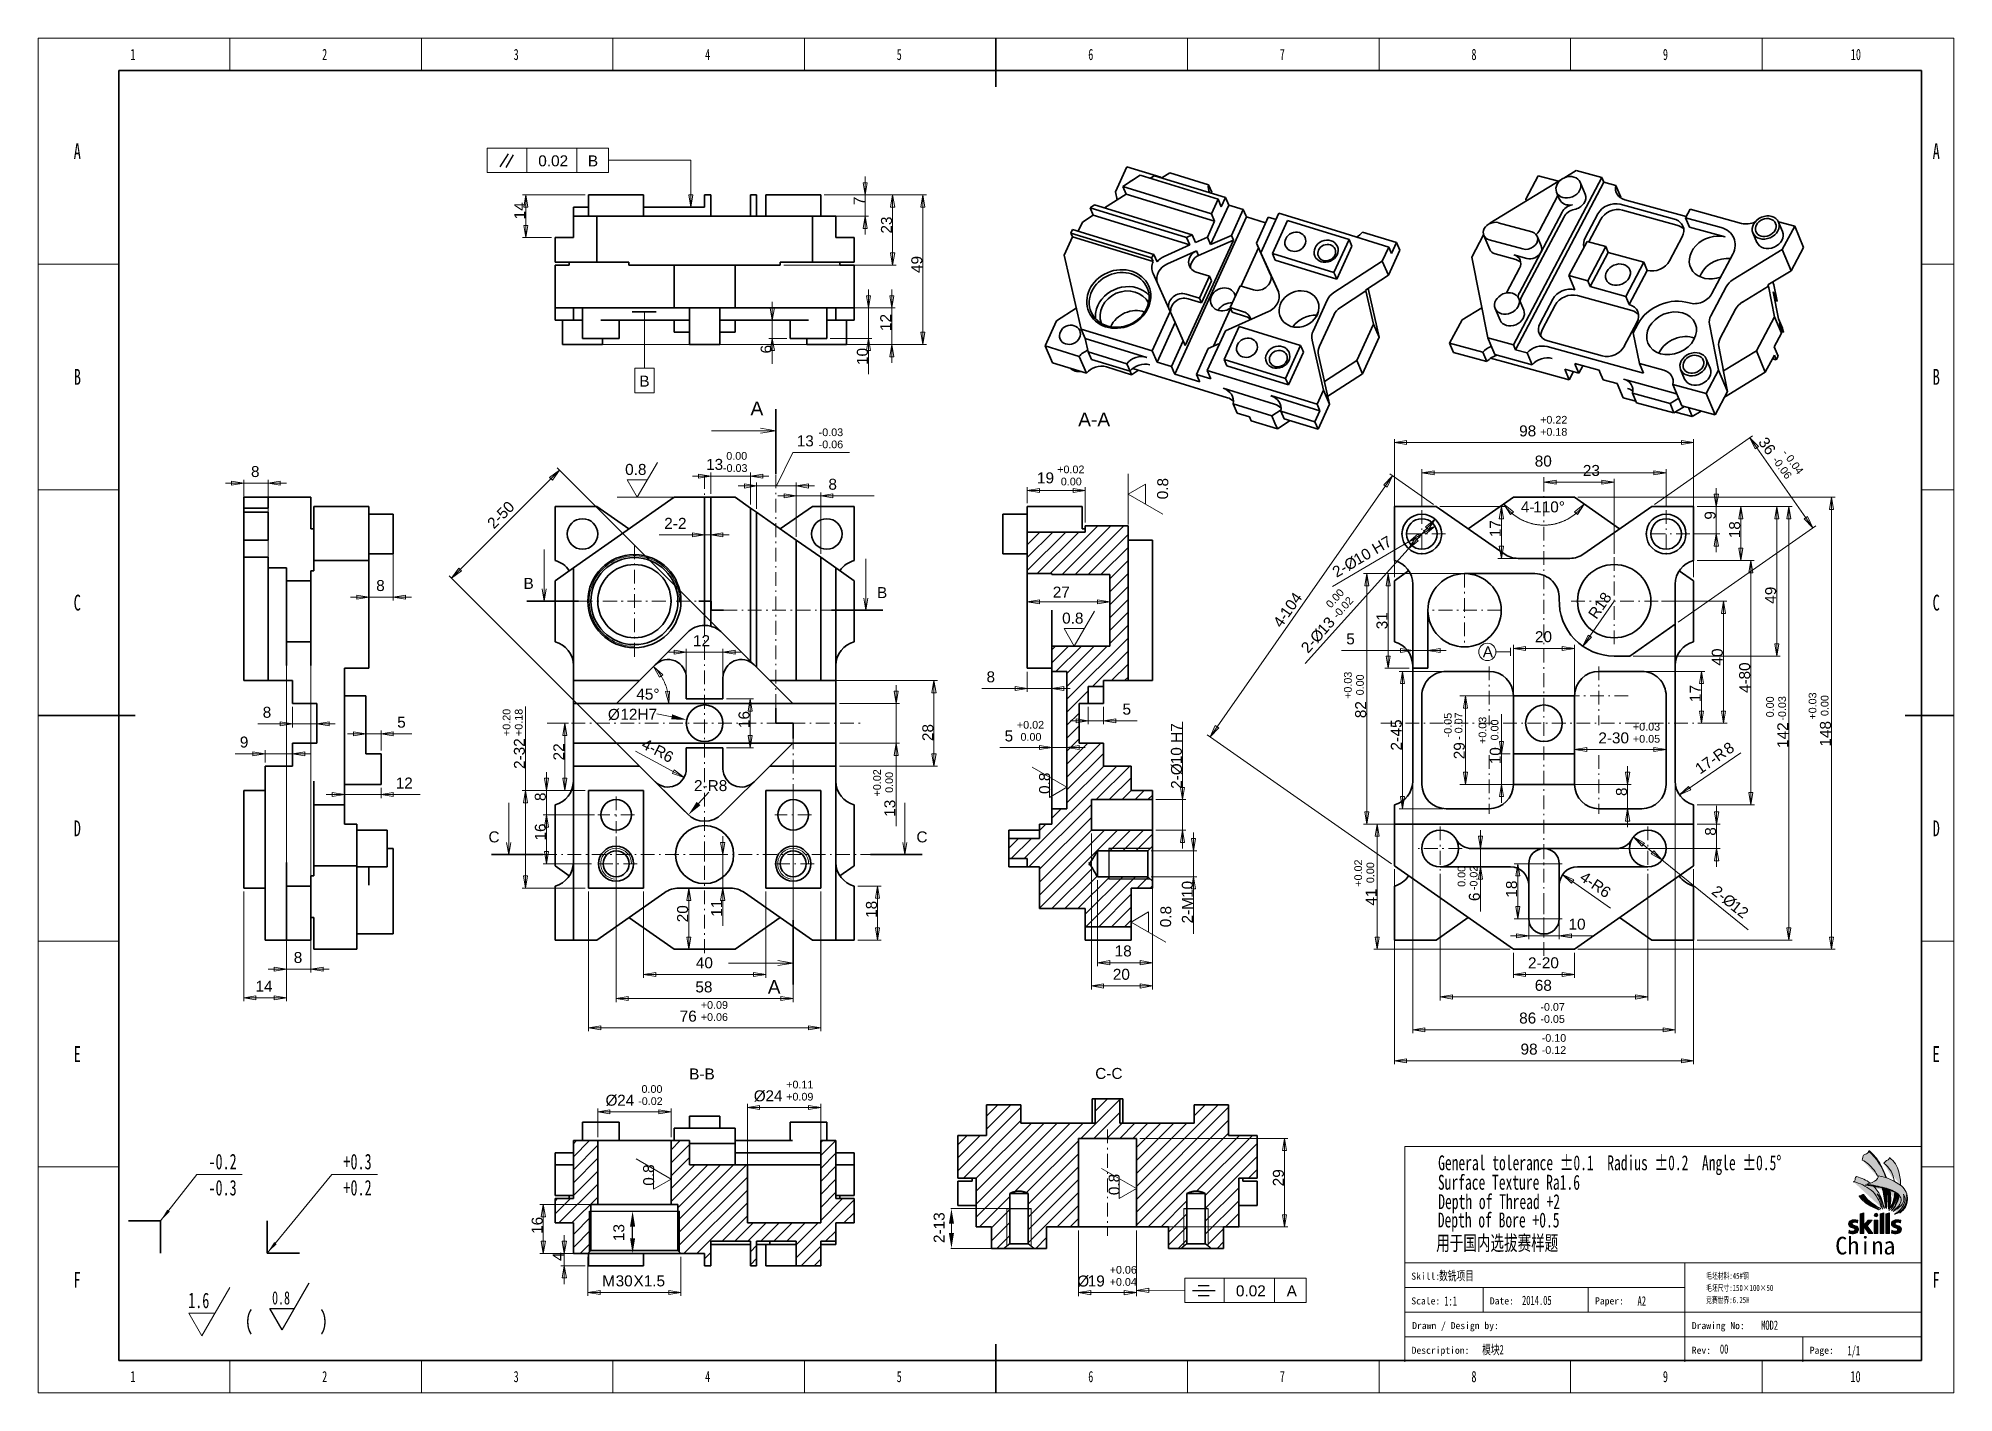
# Model space of a CAD drawing. Header units: millimetres. Extents: x 1769 to 2397, y -666 to -223.
import ezdxf

# ---------------------------------------------------------------- set-up
doc = ezdxf.new("R2010")
doc.units = ezdxf.units.MM
doc.linetypes.add('CENTER', pattern=[8, 4.5, -1.5, 0.5, -1.5])
doc.linetypes.add('SOLID', pattern=[0])
for name, color, linetype, lineweight in [('ACAD0', 7, 'Continuous', 0), ('ACADLOGO', 7, 'Continuous', 0), ('ACADTitle Block', 7, 'Continuous', 0), ('EB0', 7, 'Continuous', 35)]:
    doc.layers.add(name, color=color, linetype=linetype, lineweight=lineweight)
doc.layers.add('尺寸线层', color=3, linetype='Continuous', lineweight=18, true_color=0x00ff00)
doc.styles.add('Arial', font='arial.ttf', dxfattribs={"height": 0.2})
doc.styles.add('UserTxtStyle1', font='')
doc.styles.add('UserTxtStyle2', font='', dxfattribs={"width": 0.667})
doc.styles.add('UserTxtStyle3', font='', dxfattribs={"width": 0.667})
doc.styles.add('标准', font='', dxfattribs={"width": 0.667})
doc.styles.get('UserTxtStyle1').set_extended_font_data('宋体')
doc.styles.get('UserTxtStyle2').set_extended_font_data('宋体')
doc.styles.get('UserTxtStyle3').set_extended_font_data('宋体')
doc.styles.get('标准').set_extended_font_data('宋体')

msp = doc.modelspace()

# ---------------------------------------------------------------- texts
at = {"color": 0, "width": 0.667}
for s, height, style, p in [('1', 3.66, 'UserTxtStyle2', (1799.64, -229.84)), ('2', 3.66, 'UserTxtStyle2', (1862.41, -229.84)), ('3', 3.66, 'UserTxtStyle2', (1925.12, -229.84)), ('4', 3.66, 'UserTxtStyle2', (1987.84, -229.84)), ('5', 3.66, 'UserTxtStyle2', (2050.58, -229.84)), ('6', 3.66, 'UserTxtStyle2', (2113.3, -229.84)), ('7', 3.66, 'UserTxtStyle2', (2176.02, -229.84)), ('8', 3.66, 'UserTxtStyle2', (2238.78, -229.84)), ('9', 3.66, 'UserTxtStyle2', (2301.5, -229.84)), ('10', 3.661, 'UserTxtStyle3', (2363.04, -229.84)), ('A', 5.19, 'UserTxtStyle2', (1781.05, -262.28)), ('A', 5.19, 'UserTxtStyle2', (2389.83, -262.28)), ('B', 5.19, 'UserTxtStyle2', (1781.07, -336.2)), ('B', 5.19, 'UserTxtStyle2', (2389.85, -336.2)), ('C', 5.19, 'UserTxtStyle2', (1781.03, -410.12)), ('C', 5.19, 'UserTxtStyle2', (2389.81, -410.12)), ('D', 5.19, 'UserTxtStyle2', (1781.05, -484.04)), ('D', 5.19, 'UserTxtStyle2', (2389.83, -484.04)), ('E', 5.19, 'UserTxtStyle2', (1781.03, -557.96)), ('E', 5.19, 'UserTxtStyle2', (2389.81, -557.96)), ('-0.2', 5.085, '标准', (1825.19, -593.11)), ('+0.3', 5.085, '标准', (1869.39, -593.11)), ('General tolerance ±0.1  Radius ±0.2  Angle ±0.5°', 4.8817, '标准', (2227.89, -593.4)), ('Surface Texture Ra1.6', 4.8817, '标准', (2227.82, -599.78)), ('-0.3', 5.085, '标准', (1825.19, -601.66)), ('+0.2', 5.085, '标准', (1869.39, -601.66)), ('Depth of Thread +2', 4.8817, '标准', (2227.93, -606.12)), ('Depth of Bore +0.5', 4.8817, '标准', (2227.77, -612.14)), ('用于国内选拔赛样题', 4.882, '标准', (2227.25, -619.68)), ('F', 5.19, 'UserTxtStyle2', (1781.01, -631.88)), ('数铣项目', 3.051, '标准', (2228.2, -629.47)), ('毛坯材料:45#钢', 2.034, '标准', (2315.67, -628.98)), ('F', 5.19, 'UserTxtStyle2', (2389.79, -631.88)), ('0.8', 4.314, '标准', (1846.02, -637.34)), ('毛坯尺寸:150×100×50', 2.034, '标准', (2315.65, -632.95)), ('1.6', 5.085, '标准', (1818.54, -638.56)), ('( ', 6.102, '标准', (1837.05, -645.6)), (' )', 6.102, '标准', (1858.79, -645.6)), ('1:1', 3.051, '标准', (2229.91, -637.73)), ('2014.05', 3.051, '标准', (2255.36, -637.53)), ('A2', 3.051, '标准', (2293.19, -637.72)), ('竞赛世界:6.25H', 2.034, '标准', (2315.63, -636.92)), ('MOD2', 3.051, '标准', (2333.66, -645.66)), ('模块2', 3.051, '标准', (2242.32, -653.65)), ('00', 3.051, '标准', (2320.16, -653.46)), ('1/1', 3.051, '标准', (2361.93, -653.97)), ('1', 3.66, 'UserTxtStyle2', (1799.64, -662.8)), ('2', 3.66, 'UserTxtStyle2', (1862.41, -662.8)), ('3', 3.66, 'UserTxtStyle2', (1925.12, -662.8)), ('4', 3.66, 'UserTxtStyle2', (1987.84, -662.8)), ('5', 3.66, 'UserTxtStyle2', (2050.58, -662.8)), ('6', 3.66, 'UserTxtStyle2', (2113.3, -662.8)), ('7', 3.66, 'UserTxtStyle2', (2176.02, -662.8)), ('8', 3.66, 'UserTxtStyle2', (2238.78, -662.8)), ('9', 3.66, 'UserTxtStyle2', (2301.5, -662.8)), ('10', 3.661, 'UserTxtStyle2', (2362.93, -662.8))]:
    msp.add_text(s, height=height, dxfattribs=dict(at, style=style)).set_placement(p)
at = {"style": 'Arial'}
for s, height, p in [('0.02', 3.6, (1933.19, -264.65)), ('B', 3.6, (1949.44, -264.67)), ('B', 3.6, (1966.29, -336.79)), ('A', 4.5, (2002.69, -346.17)), ('-0.03', 2.52, (2025.02, -353)), ('A-A', 4.5, (2110, -349.78)), ('98', 3.6, (2254.42, -353.09)), ('+0.22', 2.52, (2261.28, -348.9)), ('+0.18', 2.52, (2261.28, -352.87)), ('13', 3.6, (2017.83, -356.36)), ('-0.06', 2.52, (2025.02, -356.97)), ('8', 3.6, (1839.11, -366.4)), ('0.8', 3.6, (1961.64, -365.7)), ('13', 3.6, (1988.15, -364.05)), ('-0.03', 2.52, (1993.68, -364.71)), (' 0.00', 2.52, (1993.79, -360.74)), ('+0.02', 2.52, (2103.14, -365.16)), ('80', 3.6, (2259.52, -362.97)), ('23', 3.6, (2275.28, -366.04)), ('8', 3.6, (2028.21, -370.56)), ('19', 3.6, (2096.51, -368.47)), (' 0.00', 2.52, (2103.34, -369.13)), ('4-', 3.6, (2254.98, -377.99)), ('110°', 3.6, (2259.01, -377.97)), ('2-', 3.6, (1974.44, -383.36)), ('2', 3.6, (1978.95, -383.36)), ('8', 3.6, (1880.11, -403.73)), ('B', 3.6, (1928.36, -403.04)), ('B', 3.6, (2044.12, -406.04)), ('27', 3.6, (2101.68, -405.88)), ('0.8', 3.6, (2104.75, -414.4)), ('12', 3.6, (1983.86, -421.79)), ('5', 3.6, (2197.8, -421.19)), ('20', 3.6, (2259.58, -420.48)), ('A', 3.6, (2242.5, -425.43)), ('8', 3.6, (2079.98, -433.63)), ('45°', 3.6, (1965.3, -439.29)), ('8', 3.6, (1842.95, -445.23)), ('5', 3.6, (1886.99, -448.47)), ('Ø', 3.6, (1956, -445.94)), ('12H7', 3.6, (1960.08, -445.89)), ('5', 3.6, (2124.52, -444.2)), ('9', 3.6, (1835.46, -454.98)), ('5', 3.6, (2085.91, -452.98)), ('+0.02', 2.52, (2089.94, -448.79)), (' 0.00', 2.52, (2090.14, -452.76)), ('2-', 3.6, (2280.36, -453.64)), ('30', 3.6, (2284.81, -453.61)), ('+0.03', 2.52, (2291.68, -449.42)), ('+0.05', 2.52, (2291.68, -453.39)), ('12', 3.6, (1886.51, -468.4)), ('2-R8', 3.6, (1984.19, -469.25)), ('C', 3.6, (1916.88, -486.04)), ('C', 3.6, (2057.04, -486.04)), ('10', 3.6, (2270.58, -514.62)), ('18', 3.6, (2121.95, -523.4)), ('8', 3.6, (1853.11, -525.53)), ('40', 3.6, (1984.79, -527.27)), ('2-', 3.6, (2257.32, -527.3)), ('20', 3.6, (2261.84, -527.27)), ('14', 3.6, (1840.6, -534.93)), ('58', 3.6, (1984.64, -535.17)), ('A', 4.5, (2008.35, -535.62)), ('20', 3.6, (2121.35, -531.04)), ('68', 3.6, (2259.54, -534.65)), ('+0.09', 2.52, (1986.41, -540.53)), ('-0.07', 2.52, (2261.37, -541.17)), ('76', 3.6, (1979.51, -544.73)), ('+0.06', 2.52, (1986.41, -544.5)), ('86', 3.6, (2254.42, -545.36)), ('-0.05', 2.52, (2261.37, -545.14)), ('98', 3.6, (2254.87, -555.53)), ('-0.10', 2.52, (2261.81, -551.34)), ('-0.12', 2.52, (2261.81, -555.31)), ('B-B', 3.6, (1982.61, -563.67)), ('+0.11', 2.52, (2014.38, -566.61)), ('C-C', 3.6, (2115.59, -563.5)), ('Ø', 3.6, (1955.22, -572.27)), ('24', 3.6, (1959.03, -572.28)), ('-0.02', 2.52, (1965.91, -572.03)), (' 0.00', 2.52, (1966.02, -568.06)), ('Ø', 3.6, (2003.77, -570.83)), ('24', 3.6, (2007.58, -570.83)), ('+0.09', 2.52, (2014.38, -570.58)), ('+0.06', 2.52, (2120.32, -627.26)), ('M', 3.6, (1954.13, -631.45)), ('30', 3.6, (1958.53, -631.43)), ('X1.5', 3.6, (1964.37, -631.43)), ('Ø', 3.6, (2109.71, -631.48)), ('19', 3.6, (2113.12, -631.46)), ('+0.04', 2.52, (2120.32, -631.24)), ('0.02', 3.6, (2161.66, -634.7)), ('A', 3.6, (2178.28, -634.72))]:
    msp.add_text(s, height=height, dxfattribs=at).set_placement(p)
for s, height, rotation, p in [('7', 3.6, 90, (2040.03, -277.36)), ('14', 3.6, 90, (1928.92, -282.02)), ('23', 3.6, 90, (2049.02, -286.68)), ('49', 3.6, 90, (2058.95, -299.6)), ('12', 3.6, 90, (2048.78, -318.58)), ('6', 3.6, 90, (2009.61, -325.93)), ('10', 3.6, 90, (2041.13, -329.71)), ('36', 3.6, 306, (2332.53, -355)), ('-0.06', 2.52, 306, (2337.18, -360.84)), ('- 0.04', 2.52, 306, (2340.39, -358.51)), ('0.8', 3.6, 89.00001, (2139.41, -373.72)), ('50', 3.6, 45, (1921.77, -380.43)), ('2-', 3.6, 45, (1918.64, -383.6)), ('17', 3.6, 90, (2248.4, -386.11)), ('9', 3.6, 90, (2318.76, -380.36)), ('18', 3.6, 90, (2326.79, -386.46)), ('H7', 3.6, 30, (2207.57, -391.8)), ('2-Ø', 3.6, 30, (2194.58, -399.43)), ('10', 3.6, 30, (2201.52, -395.32)), ('104', 3.6, 55, (2178.78, -412.7)), (' 0.00', 2.52, 48, (2192.08, -410.22)), ('-0.02', 2.52, 48, (2194.95, -412.96)), ('18', 3.6, 55, (2281.71, -410.34)), ('49', 3.6, 90, (2338.57, -407.91)), ('4-', 3.6, 55, (2176.49, -416.02)), ('13', 3.6, 48, (2190.64, -418.34)), ('31', 3.6, 90, (2211.29, -416.25)), ('R', 3.6, 55, (2279.71, -413.24)), ('2-Ø', 3.6, 48, (2185.27, -424.36)), ('40', 3.6, 90, (2321.1, -428.13)), ('+0.03', 2.52, 90, (2199.58, -439.05)), (' 0.00', 2.52, 90, (2203.55, -438.86)), ('80', 3.6, 90, (2330.06, -432.7)), ('17', 3.6, 90, (2313.9, -440.11)), ('4-', 3.6, 90, (2330.09, -437.08)), (' 0.00', 2.52, 90, (2337.83, -446.06)), ('-0.03', 2.52, 90, (2341.8, -446.17)), ('+0.03', 2.52, 90, (2351.76, -445.84)), (' 0.00', 2.52, 90, (2355.73, -445.64)), ('+0.20', 2.52, 90, (1924.07, -451.21)), ('+0.18', 2.52, 90, (1928.04, -451.21)), ('16', 3.6, 90, (2002.37, -448.61)), ('82', 3.6, 90, (2204.31, -445.37)), ('-0.05', 2.52, 90, (2232.32, -451.64)), ('- 0.07', 2.52, 90, (2235.84, -452.47)), ('+0.03', 2.52, 90, (2243.67, -453.8)), ('28', 3.6, 90, (2062.56, -452.87)), ('H7', 3.6, 90, (2143.99, -453.46)), ('45', 3.6, 90, (2215.97, -451.37)), (' 0.00', 2.52, 90, (2247.64, -453.61)), ('142', 3.6, 90, (2342.56, -455.13)), ('148', 3.6, 90, (2356.52, -454.68)), ('32', 3.6, 90, (1928.8, -457.54)), ('2-', 3.6, 90, (1928.83, -461.99)), ('22', 3.6, 90, (1941.73, -459.21)), ('4-R', 3.6, 333, (1966.7, -455.02)), ('6', 3.6, 333, (1973.79, -458.84)), ('10', 3.6, 90, (2143.97, -460.46)), ('2-', 3.6, 90, (2216, -455.97)), ('29', 3.6, 90, (2236.6, -458.82)), ('10', 3.6, 90, (2248.4, -460.46)), ('17-R', 3.6, 35, (2313.64, -463.9)), ('8', 3.6, 35, (2322.97, -457.44)), ('+0.02', 2.52, 90, (2045.4, -471)), (' 0.00', 2.52, 90, (2049.37, -470.8)), ('0.8', 3.6, 90, (2100.79, -470.18)), ('2-Ø', 3.6, 90, (2144, -468.52)), ('8', 3.6, 90, (1935.66, -472.51)), ('8', 3.6, 90, (2289.73, -470.86)), ('13', 3.6, 90, (2050.13, -477.66)), ('16', 3.6, 90, (1935.67, -485.43)), ('8', 3.6, 90, (2318.88, -483.86)), ('+0.02', 2.52, 90, (2202.97, -500.55)), (' 0.00', 2.52, 90, (2206.94, -500.36)), (' 0.00', 2.52, 90, (2236.81, -501.58)), ('-0.02', 2.52, 90, (2240.78, -501.69)), ('10', 3.6, 90, (2147.54, -504.23)), ('41', 3.6, 90, (2207.73, -506.73)), ('18', 3.6, 90, (2253.73, -504.14)), ('4-R', 3.6, 326, (2273.94, -498.27)), ('6', 3.6, 326, (2280.55, -502.88)), ('2-Ø', 3.6, 322, (2317.12, -502.66)), ('20', 3.6, 90, (1982.25, -512.21)), ('11', 3.6, 90, (1993.4, -510.38)), ('18', 3.6, 90, (2044.1, -510.77)), ('0.8', 3.6, 89.00001, (2140.41, -513.87)), ('2-M', 3.6, 90, (2147.57, -512.58)), ('6', 3.6, 90, (2241.55, -505.26)), ('12', 3.6, 322, (2323.38, -507.74)), ('0.8', 3.6, 90, (1971.14, -598.48)), ('0.8', 3.6, 90, (2123.58, -601.56)), ('29', 3.6, 90, (2177.36, -598.66)), ('2-13', 3.6, 90, (2066.26, -617.24, -0.34)), ('16', 3.6, 90, (1934.62, -614.24)), ('13', 3.6, 90, (1961.37, -616.61, -0.34)), ('4', 3.6, 90, (1941.52, -623.08))]:
    msp.add_text(s, height=height, rotation=rotation, dxfattribs=at).set_placement(p)
at = {"color": 0, "style": 'UserTxtStyle1'}
msp.add_text('China', height=5.797, dxfattribs=at).set_placement((2357.93, -620.99))
at = {"color": 0}
for s, p in [('Skill:', (2219.11, -629.26)), ('Scale:', (2219.11, -637.35)), ('Date:', (2244.82, -637.35)), ('Paper:', (2279.28, -637.35)), ('Drawn / Design by:', (2219.39, -645.43)), ('Drawing No:', (2310.96, -645.43)), ('Description:', (2219.21, -653.52)), ('Rev:', (2310.96, -653.52)), ('Page:', (2349.59, -653.52))]:
    msp.add_text(s, height=2.317, dxfattribs=at).set_placement(p)

# ---------------------------------------------------------------- hatches: boundary and pattern name
at = {"layer": 'ACADLOGO', "linetype": 'Continuous'}
h = msp.add_hatch(color=0, dxfattribs=at)
edge = h.paths.add_edge_path(flags=0)
edge.add_line((2368.87, -587.11), (2368.85, -587.29))
edge.add_line((2368.85, -587.29), (2368.81, -587.46))
edge.add_line((2368.81, -587.46), (2368.69, -587.6))
edge.add_line((2368.69, -587.6), (2368.5, -587.81))
edge.add_line((2368.5, -587.81), (2368.2, -587.99))
edge.add_line((2368.2, -587.99), (2367.8, -588.19))
edge.add_line((2367.8, -588.19), (2367.44, -588.32))
edge.add_line((2367.44, -588.32), (2367.23, -588.49))
edge.add_line((2367.23, -588.49), (2367.09, -588.72))
edge.add_line((2367.09, -588.72), (2366.97, -589.11))
edge.add_line((2366.97, -589.11), (2366.86, -589.7))
edge.add_line((2366.86, -589.7), (2366.77, -590.07))
edge.add_arc((2362.15, -599.27), 10.3, 35.52356, 63.34939, ccw=False)
edge.add_arc((2363.98, -598.84), 8.59, 21.36184, 40.30416, ccw=False)
edge.add_line((2371.98, -595.72), (2372, -595.68))
edge.add_line((2372, -595.68), (2372.09, -595.24))
edge.add_arc((2369.43, -611.43), 16.4, 72.171, 80.67018, ccw=False)
edge.add_arc((2355.99, -601.52), 19.33, 17.1835, 48.19383)
h = msp.add_hatch(color=0, dxfattribs=at)
edge = h.paths.add_edge_path(flags=0)
edge.add_line((2375.7, -589.29), (2375.67, -589.48))
edge.add_line((2375.67, -589.48), (2375.6, -589.59))
edge.add_line((2375.6, -589.59), (2375.48, -589.75))
edge.add_line((2375.48, -589.75), (2375.25, -589.96))
edge.add_line((2375.25, -589.96), (2375.02, -590.11))
edge.add_line((2375.02, -590.11), (2374.7, -590.24))
edge.add_line((2374.7, -590.24), (2374.38, -590.55))
edge.add_line((2374.38, -590.55), (2374.15, -590.77))
edge.add_line((2374.15, -590.77), (2373.88, -591.12))
edge.add_arc((2368.66, -598.11), 8.72, 6.99624, 53.26385, ccw=False)
edge.add_arc((2369.43, -611.43), 16.4, 52.82346, 61.25791, ccw=False)
edge.add_arc((2362.62, -598.31), 16.72, 359.81995, 375.06211)
edge.add_arc((2370.74, -595.88), 8.25, 13.48082, 53.10118)
h = msp.add_hatch(color=0, dxfattribs=at)
edge = h.paths.add_edge_path(flags=0)
edge.add_line((2364.95, -595.5), (2364.83, -595.55))
edge.add_line((2364.83, -595.55), (2364.62, -595.76))
edge.add_line((2364.62, -595.76), (2364.49, -595.99))
edge.add_line((2364.49, -595.99), (2364.46, -596.15))
edge.add_line((2364.46, -596.15), (2364.47, -596.56))
edge.add_line((2364.47, -596.56), (2364.38, -596.8))
edge.add_line((2364.38, -596.8), (2364.28, -596.94))
edge.add_line((2364.28, -596.94), (2364.06, -597.08))
edge.add_line((2364.06, -597.08), (2363.85, -597.15))
edge.add_arc((2360.59, -611.55), 14.76, 51.81833, 77.21967, ccw=False)
edge.add_arc((2362.3, -608.02), 10.97, 12.87822, 47.43803, ccw=False)
edge.add_line((2372.99, -605.58), (2372.99, -605.06))
edge.add_arc((2371.04, -605.87), 2.11, 7.99353, 22.41772, ccw=False)
edge.add_arc((2370.56, -604.92), 2.65, 345.76938, 351.28465)
edge.add_arc((2370.05, -606.8), 3.46, 10.85157, 25.29205, ccw=False)
edge.add_arc((2360.3, -607.88), 13.25, 7.50725, 30.69028)
edge.add_arc((2369.69, -603.74), 3.3, 22.04083, 52.45298, ccw=False)
edge.add_arc((2329.06, -619.4), 46.84, 16.67767, 21.15021, ccw=False)
edge.add_arc((2356.65, -608.64), 17.5, 8.82787, 21.73386)
edge.add_arc((2362.29, -606.75), 11.56, 23.40492, 44.16306)
edge.add_arc((2363.22, -643.5), 45.4, 80.66795, 84.13949)
edge.add_line((2367.86, -598.33), (2367.87, -598.21))
edge.add_arc((2363.23, -643.37), 45.4, 80.88414, 84.13949, ccw=False)
edge.add_arc((2362.29, -606.75), 11.56, 45.24914, 47.12937)
edge.add_arc((2363.45, -638.35), 40.63, 80.50575, 83.23259)
edge.add_line((2368.24, -598.01), (2368.94, -597.79))
edge.add_line((2368.94, -597.79), (2369.4, -597.64))
edge.add_arc((2362.29, -606.75), 11.56, 52.03399, 76.67319)
h = msp.add_hatch(color=0, dxfattribs=at)
edge = h.paths.add_edge_path(flags=0)
edge.add_arc((2374.55, -603.6), 4.03, 305.02197, 320.15765, ccw=False)
edge.add_arc((2373.42, -599.54), 8.13, 295.07071, 318.45061)
edge.add_arc((2376.57, -602.4), 3.88, 319.1883, 377.11702)
edge.add_arc((2378.04, -602.92), 2.78, -22.64957, 36.69615, ccw=False)
edge.add_arc((2373.95, -601.65), 7.06, 298.75227, 340.66994, ccw=False)
edge.add_arc((2375.76, -602.44), 5.63, 286.29408, 369.64455)
edge.add_arc((2375.94, -602.77), 5.52, -56.3807, 13.30291, ccw=False)
edge.add_line((2379, -607.36), (2379.16, -607.32))
edge.add_arc((2376.18, -602.78), 5.43, 303.25264, 410.97355)
edge.add_arc((2369.43, -611.43), 16.4, 51.69434, 80.67018)
edge.add_line((2372.09, -595.24), (2372, -595.68))
edge.add_line((2372, -595.68), (2371.73, -596.13))
edge.add_line((2371.73, -596.13), (2371.32, -596.6))
edge.add_line((2371.32, -596.6), (2370.8, -597.02))
edge.add_line((2370.8, -597.02), (2370.04, -597.38))
edge.add_line((2370.04, -597.38), (2369.51, -597.6))
edge.add_line((2369.51, -597.6), (2368.94, -597.79))
edge.add_line((2368.94, -597.79), (2368.24, -598.01))
edge.add_arc((2363.45, -638.35), 40.63, 74.73643, 83.23259, ccw=False)
edge.add_arc((2371.6, -610.35), 11.48, 53.04928, 77.16063, ccw=False)
edge.add_arc((2371.99, -610.35), 11.25, 54.62566, 78.00566)
edge.add_arc((2363.23, -643.37), 45.4, 75.86306, 84.13949)
edge.add_line((2367.87, -598.21), (2367.86, -598.33))
edge.add_arc((2363.22, -643.5), 45.4, 75.86306, 84.13949, ccw=False)
edge.add_arc((2371.8, -611.07), 11.87, 54.68173, 77.7879, ccw=False)
edge.add_arc((2377.18, -603.19), 2.33, -34.7401, 50.71048, ccw=False)
edge.add_arc((2374.36, -601.46), 5.65, 302.24335, 327.15248, ccw=False)
edge.add_line((2377.37, -606.24), (2377.64, -606.18))
h = msp.add_hatch(color=0, dxfattribs=at)
edge = h.paths.add_edge_path(flags=0)
edge.add_line((2372.64, -606.34), (2372.08, -606.16))
edge.add_arc((2372.08, -606.18), 0.0251, 71.44923, 224.9597)
edge.add_line((2372.06, -606.2), (2372.14, -606.28))
edge.add_line((2372.14, -606.28), (2372, -606.21))
edge.add_arc((2371.98, -606.25), 0.0451, 64.27548, 226.12967)
edge.add_line((2371.94, -606.28), (2372.09, -606.42))
edge.add_line((2372.09, -606.42), (2369.58, -605.15))
edge.add_arc((2374.44, -595.58), 10.74, 215.83254, 243.12055, ccw=False)
edge.add_line((2365.73, -601.86), (2365.8, -601.83))
edge.add_line((2365.8, -601.83), (2365.91, -601.83))
edge.add_line((2365.91, -601.83), (2366.03, -601.84))
edge.add_line((2366.03, -601.84), (2366.12, -601.82))
edge.add_line((2366.12, -601.82), (2366.22, -601.78))
edge.add_line((2366.22, -601.78), (2366.34, -601.76))
edge.add_line((2366.34, -601.76), (2366.43, -601.71))
edge.add_line((2366.43, -601.71), (2366.5, -601.65))
edge.add_line((2366.5, -601.65), (2366.59, -601.58))
edge.add_line((2366.59, -601.58), (2366.67, -601.53))
edge.add_line((2366.67, -601.53), (2366.77, -601.49))
edge.add_line((2366.77, -601.49), (2366.9, -601.44))
edge.add_line((2366.9, -601.44), (2367.01, -601.4))
edge.add_line((2367.01, -601.4), (2367.11, -601.39))
edge.add_line((2367.11, -601.39), (2367.17, -601.39))
edge.add_arc((2376.52, -594.79), 11.44, 215.18421, 242.79863)
edge.add_arc((2380.96, -584.91), 22.27, 241.34397, 244.26879, ccw=False)
edge.add_arc((2378.69, -593.03), 14.19, 233.63805, 245.93392)
edge.add_arc((2377.36, -591.99), 14.68, 238.74461, 252.34234, ccw=False)
edge.add_arc((2376.97, -596.13), 11.09, 229.2859, 247.01694)
h = msp.add_hatch(color=0, dxfattribs=at)
edge = h.paths.add_edge_path(flags=0)
edge.add_arc((2371.8, -611.07), 11.87, 76.41542, 77.7879)
edge.add_arc((2363.22, -643.5), 45.4, 75.86306, 77.18266)
edge.add_arc((2354.36, -605.45), 19.93, -1.2079, 18.17768, ccw=False)
edge.add_arc((2479.54, -610.75), 105.37, 176.24364, 177.34303, ccw=False)
edge.add_arc((2309.72, -608.38), 64.83, 3.17773, 4.01328, ccw=False)
edge.add_arc((2356.81, -602.6), 17.78, 352.91064, 355.10723)
edge.add_arc((2361.99, -606.13), 12.69, 1.0813, 9.15944, ccw=False)
edge.add_arc((2355.79, -603.01), 19.12, 351.32103, 370.47053)
edge = h.paths.add_edge_path(flags=0)
edge.add_arc((2371.8, -611.07), 11.87, 71.41687, 75.34145)
edge.add_arc((2353.22, -604.74), 22.19, -3.68706, 13.43012, ccw=False)
edge.add_arc((2360.86, -602.49), 14.96, 345.77496, 370.29339)
edge = h.paths.add_edge_path(flags=0)
edge.add_arc((2371.8, -611.07), 11.87, 70.0155, 70.62482)
edge.add_arc((2358.79, -602.83), 17.2, -12.96509, 9.8992, ccw=False)
edge.add_arc((2360.92, -602.65), 15.18, 344.54978, 370.35751)
h = msp.add_hatch(color=0, dxfattribs=at)
edge = h.paths.add_edge_path(flags=0)
edge.add_arc((2371.8, -611.07), 11.87, 56.87871, 61.58429)
edge.add_arc((2365.45, -599.94), 12.02, 331.34705, 356.6801, ccw=False)
edge.add_arc((2371.76, -602.19), 5.5, 320.30358, 330.11287)
edge.add_arc((2374.88, -604.65), 1.67, 328.05698, 350.6252, ccw=False)
edge.add_arc((2373.47, -603.13), 3.71, 319.58806, 329.93549)
edge.add_arc((2372.09, -603.52), 4.83, 324.81335, 342.2323, ccw=False)
edge.add_arc((2368.14, -599.79), 10.23, 320.5057, 352.48034)
edge = h.paths.add_edge_path(flags=0)
edge.add_arc((2377.18, -603.19), 2.33, 41.75054, 50.71048)
edge.add_arc((2371.8, -611.07), 11.87, 54.68173, 55.8998)
edge.add_arc((2368.11, -600.52), 10.36, 323.09954, 356.02055, ccw=False)
edge.add_arc((2369.45, -600.14), 9.59, 316.43962, 351.0035)
for points in [[(2367.35, -611.86), (2368.9, -614.09), (2370.29, -614.09), (2368.43, -611.66), (2370.06, -609.72), (2368.75, -609.72), (2367.35, -611.39), (2367.35, -607.37), (2366.14, -607.72), (2366.14, -614.09), (2367.35, -614.09)], [(2373.82, -607.37), (2372.61, -607.72), (2372.61, -614.09), (2373.82, -614.09)], [(2375.72, -607.37), (2374.52, -607.72), (2374.52, -614.09), (2375.72, -614.09)], [(2362.37, -613.99), (2362.44, -613.06), (2362.61, -613.15), (2362.84, -613.24), (2363.11, -613.32), (2363.4, -613.35), (2363.73, -613.36), (2363.99, -613.31), (2364.16, -613.21), (2364.26, -613.11), (2364.32, -613), (2364.34, -612.88), (2364.34, -612.73), (2364.31, -612.61), (2364.21, -612.48), (2364.08, -612.41), (2363.83, -612.32), (2363.51, -612.25), (2363.19, -612.15), (2362.99, -612.05), (2362.75, -611.91), (2362.61, -611.76), (2362.45, -611.56), (2362.37, -611.38), (2362.32, -611.1), (2362.32, -610.81), (2362.35, -610.58), (2362.49, -610.3), (2362.66, -610.08), (2362.85, -609.93), (2363.06, -609.82), (2363.27, -609.74), (2363.53, -609.66), (2363.8, -609.62), (2364.03, -609.6), (2364.36, -609.62), (2364.68, -609.67), (2364.95, -609.7), (2365.22, -609.76), (2365.35, -609.79), (2365.27, -610.64), (2365.12, -610.58), (2364.87, -610.52), (2364.65, -610.46), (2364.37, -610.43), (2364.14, -610.43), (2363.9, -610.47), (2363.73, -610.56), (2363.62, -610.67), (2363.55, -610.77), (2363.53, -610.95), (2363.57, -611.12), (2363.68, -611.24), (2363.86, -611.35), (2364.05, -611.41), (2364.3, -611.48), (2364.57, -611.56), (2364.86, -611.68), (2365.04, -611.76), (2365.22, -611.88), (2365.38, -612.07), (2365.49, -612.25), (2365.55, -612.48), (2365.56, -612.74), (2365.53, -613.01), (2365.47, -613.27), (2365.35, -613.48), (2365.21, -613.68), (2365.01, -613.85), (2364.73, -613.98), (2364.44, -614.1), (2364.17, -614.17), (2363.87, -614.19), (2363.32, -614.19), (2363.03, -614.15), (2362.78, -614.1), (2362.56, -614.05)], [(2376.4, -613.99), (2376.47, -613.06), (2376.64, -613.15), (2376.87, -613.24), (2377.14, -613.32), (2377.43, -613.35), (2377.76, -613.36), (2378.02, -613.31), (2378.19, -613.21), (2378.29, -613.11), (2378.35, -613), (2378.37, -612.88), (2378.37, -612.73), (2378.34, -612.61), (2378.24, -612.48), (2378.11, -612.41), (2377.86, -612.32), (2377.54, -612.25), (2377.22, -612.15), (2377.02, -612.05), (2376.78, -611.91), (2376.64, -611.76), (2376.48, -611.56), (2376.4, -611.38), (2376.35, -611.1), (2376.35, -610.81), (2376.38, -610.58), (2376.52, -610.3), (2376.69, -610.08), (2376.88, -609.93), (2377.09, -609.82), (2377.3, -609.74), (2377.56, -609.66), (2377.83, -609.62), (2378.06, -609.6), (2378.39, -609.62), (2378.71, -609.67), (2378.98, -609.7), (2379.24, -609.76), (2379.38, -609.79), (2379.3, -610.64), (2379.15, -610.58), (2378.9, -610.52), (2378.68, -610.46), (2378.4, -610.43), (2378.17, -610.43), (2377.93, -610.47), (2377.76, -610.56), (2377.65, -610.67), (2377.58, -610.77), (2377.56, -610.95), (2377.6, -611.12), (2377.7, -611.24), (2377.89, -611.35), (2378.08, -611.41), (2378.33, -611.48), (2378.6, -611.56), (2378.89, -611.68), (2379.07, -611.76), (2379.25, -611.88), (2379.41, -612.07), (2379.52, -612.25), (2379.58, -612.48), (2379.59, -612.74), (2379.56, -613.01), (2379.5, -613.27), (2379.38, -613.48), (2379.23, -613.68), (2379.04, -613.85), (2378.76, -613.98), (2378.47, -614.1), (2378.2, -614.17), (2377.9, -614.19), (2377.35, -614.19), (2377.06, -614.15), (2376.81, -614.1), (2376.59, -614.05)]]:
    msp.add_hatch(color=0, dxfattribs=at).paths.add_polyline_path(points, flags=0)
h = msp.add_hatch(color=0, dxfattribs=at)
h.paths.add_polyline_path([(2371.91, -609.72), (2371.91, -609.73), (2371.91, -614.09), (2370.71, -614.09), (2370.71, -609.72)], flags=0)
edge = h.paths.add_edge_path(flags=0)
edge.add_arc((2371.31, -608.07), 0.599, 0, 360)
at = {"layer": 'ACADTitle Block', "linetype": 'Continuous'}
h = msp.add_hatch(color=0, dxfattribs=at)
edge = h.paths.add_edge_path(flags=0)
edge.add_line((2368.92, -586.89), (2368.91, -586.98))
edge.add_arc((2359.82, -598.17), 14.42, 32.16935, 50.89419, ccw=False)
edge.add_arc((2353.35, -602.7), 22.31, 17.87, 33.16904, ccw=False)
edge.add_arc((2369.43, -611.43), 16.4, 71.3804, 71.70637, ccw=False)
edge.add_arc((2353.35, -602.7), 22.38, 17.72846, 33.16594)
edge.add_arc((2359.82, -598.17), 14.49, 32.16935, 51.09009)
at = {"layer": '尺寸线层', "linetype": 'Continuous', "lineweight": 18}
for points in [[(1809.52, -609.96), (1811.71, -606.31), (1812.54, -606.96)], [(1844.44, -620.52), (1846.72, -616.92), (1847.54, -617.6)]]:
    msp.add_hatch(color=0, dxfattribs=at).paths.add_polyline_path(points, flags=0)

# ---------------------------------------------------------------- linework, layer by layer
at = {"linetype": 'SOLID', "lineweight": 9}
for p, q in [((1916.43, -258.67), (1916.43, -266.67)), ((1956.17, -258.67), (1916.43, -258.67)), ((1929.4, -266.67), (1929.4, -258.67)), ((1945.81, -266.67), (1945.81, -258.67)), ((1956.17, -266.67), (1956.17, -258.67)), ((1956.17, -262.67), (1983.18, -262.67)), ((1983.18, -262.67), (1983.18, -278.01)), ((1916.43, -266.67), (1956.17, -266.67)), ((2040.23, -287.01), (2040.23, -268.01)), ((1948.56, -274.01), (1927.99, -274.01)), ((1928.44, -278.01), (1929.11, -274.01)), ((1929.11, -274.01), (1929.78, -278.01)), ((1929.11, -288.01), (1929.11, -274.01)), ((1982.52, -274.01), (1983.85, -274.01)), ((1983.18, -278.01), (1982.52, -274.01)), ((1983.85, -274.01), (1983.18, -278.01)), ((2026.8, -274.01), (2050.36, -274.01)), ((2026.8, -274.01), (2041.35, -274.01)), ((2026.8, -274.01), (2060.29, -274.01)), ((2040.9, -270.01), (2039.57, -270.01)), ((2039.57, -270.01), (2040.23, -274.01)), ((2040.23, -274.01), (2040.9, -270.01)), ((2048.58, -278.01), (2049.24, -274.01)), ((2049.24, -274.01), (2049.91, -278.01)), ((2049.24, -297.01), (2049.24, -274.01)), ((2058.51, -278.01), (2059.17, -274.01)), ((2059.17, -274.01), (2059.84, -278.01)), ((2059.17, -323.01), (2059.17, -274.01)), ((1929.78, -278.01), (1928.44, -278.01)), ((1997.68, -281.01), (1996.35, -281.01)), ((2024.08, -281.01), (2041.35, -281.01)), ((2039.57, -285.01), (2040.23, -281.01)), ((2040.23, -281.01), (2040.9, -285.01)), ((2049.91, -278.01), (2048.58, -278.01)), ((2059.84, -278.01), (2058.51, -278.01)), ((1937.56, -288.01), (1927.99, -288.01)), ((1929.78, -284.01), (1928.44, -284.01)), ((1928.44, -284.01), (1929.11, -288.01)), ((1929.11, -288.01), (1929.78, -284.01)), ((2040.9, -285.01), (2039.57, -285.01)), ((2049.91, -293.01), (2048.58, -293.01)), ((2048.58, -293.01), (2049.24, -297.01)), ((2049.24, -297.01), (2049.91, -293.01)), ((2013.58, -297.01), (2050.36, -297.01)), ((2042.02, -307.01), (2040.69, -307.01)), ((2040.69, -307.01), (2041.35, -311.01)), ((2041.35, -332.73), (2041.35, -305.01)), ((2041.35, -311.01), (2042.02, -307.01)), ((2049.64, -307.01), (2048.3, -307.01)), ((2048.3, -307.01), (2048.97, -311.01)), ((2048.97, -329.01), (2048.97, -305.01)), ((2048.97, -311.01), (2049.64, -307.01)), ((2010.5, -311.01), (2009.17, -311.01)), ((2009.17, -311.01), (2009.84, -315.01)), ((2009.84, -329.31), (2009.84, -309.01)), ((2009.84, -315.01), (2010.5, -311.01)), ((2028.8, -311.01), (2042.47, -311.01)), ((2037.8, -311.01), (2050.09, -311.01)), ((2014.56, -315.01), (2008.72, -315.01)), ((2059.84, -319.01), (2058.51, -319.01)), ((2058.51, -319.01), (2059.17, -323.01)), ((2059.17, -323.01), (2059.84, -319.01)), ((1948.8, -323.01), (2060.29, -323.01)), ((2014.56, -321.01), (2008.72, -321.01)), ((2009.17, -325.01), (2009.84, -321.01)), ((2010.5, -325.01), (2009.17, -325.01)), ((2009.84, -321.01), (2010.5, -325.01)), ((2028.8, -321.01), (2042.47, -321.01)), ((2035.3, -323.01), (2050.09, -323.01)), ((2040.69, -325.01), (2041.35, -321.01)), ((2042.02, -325.01), (2040.69, -325.01)), ((2041.35, -321.01), (2042.02, -325.01)), ((2048.3, -327.01), (2048.97, -323.01)), ((2048.97, -323.01), (2049.64, -327.01)), ((2049.64, -327.01), (2048.3, -327.01)), ((2213.55, -399.23), (2213.55, -354)), ((2217.55, -354.45), (2213.55, -355.12)), ((2213.55, -355.12), (2217.55, -355.78)), ((2213.55, -355.12), (2311.55, -355.12)), ((2217.55, -355.78), (2217.55, -354.45)), ((2298.75, -375.4), (2330.89, -352.89)), ((2307.55, -355.78), (2307.55, -354.45)), ((2307.55, -354.45), (2311.55, -355.12)), ((2311.55, -355.12), (2307.55, -355.78)), ((2311.55, -399.23), (2311.55, -354)), ((2329.98, -353.53), (2331.72, -357.19)), ((2332.82, -356.43), (2329.98, -353.53)), ((2329.98, -353.53), (2350.62, -383.02)), ((2331.72, -357.19), (2332.82, -356.43)), ((2008.24, -432.25), (1939.36, -363.37)), ((1965.62, -373.04), (1972.21, -361.61)), ((2016.61, -358.38), (2011.18, -369.33)), ((2035.1, -358.38), (2016.61, -358.38)), ((1830.72, -368.42), (1850.72, -368.42)), ((1832.72, -369.09), (1832.72, -367.76)), ((1832.72, -367.76), (1836.72, -368.42)), ((1836.72, -368.42), (1832.72, -369.09)), ((1836.72, -391.53), (1836.72, -367.3)), ((1844.72, -395.03), (1844.72, -367.3)), ((1848.72, -367.76), (1844.72, -368.42)), ((1844.72, -368.42), (1848.72, -369.09)), ((1848.72, -369.09), (1848.72, -367.76)), ((1904.8, -399.52), (1940.16, -364.16)), ((1936.86, -366.52), (1940.16, -364.16)), ((1937.8, -367.46), (1936.86, -366.52)), ((1940.16, -364.16), (1937.8, -367.46)), ((1962.32, -367.33), (1965.62, -373.04)), ((1968.91, -367.33), (1962.32, -367.33)), ((1983.68, -366.07), (2008.68, -366.07)), ((1985.68, -366.74), (1985.68, -365.41)), ((1985.68, -365.41), (1989.68, -366.07)), ((1989.68, -366.07), (1985.68, -366.74)), ((1989.68, -371.92), (1989.68, -364.95)), ((1998.68, -369.33), (2023.68, -369.33)), ((2000.68, -370), (2000.68, -368.66)), ((2000.68, -368.66), (2004.68, -369.33)), ((2004.68, -369.33), (2000.68, -370)), ((2002.68, -375.42), (2002.68, -364.95)), ((2006.68, -365.41), (2002.68, -366.07)), ((2002.68, -366.07), (2006.68, -366.74)), ((2004.68, -376.82), (2004.68, -368.21)), ((2006.68, -366.74), (2006.68, -365.41)), ((2017.68, -385.93), (2017.68, -368.21)), ((2021.68, -368.66), (2017.68, -369.33)), ((2017.68, -369.33), (2021.68, -370)), ((2021.68, -370), (2021.68, -368.66)), ((2093.33, -374.92), (2093.33, -369.72)), ((2112.33, -381.26), (2112.33, -369.72)), ((2126.33, -381.98), (2126.33, -365.38)), ((2132.04, -368.68), (2126.33, -371.98)), ((2132.04, -375.28), (2132.04, -368.68)), ((2153.18, -451.46), (2212.99, -366.04)), ((2210.15, -368.93), (2212.99, -366.04)), ((2211.24, -369.7), (2210.15, -368.93)), ((2212.99, -366.04), (2211.24, -369.7)), ((2226.36, -375.4), (2212.07, -365.39)), ((2222.55, -376.12), (2222.55, -363.87)), ((2226.55, -364.33), (2222.55, -364.99)), ((2222.55, -364.99), (2226.55, -365.66)), ((2222.55, -364.99), (2302.55, -364.99)), ((2226.55, -365.66), (2226.55, -364.33)), ((2262.55, -366.4), (2262.55, -369.18)), ((2266.55, -367.4), (2262.55, -368.06)), ((2262.55, -368.06), (2266.55, -368.73)), ((2262.55, -368.06), (2285.55, -368.06)), ((2266.55, -368.73), (2266.55, -367.4)), ((2281.55, -368.73), (2281.55, -367.4)), ((2281.55, -367.4), (2285.55, -368.06)), ((2285.55, -368.06), (2281.55, -368.73)), ((2285.55, -391.52), (2285.55, -366.94)), ((2298.55, -365.66), (2298.55, -364.33)), ((2298.55, -364.33), (2302.55, -364.99)), ((2302.55, -364.99), (2298.55, -365.66)), ((2302.55, -376.12), (2302.55, -363.87)), ((2318.99, -391.04), (2318.99, -370.04)), ((1977.28, -373.04), (1959.02, -373.04)), ((1987.68, -374.16), (1987.68, -386.47)), ((1989.68, -374.16), (1989.68, -386.47)), ((2011.68, -372.59), (2043.21, -372.59)), ((2013.68, -373.25), (2013.68, -371.92)), ((2013.68, -371.92), (2017.68, -372.59)), ((2017.68, -372.59), (2013.68, -373.25)), ((2017.68, -385.93), (2017.68, -371.47)), ((2025.68, -391.53), (2025.68, -371.47)), ((2029.68, -371.92), (2025.68, -372.59)), ((2025.68, -372.59), (2029.68, -373.25)), ((2029.68, -373.25), (2029.68, -371.92)), ((2097.33, -370.18), (2093.33, -370.84)), ((2093.33, -370.84), (2097.33, -371.51)), ((2093.33, -370.84), (2112.33, -370.84)), ((2097.33, -371.51), (2097.33, -370.18)), ((2108.33, -371.51), (2108.33, -370.18)), ((2108.33, -370.18), (2112.33, -370.84)), ((2112.33, -370.84), (2108.33, -371.51)), ((2126.33, -371.98), (2137.75, -378.58)), ((2228.39, -376.04), (2249.71, -376.04)), ((2247.92, -380.04), (2248.59, -376.04)), ((2248.59, -376.04), (2249.25, -380.04)), ((2248.59, -393.04), (2248.59, -376.04)), ((2249.35, -375.28), (2251.54, -378.7)), ((2252.53, -377.8), (2249.35, -375.28)), ((2249.35, -375.28), (2249.46, -375.44)), ((2249.46, -375.44), (2249.58, -375.6)), ((2249.58, -375.6), (2249.69, -375.75)), ((2249.69, -375.75), (2249.81, -375.91)), ((2249.81, -375.91), (2249.93, -376.06)), ((2249.93, -376.06), (2250.05, -376.21)), ((2250.05, -376.21), (2250.17, -376.36)), ((2272.58, -377.8), (2275.76, -375.28)), ((2275.76, -375.28), (2273.57, -378.7)), ((2273.67, -373.04), (2357.86, -373.04)), ((2274.93, -376.36), (2275.06, -376.21)), ((2275.06, -376.21), (2275.18, -376.06)), ((2275.18, -376.06), (2275.3, -375.91)), ((2275.3, -375.91), (2275.41, -375.75)), ((2275.41, -375.75), (2275.53, -375.6)), ((2275.53, -375.6), (2275.64, -375.44)), ((2275.64, -375.44), (2275.76, -375.28)), ((2312.67, -376.04), (2320.11, -376.04)), ((2312.67, -376.04), (2328.13, -376.04)), ((2312.67, -376.04), (2343.88, -376.04)), ((2312.67, -376.04), (2339.92, -376.04)), ((2319.65, -372.04), (2318.32, -372.04)), ((2318.32, -372.04), (2318.99, -376.04)), ((2318.99, -376.04), (2319.65, -372.04)), ((2326.34, -380.04), (2327.01, -376.04)), ((2327.01, -376.04), (2327.67, -380.04)), ((2327.01, -393.73), (2327.01, -376.04)), ((2338.13, -380.04), (2338.8, -376.04)), ((2338.8, -376.04), (2339.46, -380.04)), ((2338.8, -425.04), (2338.8, -376.04)), ((2342.09, -380.04), (2342.76, -376.04)), ((2342.76, -376.04), (2343.42, -380.04)), ((2342.76, -518.04), (2342.76, -376.04)), ((2356.07, -377.04), (2356.74, -373.04)), ((2356.74, -373.04), (2357.41, -377.04)), ((2356.74, -521.04), (2356.74, -373.04)), ((1877.72, -379.66), (1877.72, -406.87)), ((1885.72, -379.66), (1885.72, -406.87)), ((2116.46, -382.38), (2100.8, -398.04)), ((2104.75, -398.34), (2120.7, -382.38)), ((2124.95, -382.38), (2108.99, -398.34)), ((2184.33, -427.49), (2226.9, -380.21)), ((2193.3, -402.21), (2226.87, -382.51)), ((2223.08, -383.96), (2226.87, -382.51)), ((2223.73, -382.74), (2226.9, -380.21)), ((2226.87, -382.51), (2223.75, -385.11)), ((2226.9, -380.21), (2224.72, -383.63)), ((2249.25, -380.04), (2247.92, -380.04)), ((2250.17, -376.36), (2250.3, -376.51)), ((2250.3, -376.51), (2250.42, -376.65)), ((2250.42, -376.65), (2250.55, -376.8)), ((2250.55, -376.8), (2250.68, -376.94)), ((2250.68, -376.94), (2250.81, -377.08)), ((2250.81, -377.08), (2250.95, -377.22)), ((2250.95, -377.22), (2251.08, -377.36)), ((2251.08, -377.36), (2251.22, -377.5)), ((2251.22, -377.5), (2251.36, -377.63)), ((2251.36, -377.63), (2251.5, -377.77)), ((2251.5, -377.77), (2251.64, -377.9)), ((2251.54, -378.7), (2252.53, -377.8)), ((2251.64, -377.9), (2251.78, -378.03)), ((2251.78, -378.03), (2251.93, -378.16)), ((2251.93, -378.16), (2252.07, -378.28)), ((2252.07, -378.28), (2252.22, -378.41)), ((2252.22, -378.41), (2252.37, -378.53)), ((2252.37, -378.53), (2252.52, -378.65)), ((2252.52, -378.65), (2252.67, -378.77)), ((2252.67, -378.77), (2252.82, -378.89)), ((2252.82, -378.89), (2252.98, -379.01)), ((2252.98, -379.01), (2253.14, -379.12)), ((2253.14, -379.12), (2253.29, -379.23)), ((2253.29, -379.23), (2253.45, -379.34)), ((2253.45, -379.34), (2253.61, -379.45)), ((2253.61, -379.45), (2253.77, -379.56)), ((2253.77, -379.56), (2253.94, -379.66)), ((2253.94, -379.66), (2254.1, -379.76)), ((2254.1, -379.76), (2254.27, -379.86)), ((2254.27, -379.86), (2254.43, -379.96)), ((2254.43, -379.96), (2254.6, -380.06)), ((2254.6, -380.06), (2254.77, -380.15)), ((2254.77, -380.15), (2254.94, -380.25)), ((2254.94, -380.25), (2255.11, -380.34)), ((2255.11, -380.34), (2255.28, -380.42)), ((2255.28, -380.42), (2255.46, -380.51)), ((2255.46, -380.51), (2255.63, -380.59)), ((2255.63, -380.59), (2255.8, -380.68)), ((2255.8, -380.68), (2255.98, -380.76)), ((2255.98, -380.76), (2256.16, -380.83)), ((2256.16, -380.83), (2256.34, -380.91)), ((2256.34, -380.91), (2256.51, -380.98)), ((2256.51, -380.98), (2256.69, -381.05)), ((2256.69, -381.05), (2256.88, -381.12)), ((2256.88, -381.12), (2257.06, -381.19)), ((2257.06, -381.19), (2257.24, -381.26)), ((2257.24, -381.26), (2257.42, -381.32)), ((2257.42, -381.32), (2257.61, -381.38)), ((2257.61, -381.38), (2257.79, -381.44)), ((2257.79, -381.44), (2257.98, -381.49)), ((2257.98, -381.49), (2258.16, -381.55)), ((2258.16, -381.55), (2258.35, -381.6)), ((2258.35, -381.6), (2258.53, -381.65)), ((2258.53, -381.65), (2258.72, -381.69)), ((2258.72, -381.69), (2258.91, -381.74)), ((2258.91, -381.74), (2259.1, -381.78)), ((2259.1, -381.78), (2259.29, -381.82)), ((2259.29, -381.82), (2259.48, -381.86)), ((2259.48, -381.86), (2259.67, -381.9)), ((2259.67, -381.9), (2259.86, -381.93)), ((2259.86, -381.93), (2260.05, -381.96)), ((2260.05, -381.96), (2260.24, -381.99)), ((2260.24, -381.99), (2260.43, -382.02)), ((2260.43, -382.02), (2260.62, -382.04)), ((2260.62, -382.04), (2260.82, -382.06)), ((2260.82, -382.06), (2261.01, -382.08)), ((2261.01, -382.08), (2261.2, -382.1)), ((2261.2, -382.1), (2261.39, -382.11)), ((2261.39, -382.11), (2261.59, -382.13)), ((2261.59, -382.13), (2261.78, -382.14)), ((2261.78, -382.14), (2261.97, -382.15)), ((2261.97, -382.15), (2262.17, -382.15)), ((2262.17, -382.15), (2262.36, -382.16)), ((2262.36, -382.16), (2262.55, -382.16)), ((2262.55, -382.16), (2262.75, -382.16)), ((2262.75, -382.16), (2262.94, -382.15)), ((2262.94, -382.15), (2263.13, -382.15)), ((2263.13, -382.15), (2263.33, -382.14)), ((2263.33, -382.14), (2263.52, -382.13)), ((2263.52, -382.13), (2263.71, -382.11)), ((2263.71, -382.11), (2263.9, -382.1)), ((2263.9, -382.1), (2264.1, -382.08)), ((2264.1, -382.08), (2264.29, -382.06)), ((2264.29, -382.06), (2264.48, -382.04)), ((2264.48, -382.04), (2264.67, -382.02)), ((2264.67, -382.02), (2264.87, -381.99)), ((2264.87, -381.99), (2265.06, -381.96)), ((2265.06, -381.96), (2265.25, -381.93)), ((2265.25, -381.93), (2265.44, -381.9)), ((2265.44, -381.9), (2265.63, -381.86)), ((2265.63, -381.86), (2265.82, -381.82)), ((2265.82, -381.82), (2266.01, -381.78)), ((2266.01, -381.78), (2266.2, -381.74)), ((2266.2, -381.74), (2266.38, -381.69)), ((2266.38, -381.69), (2266.57, -381.65)), ((2266.57, -381.65), (2266.76, -381.6)), ((2266.76, -381.6), (2266.94, -381.55)), ((2266.94, -381.55), (2267.13, -381.49)), ((2267.13, -381.49), (2267.32, -381.44)), ((2267.32, -381.44), (2267.5, -381.38)), ((2267.5, -381.38), (2267.68, -381.32)), ((2267.68, -381.32), (2267.87, -381.26)), ((2267.87, -381.26), (2268.05, -381.19)), ((2268.05, -381.19), (2268.23, -381.12)), ((2268.23, -381.12), (2268.41, -381.05)), ((2268.41, -381.05), (2268.59, -380.98)), ((2268.59, -380.98), (2268.77, -380.91)), ((2268.77, -380.91), (2268.95, -380.83)), ((2268.95, -380.83), (2269.12, -380.76)), ((2269.12, -380.76), (2269.3, -380.68)), ((2269.3, -380.68), (2269.48, -380.59)), ((2269.48, -380.59), (2269.65, -380.51)), ((2269.65, -380.51), (2269.82, -380.42)), ((2269.82, -380.42), (2269.99, -380.34)), ((2269.99, -380.34), (2270.17, -380.25)), ((2270.17, -380.25), (2270.34, -380.15)), ((2270.34, -380.15), (2270.5, -380.06)), ((2270.5, -380.06), (2270.67, -379.96)), ((2270.67, -379.96), (2270.84, -379.86)), ((2270.84, -379.86), (2271, -379.76)), ((2271, -379.76), (2271.17, -379.66)), ((2271.17, -379.66), (2271.33, -379.56)), ((2271.33, -379.56), (2271.49, -379.45)), ((2271.49, -379.45), (2271.65, -379.34)), ((2271.65, -379.34), (2271.81, -379.23)), ((2271.81, -379.23), (2271.97, -379.12)), ((2271.97, -379.12), (2272.13, -379.01)), ((2272.13, -379.01), (2272.28, -378.89)), ((2272.28, -378.89), (2272.43, -378.77)), ((2272.43, -378.77), (2272.59, -378.65)), ((2273.57, -378.7), (2272.58, -377.8)), ((2272.59, -378.65), (2272.74, -378.53)), ((2272.74, -378.53), (2272.89, -378.41)), ((2272.89, -378.41), (2273.03, -378.28)), ((2273.03, -378.28), (2273.18, -378.16)), ((2273.18, -378.16), (2273.32, -378.03)), ((2273.32, -378.03), (2273.47, -377.9)), ((2273.47, -377.9), (2273.61, -377.77)), ((2273.61, -377.77), (2273.75, -377.63)), ((2273.75, -377.63), (2273.89, -377.5)), ((2273.89, -377.5), (2274.02, -377.36)), ((2274.02, -377.36), (2274.16, -377.22)), ((2274.16, -377.22), (2274.29, -377.08)), ((2274.29, -377.08), (2274.42, -376.94)), ((2274.42, -376.94), (2274.55, -376.8)), ((2274.55, -376.8), (2274.68, -376.65)), ((2274.68, -376.65), (2274.81, -376.51)), ((2274.81, -376.51), (2274.93, -376.36)), ((2306.47, -413.94), (2351.54, -382.38)), ((2327.67, -380.04), (2326.34, -380.04)), ((2339.46, -380.04), (2338.13, -380.04)), ((2343.42, -380.04), (2342.09, -380.04)), ((2347.78, -380.13), (2348.88, -379.36)), ((2350.62, -383.02), (2347.78, -380.13)), ((2348.88, -379.36), (2350.62, -383.02)), ((2357.41, -377.04), (2356.07, -377.04)), ((1972.82, -385.35), (1995.68, -385.35)), ((1983.68, -386.02), (1983.68, -384.69)), ((1983.68, -384.69), (1987.68, -385.35)), ((1987.68, -385.35), (1983.68, -386.02)), ((1993.68, -384.69), (1989.68, -385.35)), ((1989.68, -385.35), (1993.68, -386.02)), ((1993.68, -386.02), (1993.68, -384.69)), ((2097.47, -384.4), (2093.33, -388.55)), ((2093.33, -392.79), (2101.71, -384.4)), ((2105.96, -384.4), (2093.33, -397.03)), ((2096.56, -398.04), (2110.2, -384.4)), ((2113.23, -398.34), (2126.33, -385.24)), ((2220.38, -386.45), (2218.2, -389.87)), ((2218.2, -389.87), (2221.38, -387.34)), ((2221.35, -384.97), (2218.24, -387.57)), ((2218.24, -387.57), (2222.03, -386.12)), ((2221.38, -387.34), (2220.38, -386.45)), ((2222.03, -386.12), (2221.35, -384.97)), ((2223.75, -385.11), (2223.08, -383.96)), ((2224.72, -383.63), (2223.73, -382.74)), ((2311.47, -385.04), (2320.11, -385.04)), ((2318.32, -389.04), (2318.99, -385.04)), ((2318.99, -385.04), (2319.65, -389.04)), ((2126.33, -389.49), (2117.47, -398.34)), ((2120.33, -399.73), (2126.33, -393.73)), ((2252.96, -393.04), (2247.47, -393.04)), ((2249.25, -389.04), (2247.92, -389.04)), ((2247.92, -389.04), (2248.59, -393.04)), ((2248.59, -393.04), (2249.25, -389.04)), ((2312.67, -393.73), (2328.13, -393.73)), ((2312.67, -393.73), (2331.41, -393.73)), ((2319.65, -389.04), (2318.32, -389.04)), ((2327.67, -389.73), (2326.34, -389.73)), ((2326.34, -389.73), (2327.01, -393.73)), ((2327.01, -393.73), (2327.67, -389.73)), ((2329.62, -397.73), (2330.29, -393.73)), ((2330.29, -393.73), (2330.95, -397.73)), ((2330.29, -473.73), (2330.29, -393.73)), ((1981.23, -475.95), (1904.01, -398.73)), ((1907.16, -396.22), (1904.8, -399.52)), ((1904.8, -399.52), (1908.1, -397.16)), ((1908.1, -397.16), (1907.16, -396.22)), ((2093.33, -399.16), (2093.33, -408.41)), ((2126.33, -397.97), (2120.33, -403.97)), ((2120.33, -399.46), (2120.33, -408.41)), ((2258.45, -398.04), (2203.41, -398.04)), ((2203.87, -402.04), (2204.53, -398.04)), ((2204.53, -398.04), (2205.2, -402.04)), ((2204.53, -480.04), (2204.53, -398.04)), ((2235.43, -398.04), (2210.39, -398.04)), ((2210.85, -402.04), (2211.51, -398.04)), ((2211.51, -398.04), (2212.18, -402.04)), ((2211.51, -429.04), (2211.51, -398.04)), ((2330.95, -397.73), (2329.62, -397.73)), ((1850.72, -401.47), (1850.72, -528.67)), ((1858.72, -401.47), (1858.72, -528.67)), ((1871.72, -405.75), (1891.72, -405.75)), ((1873.72, -406.42), (1873.72, -405.08)), ((1873.72, -405.08), (1877.72, -405.75)), ((1877.72, -405.75), (1873.72, -406.42)), ((1889.72, -405.08), (1885.72, -405.75)), ((1885.72, -405.75), (1889.72, -406.42)), ((1889.72, -406.42), (1889.72, -405.08)), ((2097.33, -406.62), (2093.33, -407.29)), ((2093.33, -407.29), (2097.33, -407.96)), ((2093.33, -407.29), (2120.33, -407.29)), ((2097.33, -407.96), (2097.33, -406.62)), ((2116.33, -407.96), (2116.33, -406.62)), ((2116.33, -406.62), (2120.33, -407.29)), ((2120.33, -407.29), (2116.33, -407.96)), ((2120.33, -408.22), (2126.33, -402.22)), ((2126.33, -406.46), (2120.33, -412.46)), ((2205.2, -402.04), (2203.87, -402.04)), ((2212.18, -402.04), (2210.85, -402.04)), ((2285.55, -407.04), (2275.23, -421.79)), ((2301.07, -407.04), (2322.44, -407.04)), ((2320.65, -411.04), (2321.32, -407.04)), ((2321.32, -407.04), (2321.99, -411.04)), ((2321.32, -447.04), (2321.32, -407.04)), ((2108.72, -421.74), (2115.32, -410.31)), ((2120.33, -416.7), (2126.33, -410.7)), ((2321.99, -411.04), (2320.65, -411.04)), ((2105.42, -416.03), (2108.72, -421.74)), ((2112.02, -416.03), (2105.42, -416.03)), ((2106.33, -439.19), (2126.33, -419.19)), ((2126.33, -414.94), (2120.33, -420.94)), ((2275.23, -421.79), (2276.98, -418.13)), ((2278.07, -418.89), (2275.23, -421.79)), ((2276.98, -418.13), (2278.07, -418.89)), ((1975.68, -423.78), (1999.68, -423.78)), ((1977.68, -424.45), (1977.68, -423.11)), ((1977.68, -423.11), (1981.68, -423.78)), ((1981.68, -423.78), (1977.68, -424.45)), ((1981.68, -437.92), (1981.68, -422.66)), ((1993.68, -437.92), (1993.68, -422.66)), ((1997.68, -423.11), (1993.68, -423.78)), ((1993.68, -423.78), (1997.68, -424.45)), ((1997.68, -424.45), (1997.68, -423.11)), ((2102.56, -421.74), (2101.33, -422.97)), ((2101.33, -427.22), (2106.8, -421.74)), ((2111.04, -421.74), (2102.74, -430.04)), ((2106.33, -430.7), (2115.28, -421.74)), ((2119.53, -421.74), (2106.33, -434.94)), ((2126.33, -423.43), (2114.73, -435.03)), ((2196.24, -423.22), (2230.55, -423.22)), ((2212.18, -425.04), (2210.85, -425.04)), ((2210.85, -425.04), (2211.51, -429.04)), ((2211.51, -429.04), (2212.18, -425.04)), ((2215.55, -423.89), (2215.55, -422.56)), ((2215.55, -422.56), (2219.55, -423.22)), ((2219.55, -423.22), (2215.55, -423.89)), ((2219.55, -427.92), (2219.55, -422.1)), ((2224.55, -427.92), (2224.55, -422.1)), ((2228.55, -422.56), (2224.55, -423.22)), ((2224.55, -423.22), (2228.55, -423.89)), ((2228.55, -423.89), (2228.55, -422.56)), ((2252.55, -436.92), (2252.55, -421.38)), ((2256.55, -421.84), (2252.55, -422.5)), ((2252.55, -422.5), (2256.55, -423.17)), ((2252.55, -422.5), (2272.55, -422.5)), ((2256.55, -423.17), (2256.55, -421.84)), ((2268.55, -423.17), (2268.55, -421.84)), ((2268.55, -421.84), (2272.55, -422.5)), ((2272.55, -422.5), (2268.55, -423.17)), ((2272.55, -436.92), (2272.55, -421.38)), ((2291.74, -425.04), (2339.92, -425.04)), ((2339.46, -421.04), (2338.13, -421.04)), ((2338.13, -421.04), (2338.8, -425.04)), ((2338.8, -425.04), (2339.46, -421.04)), ((1970.95, -428.41), (1973.95, -431.14)), ((1972.91, -431.96), (1970.95, -428.41)), ((1971.11, -428.57), (1970.95, -428.41)), ((1971.26, -428.73), (1971.11, -428.57)), ((1971.42, -428.9), (1971.26, -428.73)), ((1971.57, -429.06), (1971.42, -428.9)), ((1971.72, -429.23), (1971.57, -429.06)), ((1971.87, -429.4), (1971.72, -429.23)), ((1972.01, -429.57), (1971.87, -429.4)), ((1972.15, -429.75), (1972.01, -429.57)), ((1972.29, -429.92), (1972.15, -429.75)), ((1972.43, -430.1), (1972.29, -429.92)), ((1972.57, -430.28), (1972.43, -430.1)), ((1972.7, -430.46), (1972.57, -430.28)), ((1972.83, -430.64), (1972.7, -430.46)), ((1972.96, -430.82), (1972.83, -430.64)), ((1973.95, -431.14), (1972.91, -431.96)), ((1973.08, -431.01), (1972.96, -430.82)), ((1973.21, -431.2), (1973.08, -431.01)), ((1973.33, -431.39), (1973.21, -431.2)), ((1973.45, -431.58), (1973.33, -431.39)), ((1973.56, -431.77), (1973.45, -431.58)), ((1973.68, -431.96), (1973.56, -431.77)), ((1973.79, -432.16), (1973.68, -431.96)), ((1973.9, -432.36), (1973.79, -432.16)), ((1974, -432.55), (1973.9, -432.36)), ((1974.11, -432.75), (1974, -432.55)), ((1974.21, -432.95), (1974.11, -432.75)), ((2093.33, -430.16), (2093.33, -436.78)), ((2101.33, -430.16), (2101.33, -436.78)), ((2101.33, -431.16), (2101.33, -456.13)), ((2106.33, -431.16), (2106.33, -456.13)), ((2120.96, -433.04), (2126.33, -427.67)), ((2126.33, -431.91), (2125.2, -433.04)), ((2218.43, -429.04), (2210.39, -429.04)), ((2229.43, -430.04), (2215.08, -430.04)), ((2215.53, -434.04), (2216.2, -430.04)), ((2216.2, -430.04), (2216.86, -434.04)), ((2216.2, -475.04), (2216.2, -430.04)), ((2295.67, -430.04), (2315.21, -430.04)), ((2313.43, -434.04), (2314.09, -430.04)), ((2314.09, -430.04), (2314.76, -434.04)), ((2314.09, -447.04), (2314.09, -430.04)), ((1974.3, -433.16), (1974.21, -432.95)), ((1974.4, -433.36), (1974.3, -433.16)), ((1974.49, -433.56), (1974.4, -433.36)), ((1974.58, -433.77), (1974.49, -433.56)), ((1974.67, -433.98), (1974.58, -433.77)), ((1974.75, -434.18), (1974.67, -433.98)), ((1974.84, -434.39), (1974.75, -434.18)), ((1974.92, -434.6), (1974.84, -434.39)), ((1976.17, -436.49), (1974.85, -436.65)), ((1974.85, -436.65), (1975.98, -440.54)), ((1974.99, -434.81), (1974.92, -434.6)), ((1975.07, -435.03), (1974.99, -434.81)), ((1975.14, -435.24), (1975.07, -435.03)), ((1975.2, -435.45), (1975.14, -435.24)), ((1975.27, -435.67), (1975.2, -435.45)), ((1975.33, -435.88), (1975.27, -435.67)), ((1975.39, -436.1), (1975.33, -435.88)), ((1975.45, -436.32), (1975.39, -436.1)), ((1975.5, -436.54), (1975.45, -436.32)), ((1975.55, -436.76), (1975.5, -436.54)), ((1975.6, -436.97), (1975.55, -436.76)), ((1975.65, -437.19), (1975.6, -436.97)), ((1975.69, -437.42), (1975.65, -437.19)), ((1975.73, -437.64), (1975.69, -437.42)), ((1975.76, -437.86), (1975.73, -437.64)), ((1975.8, -438.08), (1975.76, -437.86)), ((1975.83, -438.3), (1975.8, -438.08)), ((1975.86, -438.52), (1975.83, -438.3)), ((1975.88, -438.75), (1975.86, -438.52)), ((1975.9, -438.97), (1975.88, -438.75)), ((1975.92, -439.2), (1975.9, -438.97)), ((1975.98, -440.54), (1976.17, -436.49)), ((1994.8, -439.04), (2003.71, -439.04)), ((2001.93, -443.04), (2002.59, -439.04)), ((2002.59, -439.04), (2003.26, -443.04)), ((2002.59, -455.04), (2002.59, -439.04)), ((2026.8, -433.04), (2063.9, -433.04)), ((2051.02, -436.54), (2049.69, -436.54)), ((2049.69, -436.54), (2050.36, -440.54)), ((2050.36, -480.68), (2050.36, -434.54)), ((2050.36, -440.54), (2051.02, -436.54)), ((2062.12, -437.04), (2062.78, -433.04)), ((2063.45, -437.04), (2062.12, -437.04)), ((2062.78, -433.04), (2063.45, -437.04)), ((2062.78, -461.04), (2062.78, -433.04)), ((2078.42, -435.66), (2107.33, -435.66)), ((2089.33, -436.32), (2089.33, -434.99)), ((2089.33, -434.99), (2093.33, -435.66)), ((2093.33, -435.66), (2089.33, -436.32)), ((2105.33, -434.99), (2101.33, -435.66)), ((2101.33, -435.66), (2105.33, -436.32)), ((2105.33, -436.32), (2105.33, -434.99)), ((2113.33, -436.43), (2106.33, -443.43)), ((2216.86, -434.04), (2215.53, -434.04)), ((2251.43, -438.04), (2235.7, -438.04)), ((2236.15, -442.04), (2236.82, -438.04)), ((2236.82, -438.04), (2237.49, -442.04)), ((2236.82, -467.04), (2236.82, -438.04)), ((2314.76, -434.04), (2313.43, -434.04)), ((1852.72, -441.66), (1852.72, -448.37)), ((1929.02, -501.04), (1929.02, -441.51)), ((1975.94, -439.42), (1975.92, -439.2)), ((1975.95, -439.64), (1975.94, -439.42)), ((1975.96, -439.87), (1975.95, -439.64)), ((1975.97, -440.09), (1975.96, -439.87)), ((1975.97, -440.32), (1975.97, -440.09)), ((1975.98, -440.54), (1975.97, -440.32)), ((2003.26, -443.04), (2001.93, -443.04)), ((2031.8, -440.54), (2051.48, -440.54)), ((2106.33, -447.67), (2110.33, -443.67)), ((2113.33, -441.66), (2113.33, -447.35)), ((2118.33, -441.66), (2118.33, -447.35)), ((2237.49, -442.04), (2236.15, -442.04)), ((2248.63, -473.04), (2248.63, -444.1)), ((2314.76, -443.04), (2313.43, -443.04)), ((2313.43, -443.04), (2314.09, -447.04)), ((2314.09, -447.04), (2314.76, -443.04)), ((2321.99, -443.04), (2320.65, -443.04)), ((2320.65, -443.04), (2321.32, -447.04)), ((2321.32, -447.04), (2321.99, -443.04)), ((1841.39, -447.25), (1866.72, -447.25)), ((1848.72, -447.92), (1848.72, -446.58)), ((1848.72, -446.58), (1852.72, -447.25)), ((1852.72, -447.25), (1848.72, -447.92)), ((1860.72, -452.42), (1860.72, -446.13)), ((1864.72, -446.58), (1860.72, -447.25)), ((1860.72, -447.25), (1864.72, -447.92)), ((1864.72, -447.92), (1864.72, -446.58)), ((1870.72, -450.5), (1891.79, -450.5)), ((1872.72, -451.17), (1872.72, -449.83)), ((1872.72, -449.83), (1876.72, -450.5)), ((1876.72, -450.5), (1872.72, -451.17)), ((1876.72, -455.92), (1876.72, -449.38)), ((1881.72, -455.92), (1881.72, -449.38)), ((1885.72, -449.83), (1881.72, -450.5)), ((1881.72, -450.5), (1885.72, -451.17)), ((1885.72, -451.17), (1885.72, -449.83)), ((1937.2, -447.04), (1943.04, -447.04)), ((1941.26, -451.04), (1941.92, -447.04)), ((1942.59, -451.04), (1941.26, -451.04)), ((1941.92, -447.04), (1942.59, -451.04)), ((1941.92, -469.04), (1941.92, -447.04)), ((2003.26, -451.04), (2001.93, -451.04)), ((2001.93, -451.04), (2002.59, -455.04)), ((2002.59, -455.04), (2003.26, -451.04)), ((2106.33, -447.44), (2106.33, -474.6)), ((2110.33, -447.91), (2106.33, -451.91)), ((2107.33, -446.23), (2129.32, -446.23)), ((2109.33, -446.9), (2109.33, -445.57)), ((2109.33, -445.57), (2113.33, -446.23)), ((2113.33, -446.23), (2109.33, -446.9)), ((2122.33, -445.57), (2118.33, -446.23)), ((2118.33, -446.23), (2122.33, -446.9)), ((2122.33, -446.9), (2122.33, -445.57)), ((2144.19, -488.04), (2144.19, -446.6)), ((2212.64, -493.09), (2152.26, -450.81)), ((2154.92, -447.8), (2153.18, -451.46)), ((2153.18, -451.46), (2156.02, -448.56)), ((2156.02, -448.56), (2154.92, -447.8)), ((2321.43, -447.04), (2312.97, -447.04)), ((2321.43, -447.04), (2320.2, -447.04)), ((1833.9, -457.01), (1858.72, -457.01)), ((1839.72, -457.67), (1839.72, -456.34)), ((1839.72, -456.34), (1843.72, -457.01)), ((1843.72, -457.01), (1839.72, -457.67)), ((1843.72, -459.92), (1843.72, -455.89)), ((1852.72, -459.92), (1852.72, -455.89)), ((1856.72, -456.34), (1852.72, -457.01)), ((1852.72, -457.01), (1856.72, -457.67)), ((1856.72, -457.67), (1856.72, -456.34)), ((1965.07, -456.16), (1980.95, -464.77)), ((1994.8, -455.04), (2003.71, -455.04)), ((2031.8, -453.54), (2051.48, -453.54)), ((2049.69, -457.54), (2050.36, -453.54)), ((2051.02, -457.54), (2049.69, -457.54)), ((2050.36, -453.54), (2051.02, -457.54)), ((2063.45, -457.04), (2062.12, -457.04)), ((2062.12, -457.04), (2062.78, -461.04)), ((2062.78, -461.04), (2063.45, -457.04)), ((2084.35, -455.01), (2112.33, -455.01)), ((2097.33, -455.67), (2097.33, -454.34)), ((2097.33, -454.34), (2101.33, -455.01)), ((2101.33, -455.01), (2097.33, -455.67)), ((2106.33, -456.16), (2110.33, -452.16)), ((2113.18, -453.54), (2106.33, -460.4)), ((2106.33, -464.64), (2117.43, -453.54)), ((2110.33, -454.34), (2106.33, -455.01)), ((2106.33, -455.01), (2110.33, -455.67)), ((2118.33, -456.88), (2106.33, -468.88)), ((2110.33, -455.67), (2110.33, -454.34)), ((2251.43, -457.04), (2247.51, -457.04)), ((2249.29, -453.04), (2247.96, -453.04)), ((2247.96, -453.04), (2248.63, -457.04)), ((2248.63, -457.04), (2249.29, -453.04)), ((2272.55, -455.92), (2272.55, -454.51)), ((2276.55, -454.97), (2272.55, -455.63)), ((2272.55, -455.63), (2276.55, -456.3)), ((2272.55, -455.63), (2302.55, -455.63)), ((2276.55, -456.3), (2276.55, -454.97)), ((2298.55, -456.3), (2298.55, -454.97)), ((2298.55, -454.97), (2302.55, -455.63)), ((2302.55, -455.63), (2298.55, -456.3)), ((2302.55, -465.92), (2302.55, -454.51)), ((2327.04, -456.71), (2306.96, -470.52)), ((1935.89, -483.04), (1935.89, -463.04)), ((1977.12, -463.45), (1977.75, -462.28)), ((1980.95, -464.77), (1977.12, -463.45)), ((1977.75, -462.28), (1980.95, -464.77)), ((2031.8, -461.04), (2063.9, -461.04)), ((2122.65, -461.04), (2092.34, -491.36)), ((2106.33, -468), (2094.9, -461.4)), ((2106.33, -473.13), (2118.41, -461.04)), ((2115.9, -472.04), (2126.9, -461.04)), ((2237.49, -463.04), (2236.15, -463.04)), ((2236.15, -463.04), (2236.82, -467.04)), ((2236.82, -467.04), (2237.49, -463.04)), ((2290.62, -463.04), (2289.29, -463.04)), ((2289.29, -463.04), (2289.95, -467.04)), ((2289.95, -481.04), (2289.95, -461.04)), ((2289.95, -467.04), (2290.62, -463.04)), ((1863.72, -470.39), (1894.47, -470.39)), ((1865.72, -471.06), (1865.72, -469.72)), ((1865.72, -469.72), (1869.72, -470.39)), ((1869.72, -470.39), (1865.72, -471.06)), ((1869.72, -468.16), (1869.72, -471.51)), ((1881.72, -468.16), (1881.72, -471.51)), ((1885.72, -469.72), (1881.72, -470.39)), ((1881.72, -470.39), (1885.72, -471.06)), ((1885.72, -471.06), (1885.72, -469.72)), ((1948.56, -469.04), (1927.9, -469.04)), ((1928.36, -473.04), (1929.02, -469.04)), ((1929.02, -469.04), (1929.69, -473.04)), ((1948.56, -469.04), (1934.77, -469.04)), ((1936.55, -465.04), (1935.22, -465.04)), ((1935.22, -465.04), (1935.89, -469.04)), ((1935.89, -469.04), (1936.55, -465.04)), ((1948.56, -469.04), (1940.8, -469.04)), ((1942.59, -465.04), (1941.26, -465.04)), ((1941.26, -465.04), (1941.92, -469.04)), ((1941.92, -469.04), (1942.59, -465.04)), ((2100.61, -464.7), (2100.61, -471.3)), ((2100.61, -471.3), (2106.33, -468)), ((2127.33, -464.85), (2120.14, -472.04)), ((2124.38, -472.04), (2127.38, -469.04)), ((2131.63, -469.04), (2128.63, -472.04)), ((2144.86, -468.04), (2143.52, -468.04)), ((2143.52, -468.04), (2144.19, -472.04)), ((2144.19, -472.04), (2144.86, -468.04)), ((2219.55, -467.11), (2219.55, -548.5)), ((2251.43, -467.04), (2235.7, -467.04)), ((2251.43, -467.04), (2247.51, -467.04)), ((2247.96, -471.04), (2248.63, -467.04)), ((2248.63, -467.04), (2249.29, -471.04)), ((2273.67, -467.04), (2291.07, -467.04)), ((2305.55, -467.11), (2305.55, -548.5)), ((2306.96, -470.52), (2309.88, -467.71)), ((2310.64, -468.8), (2306.96, -470.52)), ((2309.88, -467.71), (2310.64, -468.8)), ((2330.95, -469.73), (2329.62, -469.73)), ((2329.62, -469.73), (2330.29, -473.73)), ((2330.29, -473.73), (2330.95, -469.73)), ((1929.69, -473.04), (1928.36, -473.04)), ((2093.9, -494.04), (2114.33, -473.61)), ((2101.33, -478.13), (2104.41, -475.04)), ((2132.87, -472.04), (2134.33, -470.58)), ((2135.45, -472.04), (2145.31, -472.04)), ((2205.2, -476.04), (2203.87, -476.04)), ((2203.87, -476.04), (2204.53, -480.04)), ((2204.53, -480.04), (2205.2, -476.04)), ((2229.43, -475.04), (2215.08, -475.04)), ((2216.86, -471.04), (2215.53, -471.04)), ((2215.53, -471.04), (2216.2, -475.04)), ((2216.2, -475.04), (2216.86, -471.04)), ((2249.29, -471.04), (2247.96, -471.04)), ((2293.43, -475.04), (2288.83, -475.04)), ((2289.29, -479.04), (2289.95, -475.04)), ((2289.95, -475.04), (2290.62, -479.04)), ((2312.67, -473.73), (2331.45, -473.73)), ((2312.67, -473.73), (2331.41, -473.73)), ((2319.77, -476.04), (2318.44, -476.04)), ((2318.44, -476.04), (2319.1, -480.04)), ((2319.1, -494.04), (2319.1, -474.04)), ((2319.1, -480.04), (2319.77, -476.04)), ((1951.56, -477.04), (1934.77, -477.04)), ((1951.56, -477.04), (1934.77, -477.04)), ((1935.22, -481.04), (1935.89, -477.04)), ((1936.55, -481.04), (1935.22, -481.04)), ((1935.23, -481.04), (1935.89, -477.04)), ((1936.56, -481.04), (1935.23, -481.04)), ((1935.89, -477.04), (1936.56, -481.04)), ((1935.89, -493.04), (1935.89, -477.04)), ((1935.89, -477.04), (1936.55, -481.04)), ((2114.33, -477.85), (2097.33, -494.85)), ((2097.33, -482.13), (2099.41, -480.04)), ((2097.33, -499.1), (2114.38, -482.04)), ((2118.63, -482.04), (2097.33, -503.34)), ((2097.33, -507.58), (2122.87, -482.04)), ((2127.11, -482.04), (2120.36, -488.79)), ((2124.6, -488.79), (2131.35, -482.04)), ((2135.45, -482.04), (2145.31, -482.04)), ((2143.52, -486.04), (2144.19, -482.04)), ((2144.19, -482.04), (2144.86, -486.04)), ((2147.77, -516), (2147.77, -482.79)), ((2310.43, -480.04), (2203.41, -480.04)), ((2212.43, -480.04), (2206.8, -480.04)), ((2207.26, -484.04), (2207.92, -480.04)), ((2207.92, -480.04), (2208.59, -484.04)), ((2207.92, -521.04), (2207.92, -480.04)), ((2241.77, -508.63), (2241.77, -482.04)), ((2290.62, -479.04), (2289.29, -479.04)), ((2312.67, -480.04), (2320.22, -480.04)), ((1936.56, -489.04), (1935.23, -489.04)), ((1935.23, -489.04), (1935.89, -493.04)), ((1935.89, -493.04), (1936.56, -489.04)), ((1958.68, -484.16), (1958.68, -538.31)), ((1994.25, -486.04), (1992.92, -486.04)), ((1992.92, -486.04), (1993.59, -490.04)), ((1993.59, -513.39), (1993.59, -484.04)), ((1993.59, -490.04), (1994.25, -486.04)), ((2016.68, -484.16), (2016.68, -538.31)), ((2090.49, -484.72), (2087.33, -487.88)), ((2088.09, -491.36), (2094.73, -484.72)), ((2114.33, -483.16), (2114.33, -534.18)), ((2134.33, -483.31), (2128.85, -488.79)), ((2133.95, -488.79), (2148.89, -488.79)), ((2134.33, -483.16), (2134.33, -534.18)), ((2134.33, -488.41), (2134.33, -526.55)), ((2144.86, -486.04), (2143.52, -486.04)), ((2148.43, -484.79), (2147.1, -484.79)), ((2147.1, -484.79), (2147.77, -488.79)), ((2147.77, -488.79), (2148.43, -484.79)), ((2208.59, -484.04), (2207.26, -484.04)), ((2240.07, -488.04), (2242.89, -488.04)), ((2242.44, -484.04), (2241.1, -484.04)), ((2241.1, -484.04), (2241.77, -488.04)), ((2241.77, -488.04), (2242.44, -484.04)), ((2263.67, -488.04), (2320.22, -488.04)), ((2291.89, -484.26), (2294.58, -487.3)), ((2295.42, -486.26), (2291.89, -484.26)), ((2291.89, -484.26), (2329.43, -514.68)), ((2294.58, -487.3), (2295.42, -486.26)), ((2297.69, -489.82), (2298.53, -488.78)), ((2298.53, -488.78), (2301.21, -491.82)), ((2318.44, -492.04), (2319.1, -488.04)), ((2319.1, -488.04), (2319.77, -492.04)), ((1950.66, -493.04), (1934.77, -493.04)), ((1986.9, -490.04), (1994.71, -490.04)), ((2114.65, -494.5), (2101.42, -507.74)), ((2213.55, -494.85), (2213.55, -558.67)), ((2250.43, -494.04), (2240.65, -494.04)), ((2241.1, -498.04), (2241.77, -494.04)), ((2241.77, -494.04), (2242.44, -498.04)), ((2267.43, -493.04), (2252.83, -493.04)), ((2253.29, -497.04), (2253.95, -493.04)), ((2253.95, -493.04), (2254.62, -497.04)), ((2253.95, -511.04), (2253.95, -493.04)), ((2301.21, -491.82), (2297.69, -489.82)), ((2311.55, -494.85), (2311.55, -558.67)), ((2319.77, -492.04), (2318.44, -492.04)), ((1850.72, -501.47), (1850.72, -538.04)), ((1948.56, -501.04), (1927.9, -501.04)), ((1929.69, -497.04), (1928.36, -497.04)), ((1928.36, -497.04), (1929.02, -501.04)), ((1929.02, -501.04), (1929.69, -497.04)), ((1980.32, -501.04), (1983.6, -501.04)), ((1980.32, -501.04), (1994.71, -501.04)), ((1981.81, -505.04), (1982.48, -501.04)), ((1982.48, -501.04), (1983.14, -505.04)), ((1982.48, -521.04), (1982.48, -501.04)), ((1992.92, -505.04), (1993.59, -501.04)), ((1993.59, -501.04), (1994.25, -505.04)), ((2037.8, -500.35), (2045.44, -500.35)), ((2043.66, -504.35), (2044.32, -500.35)), ((2044.32, -500.35), (2044.99, -504.35)), ((2044.32, -518.04), (2044.32, -500.35)), ((2105.66, -507.74), (2116.24, -497.15)), ((2120.35, -497.29), (2109.9, -507.74)), ((2112.33, -509.55), (2124.59, -497.29)), ((2128.83, -497.29), (2112.48, -513.65)), ((2116.33, -498.41), (2116.33, -526.55)), ((2129.32, -501.04), (2132.95, -497.41)), ((2134.33, -500.28), (2133.57, -501.04)), ((2133.95, -497.29), (2148.89, -497.29)), ((2147.1, -501.29), (2147.77, -497.29)), ((2148.43, -501.29), (2147.1, -501.29)), ((2147.77, -497.29), (2148.43, -501.29)), ((2228.55, -496.36), (2228.55, -537.79)), ((2242.44, -498.04), (2241.1, -498.04)), ((2254.62, -497.04), (2253.29, -497.04)), ((2268.64, -496.6), (2272.3, -498.35)), ((2271.53, -499.44), (2268.64, -496.6)), ((2284.32, -507.58), (2268.64, -496.6)), ((2272.3, -498.35), (2271.53, -499.44)), ((2296.55, -496.36), (2296.55, -537.79)), ((1836.72, -502.16), (1836.72, -538.04)), ((1949.68, -502.16), (1949.68, -547.87)), ((1949.68, -502.16), (1949.68, -530.41)), ((1967.68, -502.16), (1967.68, -530.41)), ((1967.68, -502.16), (1967.68, -530.41)), ((1983.14, -505.04), (1981.81, -505.04)), ((1994.25, -505.04), (1992.92, -505.04)), ((2007.68, -502.16), (2007.68, -530.41)), ((2025.68, -502.16), (2025.68, -547.87)), ((2044.99, -504.35), (2043.66, -504.35)), ((2116.72, -513.65), (2127.33, -503.04)), ((2127.33, -507.28), (2120.96, -513.65)), ((2254.62, -507.04), (2253.29, -507.04)), ((2253.29, -507.04), (2253.95, -511.04)), ((2253.95, -511.04), (2254.62, -507.04)), ((2044.99, -514.04), (2043.66, -514.04)), ((2043.66, -514.04), (2044.32, -518.04)), ((2044.32, -518.04), (2044.99, -514.04)), ((2125.21, -513.65), (2127.33, -511.52)), ((2133.04, -508.83), (2127.33, -512.13)), ((2127.33, -512.13), (2138.75, -518.73)), ((2133.04, -515.43), (2133.04, -508.83)), ((2267.43, -511.04), (2252.83, -511.04)), ((2257.55, -512.16), (2257.55, -517.76)), ((2267.55, -512.16), (2267.55, -517.76)), ((2343.42, -514.04), (2342.09, -514.04)), ((2342.09, -514.04), (2342.76, -518.04)), ((2342.76, -518.04), (2343.42, -514.04)), ((1983.14, -517.04), (1981.81, -517.04)), ((1981.81, -517.04), (1982.48, -521.04)), ((1982.48, -521.04), (1983.14, -517.04)), ((2037.8, -518.04), (2045.44, -518.04)), ((2208.59, -517.04), (2207.26, -517.04)), ((2207.26, -517.04), (2207.92, -521.04)), ((2207.92, -521.04), (2208.59, -517.04)), ((2251.55, -516.64), (2278.54, -516.64)), ((2253.55, -517.31), (2253.55, -515.98)), ((2253.55, -515.98), (2257.55, -516.64)), ((2257.55, -516.64), (2253.55, -517.31)), ((2271.55, -515.98), (2267.55, -516.64)), ((2267.55, -516.64), (2271.55, -517.31)), ((2271.55, -517.31), (2271.55, -515.98)), ((2312.67, -518.04), (2343.88, -518.04)), ((2357.41, -517.04), (2356.07, -517.04)), ((2356.07, -517.04), (2356.74, -521.04)), ((2356.74, -521.04), (2357.41, -517.04)), ((1846.72, -528.22), (1846.72, -526.89)), ((1846.72, -526.89), (1850.72, -527.55)), ((1862.72, -526.89), (1858.72, -527.55)), ((1862.72, -528.22), (1862.72, -526.89)), ((1978.8, -521.04), (1983.6, -521.04)), ((2120.33, -524.76), (2116.33, -525.43)), ((2116.33, -525.43), (2120.33, -526.09)), ((2116.33, -525.43), (2134.33, -525.43)), ((2120.33, -526.09), (2120.33, -524.76)), ((2130.33, -526.09), (2130.33, -524.76)), ((2130.33, -524.76), (2134.33, -525.43)), ((2134.33, -525.43), (2130.33, -526.09)), ((2251.43, -521.04), (2206.8, -521.04)), ((2252.55, -522.16), (2252.55, -530.41)), ((2272.55, -522.16), (2272.55, -530.41)), ((2273.67, -521.04), (2357.86, -521.04)), ((1844.72, -527.55), (1864.72, -527.55)), ((1850.72, -527.55), (1846.72, -528.22)), ((1858.72, -527.55), (1862.72, -528.22)), ((1971.68, -528.62), (1967.68, -529.29)), ((1967.68, -529.29), (1971.68, -529.96)), ((1967.68, -529.29), (2007.68, -529.29)), ((1971.68, -529.96), (1971.68, -528.62)), ((2003.68, -529.96), (2003.68, -528.62)), ((2003.68, -528.62), (2007.68, -529.29)), ((2007.68, -529.29), (2003.68, -529.96)), ((2118.33, -532.4), (2114.33, -533.06)), ((2114.33, -533.06), (2118.33, -533.73)), ((2114.33, -533.06), (2134.33, -533.06)), ((2118.33, -533.73), (2118.33, -532.4)), ((2130.33, -533.73), (2130.33, -532.4)), ((2130.33, -532.4), (2134.33, -533.06)), ((2134.33, -533.06), (2130.33, -533.73)), ((2256.55, -528.63), (2252.55, -529.29)), ((2252.55, -529.29), (2256.55, -529.96)), ((2252.55, -529.29), (2272.55, -529.29)), ((2256.55, -529.96), (2256.55, -528.63)), ((2268.55, -529.96), (2268.55, -528.63)), ((2268.55, -528.63), (2272.55, -529.29)), ((2272.55, -529.29), (2268.55, -529.96)), ((1840.72, -536.25), (1836.72, -536.92)), ((1836.72, -536.92), (1840.72, -537.59)), ((1836.72, -536.92), (1850.72, -536.92)), ((1840.72, -537.59), (1840.72, -536.25)), ((1846.72, -537.59), (1846.72, -536.25)), ((1846.72, -536.25), (1850.72, -536.92)), ((1850.72, -536.92), (1846.72, -537.59)), ((1962.68, -536.53), (1958.68, -537.19)), ((1958.68, -537.19), (1962.68, -537.86)), ((1958.68, -537.19), (2016.68, -537.19)), ((1962.68, -537.86), (1962.68, -536.53)), ((2012.68, -537.86), (2012.68, -536.53)), ((2012.68, -536.53), (2016.68, -537.19)), ((2016.68, -537.19), (2012.68, -537.86)), ((2232.55, -536.01), (2228.55, -536.67)), ((2228.55, -536.67), (2232.55, -537.34)), ((2228.55, -536.67), (2296.55, -536.67)), ((2232.55, -537.34), (2232.55, -536.01)), ((2292.55, -537.34), (2292.55, -536.01)), ((2292.55, -536.01), (2296.55, -536.67)), ((2296.55, -536.67), (2292.55, -537.34)), ((1953.68, -546.08), (1949.68, -546.75)), ((1949.68, -546.75), (1953.68, -547.42)), ((1949.68, -546.75), (2025.68, -546.75)), ((1953.68, -547.42), (1953.68, -546.08)), ((2021.68, -547.42), (2021.68, -546.08)), ((2021.68, -546.08), (2025.68, -546.75)), ((2025.68, -546.75), (2021.68, -547.42)), ((2223.55, -546.72), (2219.55, -547.38)), ((2219.55, -547.38), (2223.55, -548.05)), ((2219.55, -547.38), (2305.55, -547.38)), ((2223.55, -548.05), (2223.55, -546.72)), ((2301.55, -548.05), (2301.55, -546.72)), ((2301.55, -546.72), (2305.55, -547.38)), ((2305.55, -547.38), (2301.55, -548.05)), ((2217.55, -556.89), (2213.55, -557.55)), ((2213.55, -557.55), (2217.55, -558.22)), ((2213.55, -557.55), (2311.55, -557.55)), ((2217.55, -558.22), (2217.55, -556.89)), ((2307.55, -558.22), (2307.55, -556.89)), ((2307.55, -556.89), (2311.55, -557.55)), ((2311.55, -557.55), (2307.55, -558.22)), ((2123.62, -570.25), (2110.88, -582.98)), ((2115.62, -574.01), (2119.64, -569.98)), ((1952.68, -582.55), (1952.68, -573.15)), ((1956.68, -573.61), (1952.68, -574.27)), ((1952.68, -574.27), (1956.68, -574.94)), ((1952.68, -574.27), (1976.68, -574.27)), ((1956.68, -574.94), (1956.68, -573.61)), ((1972.68, -574.94), (1972.68, -573.61)), ((1972.68, -573.61), (1976.68, -574.27)), ((1976.68, -574.27), (1972.68, -574.94)), ((1976.68, -582.55), (1976.68, -573.15)), ((2001.68, -609.55), (2001.68, -571.71)), ((2005.68, -572.16), (2001.68, -572.83)), ((2001.68, -572.83), (2005.68, -573.49)), ((2001.68, -572.83), (2025.68, -572.83)), ((2005.68, -573.49), (2005.68, -572.16)), ((2021.68, -573.49), (2021.68, -572.16)), ((2021.68, -572.16), (2025.68, -572.83)), ((2025.68, -572.83), (2021.68, -573.49)), ((2025.68, -609.55), (2025.68, -571.71)), ((2070.62, -593.55), (2091.27, -572.9)), ((2079.96, -575.72), (2083.7, -571.98)), ((2087.94, -571.98), (2079.96, -579.97)), ((2115.13, -582.98), (2123.62, -574.49)), ((2155.83, -571.98), (2129.12, -598.69)), ((2129.12, -602.93), (2159.27, -572.78)), ((2159.27, -577.02), (2129.12, -607.18)), ((2147.96, -575.61), (2151.58, -571.98)), ((2070.62, -585.07), (2073.7, -581.98)), ((2077.94, -581.98), (2070.62, -589.31)), ((2091.27, -577.14), (2072.43, -595.98)), ((2076.62, -596.04), (2094.67, -577.98)), ((2098.91, -577.98), (2076.62, -600.28)), ((2076.62, -604.52), (2103.16, -577.98)), ((2107.4, -577.98), (2076.62, -608.77)), ((2089.24, -600.38), (2111.64, -577.98)), ((2124.37, -577.98), (2119.37, -582.98)), ((2123.61, -582.98), (2128.61, -577.98)), ((2132.85, -577.98), (2127.85, -582.98)), ((2129.12, -585.96), (2137.1, -577.98)), ((2141.34, -577.98), (2129.12, -590.21)), ((2129.12, -594.45), (2145.58, -577.98)), ((2129.12, -611.42), (2159.27, -581.26)), ((2130.24, -582.98), (2178.7, -582.98)), ((2162.8, -581.98), (2132.89, -611.89)), ((2148.79, -600.23), (2167.04, -581.98)), ((2176.91, -586.98), (2177.58, -582.98)), ((2177.58, -582.98), (2178.25, -586.98)), ((2177.58, -611.98), (2177.58, -582.98)), ((1944.68, -584.75), (1945.76, -583.67)), ((1950, -583.67), (1944.68, -589)), ((1944.68, -593.24), (1952.68, -585.24)), ((1952.68, -589.48), (1944.68, -597.48)), ((1976.68, -586.69), (1979.7, -583.67)), ((1982.68, -584.94), (1976.68, -590.94)), ((1976.68, -595.18), (1982.68, -589.18)), ((2026.37, -583.67), (2025.68, -584.36)), ((2025.68, -588.61), (2030.61, -583.67)), ((2030.68, -587.85), (2025.68, -592.85)), ((2110.12, -583.75), (2093.12, -600.74)), ((2093.63, -604.48), (2110.12, -587.99)), ((2168.62, -584.65), (2151.63, -601.64)), ((2151.63, -605.88), (2168.62, -588.89)), ((2178.25, -586.98), (2176.91, -586.98)), ((1944.68, -601.72), (1952.68, -593.72)), ((1976.68, -596.31), (1965.25, -589.71)), ((1970.96, -593.01), (1970.96, -599.6)), ((1984.43, -591.67), (1976.68, -599.42)), ((1976.68, -603.66), (1988.67, -591.67)), ((1992.92, -591.67), (1978.93, -605.66)), ((1978.93, -609.9), (1997.16, -591.67)), ((2001.4, -591.67), (1978.93, -614.14)), ((1978.93, -618.38), (2001.68, -595.63)), ((2025.68, -597.09), (2030.68, -592.09)), ((2110.12, -592.24), (2093.63, -608.73)), ((2129.12, -599.38), (2117.69, -592.78)), ((2168.62, -593.13), (2165.77, -595.98)), ((1952.68, -597.97), (1939.97, -610.67)), ((1970.96, -599.6), (1976.68, -596.31)), ((2001.68, -599.88), (1980.89, -620.67)), ((2030.68, -596.33), (2025.68, -601.33)), ((2025.68, -605.58), (2030.68, -600.58)), ((2077.64, -611.98), (2087.6, -602.02)), ((2093.63, -612.97), (2110.12, -596.48)), ((2110.12, -600.72), (2093.63, -617.21)), ((2123.4, -596.08), (2123.4, -602.68)), ((2123.4, -602.68), (2129.12, -599.38)), ((2162.62, -599.13), (2151.63, -610.12)), ((1951.56, -604.67), (1933.73, -604.67)), ((1934.18, -608.67), (1934.85, -604.67)), ((1934.85, -604.67), (1935.51, -608.67)), ((1934.85, -620.67), (1934.85, -604.67)), ((1939.49, -602.67), (1938.68, -603.48)), ((1938.68, -607.72), (1943.73, -602.67)), ((1944.22, -610.67), (1952.68, -602.21)), ((1985.13, -620.67), (2001.68, -604.12)), ((2001.68, -608.36), (1993.37, -616.67)), ((2017.68, -622.06), (2036.68, -603.06)), ((2032.83, -602.67), (2025.68, -609.82)), ((2036.68, -607.3), (2033.31, -610.67)), ((2087.6, -606.26), (2081.62, -612.25)), ((2103.11, -611.97), (2110.12, -604.96)), ((2137.13, -611.89), (2145.6, -603.42)), ((2145.6, -607.66), (2139.6, -613.66)), ((2151.63, -614.37), (2162.62, -603.38)), ((2162.62, -607.62), (2158.25, -611.98)), ((2178.25, -607.98), (2176.91, -607.98)), ((2176.91, -607.98), (2177.58, -611.98)), ((2177.58, -611.98), (2178.25, -607.98)), ((1935.51, -608.67), (1934.18, -608.67)), ((1941.72, -630.67), (1941.72, -614.67)), ((1950.43, -608.7), (1944.68, -614.45)), ((1944.68, -618.69), (1950.43, -612.94)), ((1997.61, -616.67), (2003.61, -610.67)), ((2007.86, -610.67), (2001.86, -616.67)), ((2006.1, -616.67), (2012.1, -610.67)), ((2016.34, -610.67), (2010.34, -616.67)), ((2014.58, -616.67), (2020.58, -610.67)), ((2024.83, -610.67), (2017.68, -617.82)), ((2030.68, -613.3), (2027.31, -616.67)), ((2081.62, -616.49), (2087.6, -610.5)), ((2110.12, -609.21), (2107.31, -612.02)), ((2110.12, -613.1), (2110.12, -634.6)), ((2129.12, -613.1), (2129.12, -634.6)), ((2130.24, -611.98), (2178.7, -611.98)), ((2139.62, -617.89), (2145.6, -611.9)), ((2157.62, -612.62), (2152.27, -617.96)), ((2162.49, -611.98), (2162.62, -611.86)), ((1948.31, -620.67), (1933.73, -620.67)), ((1935.51, -616.67), (1934.18, -616.67)), ((1934.18, -616.67), (1934.85, -620.67)), ((1934.85, -620.67), (1935.51, -616.67)), ((1943.56, -620.67), (1940.6, -620.67)), ((1942.39, -616.67), (1941.05, -616.67)), ((1941.05, -616.67), (1941.72, -620.67)), ((1941.72, -620.67), (1942.39, -616.67)), ((1950.43, -617.19), (1946.95, -620.67)), ((1989.68, -620.36), (1987.68, -622.36)), ((2002.68, -620.09), (2004.68, -618.09)), ((2025.68, -618.3), (2019.31, -624.67)), ((2087.6, -614.75), (2083.37, -618.98)), ((2096.1, -618.98), (2099.6, -615.48)), ((2145.6, -616.14), (2142.77, -618.98)), ((2155.49, -618.98), (2157.62, -616.86)), ((1948.56, -624.67), (1940.6, -624.67)), ((1941.05, -628.67), (1941.72, -624.67)), ((1941.72, -624.67), (1942.39, -628.67)), ((1949.43, -621.79), (1949.43, -634.57)), ((1979.93, -621.79), (1979.93, -634.57)), ((1989.61, -624.67), (1989.68, -624.61)), ((2004.68, -622.33), (2002.68, -624.33)), ((2023.56, -624.67), (2025.68, -622.55)), ((1942.39, -628.67), (1941.05, -628.67)), ((1953.43, -632.79), (1949.43, -633.45)), ((1949.43, -633.45), (1953.43, -634.12)), ((1949.43, -633.45), (1979.93, -633.45)), ((1953.43, -634.12), (1953.43, -632.79)), ((1975.93, -634.12), (1975.93, -632.79)), ((1975.93, -632.79), (1979.93, -633.45)), ((1979.93, -633.45), (1975.93, -634.12)), ((2114.12, -632.81), (2110.12, -633.48)), ((2110.12, -633.48), (2114.12, -634.15)), ((2110.12, -633.48), (2129.12, -633.48)), ((2114.12, -634.15), (2114.12, -632.81)), ((2125.12, -634.15), (2125.12, -632.81)), ((2125.12, -632.81), (2129.12, -633.48)), ((2129.12, -633.48), (2125.12, -634.15)), ((2133.12, -632.07), (2129.12, -632.73)), ((2129.12, -632.74), (2144.9, -632.72)), ((2129.12, -632.73), (2133.12, -633.4)), ((2133.12, -633.4), (2133.12, -632.07)), ((2144.9, -628.72), (2144.9, -636.72)), ((2184.63, -628.72), (2144.9, -628.72)), ((2157.86, -636.72), (2157.86, -628.72)), ((2174.27, -636.72), (2174.27, -628.72)), ((2184.63, -636.72), (2184.63, -628.72)), ((2144.9, -636.72), (2184.63, -636.72))]:
    msp.add_line(p, q, dxfattribs=at)
at = {"lineweight": 30}
for p, q in [((1920.66, -264.86), (1923.4, -260.56)), ((1922.64, -265.01), (1925.06, -260.94)), ((2120.03, -488.02), (2120.03, -498.04)), ((1949.96, -606.83, 57), (1979.43, -606.83, 57)), ((2086.64, -605.94, 15.54), (2094.59, -605.94, 15.54)), ((2144.64, -605.94, 15.54), (2152.59, -605.94, 15.54)), ((2147.47, -632.75), (2154.82, -632.75)), ((2149.29, -631.1), (2152.91, -631.1)), ((2149.29, -634.41), (2152.91, -634.41))]:
    msp.add_line(p, q, dxfattribs=at)
at = {"linetype": 'SOLID', "lineweight": 35}
for p, q in [((2122.18, -273.02, -24.1), (2125.92, -264.81, -27.39)), ((2124.62, -271.26, -6.12), (2130.33, -267.56, -6.73)), ((2125.92, -264.81, -27.39), (2137.08, -268.25, -23.26)), ((2155.81, -275.41, 2.7), (2130.33, -267.56, -6.73)), ((2133.62, -268.58, -11.89), (2134.97, -267.71, -12.03)), ((2134.97, -267.71, -12.03), (2158.24, -274.87, -3.42)), ((2137.13, -268.37, -23.5), (2137.08, -268.25, -23.26)), ((2137.44, -268.47, -15.9), (2140.06, -266.77, -16.18)), ((2140.06, -266.77, -16.18), (2152.67, -270.66, -11.51)), ((2268.08, -269.1, -25.13), (2244.84, -283.25, -22.12)), ((2252.52, -323.15, 7.52), (2281.53, -268.32, -21.78)), ((2256.6, -275.4, -37.22), (2260.66, -267.72, -41.32)), ((2267.34, -269.55, -38.13), (2260.66, -267.72, -41.32)), ((2273.13, -266.02, -25.78), (2269.1, -268.48, -25.26)), ((2281.53, -268.32, -21.78), (2273.13, -266.02, -25.78)), ((2281.53, -268.32, -21.78), (2282.18, -269.86, -24.02)), ((1949.68, -274.01, 48), (1949.68, -281.01, 48)), ((1967.68, -274.01, 48), (1949.68, -274.01, 48)), ((1967.68, -274.01, 48), (1967.68, -277.01, 48)), ((1987.68, -278.01, -38.04), (1987.68, -274.01, -38.04)), ((1989.68, -274.01, -37.79), (1989.68, -281.01, -37.79)), ((2002.68, -274.01, -26.36), (2002.68, -281.01, 50.81)), ((2002.68, -274.01, -26.36), (2004.68, -274.01, -24.36)), ((2004.68, -274.01, -24.36), (2004.68, -281.01, -24.36)), ((2007.68, -274.01, 48), (2025.68, -274.01, 48)), ((2007.68, -274.01, 48), (2007.68, -277.01, 48)), ((2025.68, -274.01, 48), (2025.68, -281.01, 48)), ((2118.62, -278.29, -10.29), (2125.68, -273.72, -11.04)), ((2122.77, -275.6, -22.68), (2122.18, -273.02, -24.1)), ((2124.62, -271.26, -6.12), (2153.63, -280.2, 4.61)), ((2125.68, -273.72, -11.04), (2124.62, -271.26, -6.12)), ((2154.69, -282.65, -0.31), (2125.68, -273.72, -11.04)), ((2152.67, -270.66, -11.51), (2153.73, -273.11, -16.43)), ((2153.63, -280.2, 4.61), (2155.81, -275.41, 2.7)), ((2156.87, -277.87, -2.22), (2155.81, -275.41, 2.7)), ((2158.24, -274.87, -3.42), (2156.87, -277.87, -2.22)), ((2158.24, -274.87, -3.42), (2159.3, -277.33, -8.34)), ((2282.18, -269.86, -24.02), (2253.17, -324.69, 5.27)), ((2256.72, -276.02, -36.76), (2256.6, -275.4, -37.22)), ((2261.05, -285.69, -12.27), (2267.13, -274.19, -18.41)), ((2267.66, -275.46, -17.39), (2266.69, -273.14, -14.02)), ((2276.06, -273.74, -19.63), (2274.43, -269.88, -14.02)), ((2282.18, -269.86, -24.02), (2286.05, -270.93, -22.17)), ((2287.67, -274.78, -27.78), (2286.05, -270.93, -22.17)), ((2289.02, -275.58, -18.11), (2309.12, -281.09, -8.52)), ((1949.68, -278.01, -20), (1944.68, -278.01, -20)), ((1944.68, -281.01, -20), (1944.68, -278.01, -20)), ((1944.68, -281.01, 65), (1952.4, -281.01, 65)), ((1944.68, -281.01, 65), (1944.68, -288.01, 65)), ((1952.4, -281.01, 65), (1974.61, -281.01, 49.45)), ((1952.4, -281.01, 65), (1952.4, -296.01, 65)), ((1967.68, -277.01, 48), (1967.68, -281.01, 48)), ((1982.02, -278.01, -35.7), (1967.68, -278.01, 48)), ((1979.2, -281.01, 48), (1996.15, -281.01, 48)), ((2000.74, -281.01, 49.45), (2022.96, -281.01, 65)), ((2007.68, -277.01, 48), (2007.68, -281.01, 48)), ((2022.96, -281.01, 65), (2022.96, -296.01, 65)), ((2022.96, -281.01, 65), (2030.68, -281.01, 65)), ((2030.68, -281.01, 65), (2030.68, -288.01, 65)), ((2111.39, -282.96, -9.52), (2114.96, -280.65, -9.9)), ((2113.9, -278.2, -4.98), (2115.33, -277.27, -5.13)), ((2113.9, -278.2, -4.98), (2145.52, -287.94, 6.72)), ((2114.96, -280.65, -9.9), (2113.9, -278.2, -4.98)), ((2114.96, -280.65, -9.9), (2146.59, -290.4, 1.8)), ((2115.33, -277.27, -5.13), (2147.33, -287.13, 6.71)), ((2165.1, -281.24, -11.51), (2141.62, -332.7, 9.09)), ((2153.39, -290.28, -3.16), (2159.3, -277.33, -8.34)), ((2153.63, -280.2, 4.61), (2154.69, -282.65, -0.31)), ((2164.03, -278.79, -6.59), (2159.3, -277.33, -8.34)), ((2160.17, -287.25, -3.2), (2164.03, -278.79, -6.59)), ((2164.03, -278.79, -6.59), (2164.9, -280.78, -10.59)), ((2164.9, -280.78, -10.59), (2165.1, -281.24, -11.51)), ((2165.1, -281.24, -11.51), (2171.38, -283.18, -9.18)), ((2172.23, -281.31, -3.56), (2168.37, -289.78, -0.17)), ((2175.77, -280.01, 3.73), (2169.86, -292.96, 8.91)), ((2174.81, -282.11, -2.6), (2172.23, -281.31, -3.56)), ((2195.66, -286.14, 11.09), (2175.77, -280.01, 3.73)), ((2269.11, -281.18, -16.53), (2255.13, -307.6, -2.41)), ((2268.46, -279.64, -14.28), (2261.47, -292.85, -7.23)), ((2280.21, -280.22, -17.47), (2276.07, -288.05, -13.29)), ((2281.02, -282.14, -20.28), (2277.19, -289.39, -16.41)), ((2305.27, -281.96, -9.03), (2287.49, -277.08, -17.52)), ((2306.08, -283.89, -11.84), (2288.3, -279.01, -20.33)), ((2310.38, -278.71, -2.81), (2308.9, -281.5, -1.31)), ((2310.2, -284.59, -5.8), (2308.9, -281.5, -1.31)), ((2308.9, -281.5, -1.31), (2320.55, -284.7, 4.25)), ((2310.38, -278.71, -2.81), (2327.27, -283.34, 5.26)), ((2333.81, -281.28, 5.74), (2333.85, -281.3, 5.76)), ((1938.68, -288.01, 65), (1938.68, -296.01, 65)), ((1938.68, -288.01, 65), (1944.68, -288.01, 65)), ((2036.68, -288.01, 65), (2030.68, -288.01, 65)), ((2036.68, -288.01, 65), (2036.68, -296.01, 65)), ((2108.13, -287.72, -4.66), (2105.4, -293.7, -2.27)), ((2107.59, -286.49, -2.2), (2108.14, -285.3, -2.68)), ((2134.06, -294.65, 7.59), (2107.59, -286.49, -2.2)), ((2108.13, -287.72, -4.66), (2107.59, -286.49, -2.2)), ((2134.59, -295.87, 5.13), (2108.13, -287.72, -4.66)), ((2108.14, -285.3, -2.68), (2134.76, -293.5, 7.17)), ((2110.05, -285.89, -8.35), (2111.39, -282.96, -9.52)), ((2145.52, -287.94, 6.72), (2147.33, -287.13, 6.71)), ((2145.52, -287.94, 6.72), (2146.59, -290.4, 1.8)), ((2147.33, -287.13, 6.71), (2148.39, -289.59, 1.79)), ((2148.39, -289.59, 1.79), (2152.33, -287.83, 1.76)), ((2152.33, -287.83, 1.76), (2154.69, -282.65, -0.31)), ((2152.33, -287.83, 1.76), (2153.39, -290.28, -3.16)), ((2160.17, -287.25, -3.2), (2153.39, -290.28, -3.16)), ((2160.84, -288.79, -6.28), (2160.17, -287.25, -3.2)), ((2178.51, -282.41, 11.1), (2173.6, -293.18, 15.41)), ((2198.7, -288.63, 18.57), (2178.51, -282.41, 11.1)), ((2195.67, -286.14, 11.09), (2211.71, -291.09, 17.03)), ((2214.28, -289.64, 11.29), (2203.13, -286.2, 7.16)), ((2242.79, -287.13, -20.05), (2238.92, -294.44, -16.14)), ((2244.79, -291.88, -16.2), (2242.84, -287.26, -9.47)), ((2244.84, -283.25, -22.12), (2244.76, -283.41, -22.03)), ((2247.55, -283.1, -10.96), (2258.59, -286.13, -5.69)), ((2261.63, -290.65, -8.69), (2260.33, -287.57, -4.2)), ((2303.66, -295.61, -0.12), (2307.81, -287.78, -4.3)), ((2321.85, -287.78, -0.24), (2310.2, -284.59, -5.8)), ((2332.28, -289.54, 10.97), (2330.98, -286.46, 15.46)), ((2339.31, -282.79, 8.36), (2344.66, -284.26, 10.92)), ((2340.67, -286.02, 10.97), (2339.37, -282.93, 15.46)), ((2344.66, -284.26, 10.92), (2340.6, -291.93, 15.02)), ((2344.66, -284.26, 10.92), (2347.58, -291.2, 0.82)), ((2110.96, -317.94, 11.03), (2105.4, -293.7, -2.27)), ((2134.59, -295.87, 5.13), (2134.06, -294.65, 7.59)), ((2134.76, -293.5, 7.17), (2135.83, -295.95, 2.25)), ((2146.59, -290.4, 1.8), (2138.14, -294.17, 1.86)), ((2148.77, -292.35, -3.12), (2139.21, -296.63, -3.06)), ((2145.08, -323.32, 7.55), (2160.84, -288.79, -6.28)), ((2148.77, -292.35, -3.12), (2149.43, -293.89, -6.2)), ((2148.77, -292.35, -3.12), (2148.77, -292.35, -3.12)), ((2149.43, -293.89, -6.2), (2148.77, -292.35, -3.12)), ((2149.43, -293.89, -6.2), (2160.84, -288.79, -6.28)), ((2149.43, -293.89, -6.2), (2149.43, -293.89, -6.2)), ((2169.04, -291.31, -3.24), (2163.33, -303.82, 1.77)), ((2168.37, -289.78, -0.17), (2169.04, -291.31, -3.24)), ((2171.05, -295.72, 3.38), (2168.37, -289.78, -0.17)), ((2169.04, -291.31, -3.24), (2173.02, -300.15, 2.03)), ((2171.05, -295.72, 3.38), (2169.86, -292.96, 8.91)), ((2169.86, -292.96, 8.91), (2175.47, -305.41, 16.34)), ((2173.6, -293.18, 15.41), (2193.78, -299.4, 22.88)), ((2173.6, -293.18, 15.41), (2174, -294.1, 13.56)), ((2174, -294.1, 13.56), (2174.53, -295.33, 11.1)), ((2193.78, -299.4, 22.88), (2198.7, -288.63, 18.57)), ((2194.71, -301.55, 18.57), (2199.63, -290.77, 14.26)), ((2198.7, -288.63, 18.57), (2199.63, -290.77, 14.26)), ((2209.61, -295.71, 18.88), (2211.71, -291.09, 17.03)), ((2211.6, -300.31, 9.66), (2215.35, -292.1, 6.37)), ((2211.71, -291.09, 17.03), (2212.65, -293.23, 12.73)), ((2214.28, -289.64, 11.29), (2212.65, -293.23, 12.73)), ((2214.28, -289.64, 11.29), (2215.35, -292.1, 6.37)), ((2238.92, -294.44, -16.14), (2244.12, -320.85, 3.51)), ((2255.63, -291.72, -2.71), (2244.59, -288.7, -7.98)), ((2253.28, -295.17, -11.49), (2246.54, -293.32, -14.71)), ((2256.92, -294.81, -7.2), (2252.63, -293.63, -9.24)), ((2261.47, -292.85, -7.23), (2254.48, -306.06, -0.17)), ((2270.74, -300.43, 4.16), (2276.66, -289.24, -1.82)), ((2276.66, -289.24, -1.82), (2282.79, -290.92, 1.11)), ((2282.79, -290.92, 1.11), (2276.87, -302.11, 7.08)), ((2283.6, -292.85, -1.7), (2277.68, -304.04, 4.28)), ((2283.6, -292.85, -1.7), (2282.79, -290.92, 1.11)), ((2283.6, -292.85, -1.7), (2295.25, -296.04, 3.86)), ((2324.36, -293.43, 11.35), (2317.54, -306.31, 18.23)), ((2340.6, -291.93, 15.02), (2324.48, -301.75, 17.11)), ((2340.6, -291.93, 15.02), (2343.52, -298.88, 4.92)), ((2343.52, -298.88, 4.92), (2347.58, -291.2, 0.82)), ((1938.68, -296.01, 65), (1952.4, -296.01, 65)), ((1938.68, -305.01, 40.69), (1938.68, -297.01, 40.69)), ((1938.68, -297.01, 40.69), (1943.35, -297.01, 43.97)), ((1943.35, -296.01, 43.97), (1943.35, -297.01, 43.97)), ((1952.4, -296.01, 65), (1962.9, -296.01, 57.65)), ((1962.9, -296.01, 57.65), (1962.9, -297.01, 57.65)), ((1977.68, -297.01, 68), (1962.9, -297.01, 57.65)), ((1997.68, -297.01, 68), (1977.68, -297.01, 68)), ((1977.68, -311.01, 68), (1977.68, -297.01, 68)), ((1997.68, -311.01, 68), (1997.68, -297.01, 68)), ((2012.46, -297.01, 57.65), (1997.68, -297.01, 68)), ((2012.46, -297.01, 57.65), (2012.46, -296.01, 57.65)), ((2012.46, -296.01, 57.65), (2022.96, -296.01, 65)), ((2022.96, -296.01, 65), (2036.68, -296.01, 65)), ((2032, -296.01, 43.97), (2032, -297.01, 43.97)), ((2036.68, -297.01, 40.69), (2032, -297.01, 43.97)), ((2036.68, -305.01, 40.69), (2036.68, -297.01, 40.69)), ((2134.52, -299.71, 7.03), (2140.14, -312.16, 14.45)), ((2148.65, -299.3, 0.32), (2152.99, -300.64, 1.92)), ((2152.99, -300.64, 1.92), (2149.71, -307.82, 4.8)), ((2152.99, -300.64, 1.92), (2153.65, -302.17, -1.15)), ((2175.69, -305.99, 9.5), (2172.88, -299.78, 5.8)), ((2172.88, -299.78, 5.8), (2172.92, -299.86, 5.65)), ((2172.88, -299.78, 5.8), (2172.88, -299.78, 5.8)), ((2172.89, -299.78, 5.8), (2172.88, -299.78, 5.8)), ((2173.57, -301.35, 2.75), (2172.9, -299.82, 5.82)), ((2174.53, -295.33, 11.1), (2194.71, -301.55, 18.57)), ((2193.73, -305.98, 20.57), (2209.61, -295.71, 18.88)), ((2193.78, -299.4, 22.88), (2194.18, -300.32, 21.03)), ((2194.18, -300.32, 21.03), (2194.71, -301.55, 18.57)), ((2204.1, -305.16, 10.46), (2211.6, -300.31, 9.66)), ((2209.61, -295.71, 18.88), (2211.6, -300.31, 9.66)), ((2250.23, -306.13, -1.35), (2254.54, -298, -5.69)), ((2272.69, -305.06, -2.58), (2270.74, -300.43, 4.16)), ((2276.87, -302.11, 7.08), (2270.74, -300.43, 4.16)), ((2289.33, -307.23, 9.84), (2295.25, -296.04, 3.86)), ((2296.39, -298.74, -0.07), (2290.47, -309.93, 5.91)), ((2295.25, -296.04, 3.86), (2296.39, -298.74, -0.07)), ((2335.9, -303.51, 5.9), (2343.52, -298.88, 4.92)), ((1938.68, -311.01, 40.69), (1938.68, -305.01, 40.69)), ((2036.68, -311.01, 40.69), (2036.68, -305.01, 40.69)), ((2149.71, -307.82, 4.8), (2145.38, -306.48, 3.19)), ((2150.37, -309.35, 1.72), (2153.65, -302.17, -1.15)), ((2159.8, -310.93, 8.53), (2163.08, -303.75, 5.66)), ((2163.08, -303.75, 5.66), (2167.41, -305.08, 7.26)), ((2175.52, -305.52, 16.1), (2175.47, -305.41, 16.34)), ((2204.23, -305.47, 9.84), (2195.86, -310.88, 10.73)), ((2204.23, -305.47, 9.84), (2204.1, -305.16, 10.46)), ((2204.23, -305.47, 9.84), (2206.73, -316.32, 15.8)), ((2204.92, -304.63, -1.58), (2208.59, -320.62, 7.19)), ((2291.28, -311.86, 3.11), (2273.5, -306.99, -5.38)), ((2277.68, -304.04, 4.28), (2276.87, -302.11, 7.08)), ((2289.33, -307.23, 9.84), (2277.68, -304.04, 4.28)), ((2289.33, -307.23, 9.84), (2290.47, -309.93, 5.91)), ((2322.24, -304.07, 18.05), (2317.22, -313.56, 23.12)), ((2336.06, -303.9, 5.34), (2327.56, -309.08, 6.44)), ((2335.9, -303.51, 5.9), (2336.06, -303.9, 5.34)), ((2336.06, -303.9, 5.34), (2338.03, -313.91, 12.79)), ((2337.5, -302.54, -12.37), (2337.87, -303.43, -13.66)), ((2337.64, -305.76, -5.14), (2338.94, -308.85, -9.63)), ((2339.37, -314.57, 1.41), (2337.64, -305.76, -5.14)), ((2338.94, -308.85, -9.63), (2337.87, -303.43, -13.66)), ((1938.68, -315.01, -59.31), (1938.68, -311.01, -59.31)), ((1977.68, -311.01, 68), (1938.68, -311.01, 40.69)), ((1944.68, -315.01, -51.55), (1944.68, -311.01, -51.55)), ((1944.68, -315.01, -38.46), (1944.68, -311.01, -38.46)), ((1947.68, -311.01, 35), (1947.68, -321.01, 35)), ((1997.68, -311.01, 68), (1977.68, -311.01, 68)), ((1982.68, -323.01, 58), (1982.68, -311.01, 58)), ((1992.68, -323.01, 58), (1992.68, -311.01, 58)), ((2036.68, -311.01, 40.69), (1997.68, -311.01, 68)), ((2027.68, -311.01, 35), (2027.68, -321.01, 35)), ((2030.68, -315.01, -24), (2030.68, -311.01, -24)), ((2030.68, -315.01, -51.55), (2030.68, -311.01, -51.55)), ((2036.68, -315.01, -59.31), (2036.68, -311.01, -59.31)), ((2102.91, -315.24, -7.2), (2109.38, -311.06, -7.89)), ((2140.14, -312.16, 14.45), (2134.23, -325.11, 19.64)), ((2141.73, -315.84, 7.08), (2140.14, -312.16, 14.45)), ((2146.04, -308.02, 0.12), (2150.37, -309.35, 1.72)), ((2149.71, -307.82, 4.8), (2150.37, -309.35, 1.72)), ((2159.94, -311.25, 4.74), (2154.33, -323.54, 9.66)), ((2172.38, -312.18, 19.05), (2158.2, -318.52, 19.14)), ((2164.13, -312.26, 10.13), (2159.8, -310.93, 8.53)), ((2159.8, -310.93, 8.53), (2160.47, -312.46, 5.46)), ((2160.47, -312.46, 5.46), (2164.8, -313.8, 7.06)), ((2186.94, -318.59, 25.39), (2191.57, -308.44, 21.33)), ((2188.64, -312.32, -1.27), (2187.83, -314.08, -0.57)), ((2193.7, -313.35, 11.49), (2189.07, -323.5, 15.56)), ((2235.71, -314.87, -16.13), (2242.17, -310.94, -16.96)), ((2248.18, -315.04, 0.69), (2246.56, -311.19, 6.3)), ((2255.93, -311.79, 0.69), (2254.3, -307.93, 6.3)), ((2265.41, -308.19, -2.53), (2261.27, -316.02, 1.66)), ((2266.22, -310.12, -5.34), (2262.08, -317.95, -1.15)), ((2325.32, -311.4, 7.39), (2320.3, -320.89, 12.46)), ((2338.94, -308.85, -9.63), (2338.21, -308.65, -9.98)), ((1941.18, -315.01, -68), (1941.18, -323.01, -68)), ((1947.68, -315.01, -36.36), (1944.68, -315.01, -38.46)), ((1944.68, -315.01, -51.55), (1944.68, -315.01, -38.46)), ((1953.68, -315.01, 41), (1976.68, -315.01, 41)), ((1959.68, -315.01, 35), (1959.68, -321.01, 35)), ((1977.68, -315.01, 14), (1977.68, -319.01, 14)), ((1977.68, -319.01, 14), (1982.68, -319.01, 14)), ((1992.68, -319.01, 14), (1997.68, -319.01, 14)), ((1997.68, -315.01, 14), (1997.68, -319.01, 14)), ((1998.68, -315.01, 41), (2021.68, -315.01, 41)), ((2015.68, -315.01, 35), (2015.68, -321.01, 35)), ((2030.68, -315.01, -24), (2027.68, -315.01, -24)), ((2030.68, -315.01, -24), (2030.68, -315.01, -51.55)), ((2034.18, -315.01, -68), (2034.18, -323.01, -68)), ((2099.17, -323.45, -3.91), (2102.91, -315.24, -7.2)), ((2112.29, -321.01, 4.88), (2110.96, -317.94, 11.03)), ((2134.23, -325.11, 19.64), (2110.96, -317.94, 11.03)), ((2135.82, -328.79, 12.26), (2141.73, -315.84, 7.08)), ((2141.73, -315.84, 7.08), (2144.42, -321.79, 10.62)), ((2158.2, -318.52, 19.14), (2152.29, -331.47, 24.33)), ((2157.77, -327.89, 29.3), (2162.68, -317.11, 24.99)), ((2162.68, -317.11, 24.99), (2182.86, -323.33, 32.46)), ((2166.6, -314.76, 10.41), (2166.35, -314.18, 11.57)), ((2206.73, -316.32, 15.8), (2201.27, -328.29, 20.59)), ((2208.59, -320.62, 7.19), (2206.73, -316.32, 15.8)), ((2231.65, -322.55, -12.03), (2235.71, -314.87, -16.13)), ((2288.86, -323.59, 14.83), (2293.01, -315.75, 10.65)), ((2293.3, -316.31, 18.09), (2291.8, -319.14, 19.61)), ((2291.8, -319.14, 19.61), (2293.79, -329.25, 27.13)), ((2316.75, -316.37, 24.92), (2319.71, -331.41, 36.11)), ((2332.11, -325.1, 18.77), (2338.03, -313.91, 12.79)), ((2337.94, -323.78, 7.33), (2340.31, -319.31, 4.93)), ((2340.31, -319.31, 4.93), (2338.03, -313.91, 12.79)), ((2339.37, -314.57, 1.41), (2340.67, -317.65, -3.08)), ((2339.64, -315.92, 2.41), (2340.94, -319.01, -2.07)), ((2340.31, -319.31, 4.93), (2339.64, -315.92, 2.41)), ((2340.33, -317.56, -3.25), (2339.94, -317.45, -3.43)), ((2340.94, -319.01, -2.07), (2340.21, -318.81, -2.42)), ((2340.94, -319.01, -2.07), (2340.67, -317.65, -3.08)), ((1954.18, -321.01, -68), (1954.18, -323.01, -68)), ((2021.18, -321.01, -68), (2021.18, -323.01, -68)), ((2110.33, -326.89, 0.22), (2099.17, -323.45, -3.91)), ((2101.56, -328.98, -14.98), (2099.17, -323.45, -3.91)), ((2112.29, -321.01, 4.88), (2132.44, -327.22, 12.34)), ((2112.29, -321.01, 4.88), (2113.3, -325.42, 7.3)), ((2113.3, -325.42, 7.3), (2125.92, -329.3, 11.97)), ((2113.3, -325.42, 7.3), (2114.37, -327.87, 2.38)), ((2135.82, -328.79, 12.26), (2134.23, -325.11, 19.64)), ((2140.55, -330.25, 14.01), (2144.42, -321.79, 10.62)), ((2145.08, -323.32, 7.55), (2144.4, -321.82, 6.65)), ((2144.42, -321.79, 10.62), (2145.08, -323.32, 7.55)), ((2152.62, -324.31, 13.66), (2148.75, -332.78, 17.04)), ((2152.62, -324.31, 13.66), (2156.31, -322.66, 13.63)), ((2182.86, -323.33, 32.46), (2177.95, -334.1, 36.77)), ((2178.88, -336.25, 32.47), (2183.79, -325.48, 28.15)), ((2182.86, -323.33, 32.46), (2183.26, -324.25, 30.61)), ((2183.26, -324.25, 30.61), (2183.79, -325.48, 28.15)), ((2190.34, -337.93, 35.78), (2186.6, -321.61, 26.83)), ((2208.59, -320.62, 7.19), (2203.13, -332.59, 11.98)), ((2231.65, -322.55, -12.03), (2242.5, -325.52, -6.85)), ((2232.95, -325.64, -16.51), (2231.65, -322.55, -12.03)), ((2232.95, -325.64, -16.51), (2243.8, -328.61, -11.34)), ((2243.8, -328.61, -11.34), (2242.5, -325.52, -6.85)), ((2244.12, -320.85, 3.51), (2252.52, -323.15, 7.52)), ((2244.12, -320.85, 3.51), (2245.1, -323.16, 0.14)), ((2245.1, -323.16, 0.14), (2246.4, -326.25, -4.35)), ((2252.52, -323.15, 7.52), (2253.17, -324.69, 5.27)), ((2257.04, -325.75, 7.12), (2253.17, -324.69, 5.27)), ((2258.66, -329.61, 1.51), (2257.04, -325.75, 7.12)), ((2295.09, -332.34, 22.64), (2263.56, -323.7, 7.59)), ((2263.81, -321.84, 6.39), (2281.59, -326.72, 14.88)), ((2319.83, -323.7, 14.25), (2321.39, -331.63, 20.16)), ((2332.11, -325.1, 18.77), (2321.39, -331.63, 20.16)), ((2335.03, -332.04, 8.67), (2332.11, -325.1, 18.77)), ((2339.24, -326.87, 2.84), (2337.94, -323.78, 7.33)), ((2101.56, -328.98, -14.98), (2112.72, -332.42, -10.85)), ((2112.72, -332.42, -10.85), (2110.33, -326.89, 0.22)), ((2126.98, -331.76, 7.05), (2114.37, -327.87, 2.38)), ((2119.25, -330.33, -10.48), (2127.51, -332.88, -7.42)), ((2125.92, -329.3, 11.97), (2126.98, -331.76, 7.05)), ((2127.51, -332.88, -7.42), (2127.01, -331.72, -5.11)), ((2129.73, -331.44, -7.66), (2127.51, -332.88, -7.42)), ((2127.86, -330.86, -1.98), (2158.86, -340.41, 9.49)), ((2133.5, -329.67, 7.42), (2133.5, -329.67, 7.41)), ((2135.82, -328.79, 12.26), (2140.55, -330.25, 14.01)), ((2141.42, -332.24, 10.01), (2140.55, -330.25, 14.01)), ((2141.62, -332.7, 9.09), (2141.42, -332.24, 10.01)), ((2152.29, -331.47, 24.33), (2153.48, -334.23, 18.79)), ((2152.29, -331.47, 24.33), (2172.19, -337.6, 31.69)), ((2177.95, -334.1, 36.77), (2157.77, -327.89, 29.3)), ((2157.77, -327.89, 29.3), (2158.7, -330.03, 25)), ((2158.7, -330.03, 25), (2178.88, -336.25, 32.47)), ((2188.73, -326.52, 16.99), (2190.7, -335.13, 21.71)), ((2201.27, -328.29, 20.59), (2190.7, -335.13, 21.71)), ((2203.13, -332.59, 11.98), (2201.27, -328.29, 20.59)), ((2251.46, -329.25, -14.79), (2245.07, -327.5, -17.84)), ((2258.66, -329.61, 1.51), (2246.4, -326.25, -4.35)), ((2270.81, -334.56, -5.55), (2251.47, -329.26, -14.79)), ((2265.19, -327.56, 1.98), (2265.18, -327.55, 1.98)), ((2270.81, -334.56, -5.55), (2269.35, -331.09, -0.5)), ((2273.95, -332.35, 1.7), (2269.35, -331.09, -0.5)), ((2272.23, -331.88, -6.98), (2270.81, -334.56, -5.55)), ((2272.66, -329.26, 6.19), (2280.63, -331.45, 9.99)), ((2272.9, -329.84, 5.35), (2272.66, -329.26, 6.19)), ((2273.95, -332.35, 1.7), (2272.9, -329.84, 5.35)), ((2275.22, -329.96, 0.42), (2273.95, -332.35, 1.7)), ((2280.63, -331.45, 9.99), (2280.87, -332.02, 9.15)), ((2280.87, -332.02, 9.15), (2281.93, -334.53, 5.5)), ((2301.82, -331.45, 30.97), (2293.79, -329.25, 27.13)), ((2293.79, -329.25, 27.13), (2295.09, -332.34, 22.64)), ((2308.6, -334.3, 34.89), (2307.3, -331.22, 39.38)), ((2319.71, -331.41, 36.11), (2315.65, -339.09, 40.21)), ((2316.99, -330.77, 34.89), (2315.69, -327.69, 39.38)), ((2319.71, -331.41, 36.11), (2322.63, -338.35, 26.01)), ((2322.63, -338.35, 26.01), (2321.23, -331.24, 20.72)), ((2321.23, -331.24, 20.72), (2321.39, -331.63, 20.16)), ((2321.66, -340.19, 10.4), (2335.03, -332.04, 8.67)), ((2337.99, -326.45, 5.68), (2335.03, -332.04, 8.67)), ((2337.36, -327.64, 2.82), (2338.64, -327.99, 3.43)), ((2337.99, -326.45, 5.68), (2338.64, -327.99, 3.43)), ((2338.64, -327.99, 3.43), (2339.24, -326.87, 2.84)), ((2149.82, -335.23, 12.12), (2141.62, -332.7, 9.09)), ((2148.75, -332.78, 17.04), (2153.48, -334.23, 18.79)), ((2148.75, -332.78, 17.04), (2149.62, -334.77, 13.05)), ((2149.62, -334.77, 13.05), (2149.82, -335.23, 12.12)), ((2157.53, -337.34, 15.64), (2174.31, -342.51, 21.85)), ((2172.19, -337.6, 31.7), (2188.24, -342.55, 37.63)), ((2177.95, -334.1, 36.77), (2178.88, -336.25, 32.47)), ((2188.24, -342.55, 37.63), (2190.34, -337.93, 35.78)), ((2190.34, -337.93, 35.78), (2192.34, -342.53, 26.56)), ((2192.34, -342.53, 26.56), (2190.57, -334.82, 22.33)), ((2190.57, -334.82, 22.33), (2190.7, -335.13, 21.71)), ((2203.13, -332.59, 11.98), (2191.75, -339.95, 13.19)), ((2286.52, -335.79, 7.7), (2281.93, -334.53, 5.5)), ((2286.52, -335.79, 7.7), (2288.47, -340.42, 0.97)), ((2288.58, -334.31, 12.51), (2304.9, -338.78, 20.3)), ((2304.8, -336.11, 35.03), (2307.72, -343.05, 24.93)), ((2315.65, -339.09, 40.21), (2304.8, -336.11, 35.03)), ((2318.57, -346.03, 30.11), (2322.63, -338.35, 26.01)), ((2160.78, -342.44, 18.89), (2162.11, -345.51, 12.74)), ((2160.78, -342.44, 18.89), (2173.4, -346.32, 23.56)), ((2173.12, -339.75, 27.39), (2189.17, -344.7, 33.33)), ((2173.4, -346.32, 23.56), (2176.43, -344.36, 23.23)), ((2187.53, -348.29, 34.76), (2176.37, -344.85, 30.64)), ((2176.37, -344.85, 30.64), (2177.44, -347.3, 25.72)), ((2187.53, -348.29, 34.76), (2189.17, -344.7, 33.33)), ((2188.24, -342.55, 37.63), (2189.17, -344.7, 33.33)), ((2188.59, -350.74, 29.84), (2192.34, -342.53, 26.56)), ((2288.47, -340.42, 0.97), (2292.65, -341.57, 2.96)), ((2292.86, -342.05, 12.09), (2291.56, -338.97, 16.58)), ((2291.56, -338.97, 16.58), (2303.82, -342.33, 22.43)), ((2305.12, -345.41, 17.94), (2292.86, -342.05, 12.09)), ((2303.82, -342.33, 22.43), (2306.68, -340.59, 22.06)), ((2305.12, -345.41, 17.94), (2303.82, -342.33, 22.43)), ((2308.6, -343.3, 17.49), (2305.12, -345.41, 17.94)), ((2307.72, -343.05, 24.93), (2318.57, -346.03, 30.11)), ((2309.84, -343.64, 16.11), (2311.1, -346.62, 11.77)), ((2311.1, -346.62, 11.77), (2314.08, -344.8, 11.38)), ((2315.65, -339.09, 40.21), (2318.57, -346.03, 30.11)), ((2162.11, -345.51, 12.74), (2166.09, -346.73, 14.21)), ((2166.62, -347.96, 11.75), (2166.09, -346.73, 14.21)), ((2175.26, -350.62, 14.95), (2166.62, -347.96, 11.75)), ((2174.46, -348.78, 18.64), (2173.4, -346.32, 23.56)), ((2175.26, -350.62, 14.95), (2174.46, -348.78, 18.64)), ((2179.43, -347.92, 14.5), (2175.26, -350.62, 14.95)), ((2188.59, -350.74, 29.84), (2177.44, -347.3, 25.72)), ((2187.53, -348.29, 34.76), (2188.59, -350.74, 29.84)), ((2305.61, -345.12, 9.15), (2311.1, -346.62, 11.77)), ((1836.72, -373.04, 2), (1836.72, -376.54, 2)), ((1836.72, -373.04, 2), (1844.72, -373.04, 2)), ((1844.72, -373.04, 10), (1858.72, -373.04, 10)), ((1844.72, -373.04, 10), (1844.72, -376.54, 15)), ((1858.72, -383.39, 24.78), (1858.72, -373.04, 10)), ((1859.72, -376.04, 49), (1859.72, -393.73, 49)), ((1877.72, -376.04, 49), (1859.72, -376.04, 49)), ((1877.72, -393.73, 49), (1877.72, -376.04, 49)), ((1938.68, -393.73, -11), (1938.68, -376.04, -11)), ((1938.68, -376.04, -11), (1952.4, -376.04, -11)), ((1944.68, -396.15, 8), (1977.68, -373.04, 8)), ((1952.4, -376.04, -11), (1962.9, -383.39, -11)), ((1987.68, -373.04, 8), (1977.68, -373.04, 8)), ((1987.68, -415, 12), (1987.68, -373.04, 12)), ((1987.68, -373.04, 12), (1989.68, -373.04, 12)), ((1989.68, -373.04, 12), (1989.68, -415.25, 12)), ((1989.68, -373.04, 4), (1997.68, -373.04, 4)), ((1997.68, -373.04, 4), (2002.68, -376.54, 4)), ((2012.46, -383.39, -11), (2022.96, -376.04, -11)), ((2022.96, -376.04, -11), (2036.68, -376.04, -11)), ((2036.68, -376.04, -11), (2036.68, -393.73, -11)), ((2093.33, -376.04, 0.89), (2093.33, -384.4, 12.83)), ((2093.33, -376.04, 0.89), (2111.33, -376.04, 0.89)), ((2111.33, -383.39, 11.39), (2111.33, -376.04, 0.89)), ((2213.55, -393.73, 5.5), (2213.55, -376.04, 5.5)), ((2213.55, -376.04, 5.5), (2227.27, -376.04, 5.5)), ((2227.27, -376.04, 5.5), (2249.49, -391.59, 5.5)), ((2237.77, -383.39, -13.5), (2252.55, -373.04, -13.5)), ((2272.55, -373.04, -13.5), (2252.55, -373.04, -13.5)), ((2272.55, -373.04, -13.5), (2287.33, -383.39, -13.5)), ((2275.62, -391.59, 5.5), (2297.83, -376.04, 5.5)), ((2297.83, -376.04, 5.5), (2311.55, -376.04, 5.5)), ((2311.55, -376.04, 5.5), (2311.55, -393.73, 5.5)), ((1836.72, -376.54, 15), (1836.72, -377.94, 17)), ((1844.72, -376.54, 15), (1836.72, -376.54, 15)), ((1844.72, -377.94, 17), (1836.72, -377.94, 17)), ((1836.72, -377.94, 17), (1836.72, -387.05, 17)), ((1844.72, -377.94, 17), (1844.72, -387.05, 30)), ((1877.72, -378.54, 40), (1885.72, -378.54, 40)), ((2002.68, -376.54, 12), (2004.68, -377.94, 12)), ((2002.68, -376.54, 12), (2002.68, -426.69, 12)), ((2004.68, -377.94, 4), (2017.68, -387.05, 4)), ((2004.68, -377.94, 12), (2004.68, -428.69, 12)), ((2093.33, -378.54, -3.83), (2085.33, -378.54, -3.83)), ((2112.33, -382.38, 12.83), (2126.33, -382.38, 12.83)), ((2112.33, -384.4, 12.83), (2112.33, -382.38, 12.83)), ((2126.33, -382.38, 12.83), (2126.33, -433.04, 12.83)), ((1836.72, -387.05, 30), (1836.72, -392.65, 38)), ((1844.72, -387.05, 30), (1836.72, -387.05, 30)), ((1859.72, -383.39, 24.78), (1858.72, -383.39, 24.78)), ((2017.68, -387.05, 12), (2017.68, -433.04, 12)), ((2017.68, -387.05, 12), (2025.68, -392.65, 12)), ((2093.33, -384.4, 12.83), (2112.33, -384.4, 12.83)), ((2093.33, -398.04, 12.83), (2093.33, -384.4, 12.83)), ((2111.33, -383.39, 11.39), (2112.33, -383.39, 11.39)), ((2126.33, -387.05, 6.17), (2134.33, -387.05, 6.17)), ((2134.33, -387.05, 6.17), (2134.33, -433.04, 6.17)), ((1836.72, -433.04, 38), (1836.72, -392.65, 38)), ((1844.72, -392.65, 38), (1836.72, -392.65, 38)), ((1844.72, -392.65, 38), (1844.72, -396.15, 43)), ((1877.72, -393.73, 49), (1859.72, -393.73, 49)), ((1877.72, -391.54, 40), (1885.72, -391.54, 40)), ((2025.68, -433.04, 12), (2025.68, -392.65, 12)), ((2025.68, -392.65, 4), (2030.68, -396.15, 4)), ((2093.33, -391.54, -3.83), (2085.33, -391.54, -3.83)), ((2254.08, -393.04, 5.5), (2271.03, -393.04, 5.5)), ((1850.72, -396.15, 43), (1844.72, -396.15, 43)), ((1844.72, -396.15, 43), (1844.72, -433.04, 43)), ((1850.72, -396.15, 43), (1850.72, -400.35, 49)), ((1850.72, -400.35, 49), (1858.72, -400.35, 49)), ((1850.72, -400.35, 49), (1850.72, -420.35, 49)), ((1858.72, -400.35, 49), (1858.72, -397.07, 44.32)), ((1858.72, -397.07, 44.32), (1859.72, -397.07, 44.32)), ((1858.72, -420.35, 49), (1858.72, -400.35, 49)), ((1944.68, -396.15, -2), (1938.68, -400.35, -2)), ((1938.68, -400.35, -2), (1938.68, -420.35, -2)), ((1944.68, -433.04, 8), (1944.68, -396.15, 8)), ((2030.68, -396.15, 4), (2030.68, -433.04, 4)), ((2030.68, -396.15, -2), (2036.68, -400.35, -2)), ((2036.68, -400.35, -2), (2036.68, -420.35, -2)), ((2101.33, -398.04, 12.83), (2093.33, -398.04, 12.83)), ((2101.33, -398.34, 12.83), (2101.33, -398.04, 12.83)), ((2120.33, -398.34, 12.83), (2101.33, -398.34, 12.83)), ((2120.33, -421.74, 12.83), (2120.33, -398.34, 12.83)), ((2213.55, -400.35, -13.5), (2218.23, -397.07, -13.5)), ((2213.55, -420.35, -13.5), (2213.55, -400.35, -13.5)), ((2236.55, -398.04, 5.5), (2259.57, -398.04, 5.5)), ((2311.55, -400.35, -13.5), (2306.87, -397.07, -13.5)), ((2311.55, -420.35, -13.5), (2311.55, -400.35, -13.5)), ((1877.72, -429.04, 43), (1877.72, -401.49, 43)), ((2219.55, -429.04, 5.5), (2219.55, -401.49, 5.5)), ((2305.55, -401.49, 5.5), (2305.55, -414.58, 5.5)), ((2093.33, -429.04, -1.83), (2093.33, -410.04, -1.83)), ((2224.55, -429.04, 5.5), (2224.55, -410.04, 5.5)), ((1982.02, -417.34, 8), (1966.32, -433.04, 8)), ((2002.68, -426.69, 4), (1993.33, -417.34, 4)), ((2290.62, -425.04, 5.5), (2305.55, -414.58, 5.5)), ((2305.55, -414.58, -2.5), (2305.55, -465.99, -2.5)), ((1850.72, -420.35, 49), (1858.72, -420.35, 49)), ((2101.33, -430.04, 12.83), (2101.33, -421.74, 12.83)), ((2101.33, -421.74, 12.83), (2120.33, -421.74, 12.83)), ((2285.55, -425.04, 5.5), (2290.62, -425.04, 5.5)), ((1877.72, -429.04, 43), (1869.72, -429.04, 43)), ((1869.72, -465.99, 43), (1869.72, -429.04, 43)), ((1981.68, -439.04, -4), (1981.68, -432.17, -4)), ((1993.68, -432.17, -4), (1993.68, -439.04, -4)), ((2002.68, -426.69, 12), (2004.68, -428.69, 12)), ((2003.91, -427.92, -4), (2003.91, -427.92, -4)), ((2004.68, -428.69, 4), (2009.03, -433.04, 4)), ((2101.33, -429.04, -1.83), (2093.33, -429.04, -1.83)), ((2106.33, -430.04, 12.83), (2101.33, -430.04, 12.83)), ((2106.33, -447.04, 12.83), (2106.33, -430.04, 12.83)), ((2219.55, -465.99, -2.5), (2219.55, -429.04, -2.5)), ((2219.55, -429.04, 5.5), (2224.55, -429.04, 5.5)), ((2244.55, -430.04, -2.5), (2230.55, -430.04, -2.5)), ((2294.55, -430.04, -2.5), (2280.55, -430.04, -2.5)), ((1844.72, -433.04, 38), (1836.72, -433.04, 38)), ((1844.72, -433.04, 43), (1852.72, -433.04, 43)), ((1852.72, -440.54, 43), (1852.72, -433.04, 43)), ((1876.72, -438.04, 10), (1869.72, -438.04, 10)), ((1876.72, -457.04, 10), (1876.72, -438.04, 10)), ((1944.68, -433.04, -4), (1944.68, -440.54, -4)), ((1966.32, -433.04, 8), (1944.68, -433.04, 8)), ((1966.32, -433.04, -4), (1958.82, -440.54, -4)), ((1993.68, -439.04, -4), (1981.68, -439.04, -4)), ((2016.53, -440.54, -4), (2009.03, -433.04, -4)), ((2009.03, -433.04, 4), (2017.68, -433.04, 4)), ((2017.68, -433.04, 12), (2025.68, -433.04, 12)), ((2030.68, -433.04, 4), (2025.68, -433.04, 4)), ((2030.68, -440.54, -4), (2030.68, -433.04, -4)), ((2101.33, -438.04, -3.83), (2101.33, -467.04, -3.83)), ((2118.33, -435.03, 12.83), (2113.33, -435.03, 12.83)), ((2113.33, -435.03, 12.83), (2113.33, -440.54, 12.83)), ((2126.33, -433.04, 12.83), (2118.33, -433.04, 12.83)), ((2118.33, -433.04, 12.83), (2118.33, -435.03, 12.83)), ((2118.33, -440.54, 7.32), (2118.33, -435.03, 12.83)), ((2134.33, -433.04, 6.17), (2126.33, -433.04, 6.17)), ((2222.55, -438.04, -2.5), (2222.55, -467.04, -2.5)), ((2272.55, -438.04, 4.5), (2252.55, -438.04, 4.5)), ((2252.55, -457.04, 4.5), (2252.55, -438.04, 4.5)), ((2272.55, -438.04, 4.5), (2272.55, -457.04, 4.5)), ((2302.55, -467.04, -2.5), (2302.55, -438.04, -2.5)), ((1852.72, -440.54, 43), (1859.22, -440.54, 43)), ((1859.22, -440.54, 43), (1860.72, -440.54, 43)), ((1860.72, -440.54, 43), (1860.72, -453.54, 43)), ((1944.68, -453.54, -12), (1944.68, -440.54, -12)), ((1944.68, -440.54, -4), (1958.82, -440.54, -4)), ((1958.82, -440.54, -9), (2016.53, -440.54, -9)), ((2016.53, -440.54, -4), (2030.68, -440.54, -4)), ((2030.68, -440.54, -12), (2030.68, -453.54, -12)), ((2110.33, -440.54, 12.83), (2110.33, -447.04, 12.83)), ((2113.33, -440.54, 12.83), (2110.33, -440.54, 12.83)), ((2113.33, -440.54, 7.32), (2118.33, -440.54, 7.32)), ((2106.33, -475.04, 7.17), (2106.33, -447.04, 7.17)), ((2110.33, -447.04, 7.17), (2110.33, -453.54, 7.17)), ((1852.72, -461.04, 43), (1852.72, -453.54, 43)), ((1859.22, -453.54, 43), (1852.72, -453.54, 43)), ((1860.72, -453.54, 43), (1859.22, -453.54, 43)), ((1876.72, -457.04, 10), (1881.72, -457.04, 10)), ((1881.72, -467.04, 10), (1881.72, -457.04, 10)), ((1958.82, -453.54, -4), (1944.68, -453.54, -4)), ((1944.68, -453.54, -4), (1944.68, -461.04, -4)), ((1958.82, -453.54, -4), (1966.32, -461.04, -4)), ((2016.53, -453.54, -9), (1958.82, -453.54, -9)), ((1981.68, -455.04, -4), (1993.68, -455.04, -4)), ((1981.68, -461.91, -4), (1981.68, -455.04, -4)), ((1993.68, -455.04, -4), (1993.68, -461.91, -4)), ((2009.03, -461.04, -4), (2016.53, -453.54, -4)), ((2030.68, -453.54, -4), (2016.53, -453.54, -4)), ((2030.68, -461.04, -4), (2030.68, -453.54, -4)), ((2110.33, -453.54, 7.17), (2118.33, -453.54, 7.17)), ((2118.33, -453.54, 7.17), (2118.33, -461.04, 7.17)), ((2252.55, -467.04, 9.5), (2252.55, -457.04, 9.5)), ((2252.55, -457.04, 9.5), (2272.55, -457.04, 9.5)), ((2272.55, -457.04, 9.5), (2272.55, -467.04, 9.5)), ((1852.72, -461.04, 43), (1843.72, -461.04, 43)), ((1843.72, -492.59, 43), (1843.72, -461.04, 43)), ((1966.32, -461.04, 5), (1944.68, -461.04, 5)), ((1944.68, -461.04, 5), (1944.68, -492.59, 5)), ((1982.02, -476.74, 5), (1966.32, -461.04, 5)), ((2009.03, -461.04, 5), (1993.33, -476.74, 5)), ((2030.68, -461.04, 5), (2009.03, -461.04, 5)), ((2030.68, -492.59, 5), (2030.68, -461.04, 5)), ((2118.33, -461.04, 7.17), (2127.33, -461.04, 7.17)), ((2127.33, -461.04, 7.17), (2127.33, -469.04, 7.17)), ((1836.72, -469.04, 38), (1843.72, -469.04, 38)), ((1836.72, -501.04, 38), (1836.72, -469.04, 38)), ((1869.72, -467.04, 10), (1881.72, -467.04, 10)), ((1949.68, -469.04, 12), (1967.68, -469.04, 12)), ((1949.68, -501.04, 12), (1949.68, -469.04, 12)), ((1967.68, -469.04, 12), (1967.68, -501.04, 12)), ((2003.91, -466.16, -4), (2003.91, -466.16, -4)), ((2025.68, -469.04, 12), (2007.68, -469.04, 12)), ((2007.68, -469.04, 12), (2007.68, -501.04, 12)), ((2025.68, -501.04, 12), (2025.68, -469.04, 12)), ((2127.33, -469.04, 7.17), (2134.33, -469.04, 7.17)), ((2134.33, -469.04, 7.17), (2134.33, -472.04, 7.17)), ((2272.55, -467.04, 9.5), (2252.55, -467.04, 9.5)), ((1859.72, -473.73, 49), (1859.72, -493.73, 49)), ((1859.72, -473.73, 49), (1869.72, -473.73, 49)), ((1869.72, -480.04, 49), (1869.72, -473.73, 49)), ((1938.68, -473.73, -11), (1938.68, -493.73, -11)), ((2036.68, -473.73, -11), (2036.68, -493.73, -11)), ((2101.33, -475.04, 7.17), (2106.33, -475.04, 7.17)), ((2101.33, -480.04, 7.17), (2101.33, -475.04, 7.17)), ((2114.33, -472.04, 7.17), (2114.33, -482.04, 7.17)), ((2134.33, -472.04, 7.17), (2114.33, -472.04, 7.17)), ((2213.55, -480.04, -2.5), (2213.55, -473.73, -2.5)), ((2230.55, -475.04, -2.5), (2244.55, -475.04, -2.5)), ((2280.55, -475.04, -2.5), (2294.55, -475.04, -2.5)), ((2311.55, -473.73, -2.5), (2311.55, -480.04, -2.5)), ((1873.72, -480.04, 49), (1869.72, -480.04, 49)), ((1873.72, -480.04, 49), (1873.72, -493.73, 49)), ((1873.72, -482.04, 34), (1883.72, -482.04, 34)), ((2097.33, -482.04, 2.17), (2087.33, -482.04, 2.17)), ((2097.33, -484.72, 7.17), (2097.33, -480.04, 7.17)), ((2097.33, -480.04, 7.17), (2101.33, -480.04, 7.17)), ((2114.33, -482.04, 7.17), (2134.33, -482.04, 7.17)), ((2134.33, -482.04, 7.17), (2134.33, -487.29, 7.17)), ((2213.55, -480.04, 1.5), (2213.55, -493.73, 1.5)), ((2311.55, -480.04, 1.5), (2213.55, -480.04, 1.5)), ((2311.55, -493.73, 1.5), (2311.55, -480.04, 1.5)), ((1883.72, -488.04), (1885.72, -488.04)), ((2087.33, -484.72, 7.17), (2097.33, -484.72, 7.17)), ((2087.33, -491.36, 7.17), (2087.33, -484.72, 7.17)), ((2132.83, -488.79, 7.17), (2116.33, -488.79, 7.17)), ((2134.33, -487.29, 7.17), (2132.83, -488.79, 7.17)), ((2238.95, -488.04, 5.5), (2262.55, -488.04, 5.5)), ((2262.55, -488.04, 5.5), (2286.16, -488.04, 5.5)), ((1843.72, -492.6, 43), (1843.72, -518.04, 43)), ((1859.72, -493.73, 49), (1859.72, -497.01, 44.32)), ((1867.72, -493.73, 49), (1859.72, -493.73, 49)), ((1873.72, -493.73, 49), (1867.72, -493.73, 49)), ((1873.72, -493.73, 49), (1873.72, -521.04, 10)), ((1877.72, -494.04, 34), (1873.72, -494.04, 34)), ((1877.72, -494.04, 34), (1883.72, -494.04, 34)), ((1885.72, -511.04, 5), (1885.72, -493.04, 5)), ((1938.68, -493.73, -11), (1943.35, -497.01, -11)), ((1944.68, -492.6, 5), (1944.68, -518.04, 5)), ((2030.68, -492.6, 5), (2030.68, -518.04, 5)), ((2036.68, -493.73, -11), (2032, -497.01, -11)), ((2093.33, -491.36, 7.17), (2087.33, -491.36, 7.17)), ((2093.33, -494.04, 2.17), (2087.33, -494.04, 2.17)), ((2093.33, -494.04, 7.17), (2093.33, -491.36, 7.17)), ((2097.33, -494.04, 7.17), (2093.33, -494.04, 7.17)), ((2097.33, -507.74, 7.17), (2097.33, -494.04, 7.17)), ((2213.55, -493.73, 1.5), (2252.55, -521.04, 1.5)), ((2251.55, -494.04, 5.5), (2228.55, -494.04, 5.5)), ((2257.55, -511.04, 13.5), (2257.55, -493.04, 13.5)), ((2267.55, -493.04, 13.5), (2267.55, -511.04, 13.5)), ((2272.55, -521.04, 1.5), (2311.55, -493.73, 1.5)), ((2296.55, -494.04, 5.5), (2273.55, -494.04, 5.5)), ((1836.72, -501.04, 38), (1843.72, -501.04, 38)), ((1850.72, -518.04, 49), (1850.72, -500.35, 49)), ((1850.72, -500.35, 49), (1858.72, -500.35, 49)), ((1858.72, -497.01, 44.32), (1859.72, -497.01, 44.32)), ((1858.72, -500.35, 49), (1858.72, -518.04, 49)), ((1938.68, -518.04, -2), (1938.68, -500.35, -2)), ((1967.68, -501.04, 12), (1949.68, -501.04, 12)), ((1979.2, -501.04, 5), (1996.15, -501.04, 5)), ((2007.68, -501.04, 12), (2025.68, -501.04, 12)), ((2036.68, -518.04, -2), (2036.68, -500.35, -2)), ((2116.33, -497.29, 7.17), (2132.83, -497.29, 7.17)), ((2134.33, -501.04, 7.17), (2127.33, -501.04, 7.17)), ((2127.33, -501.04, 7.17), (2127.33, -513.65, 7.17)), ((2132.83, -497.29, 7.17), (2134.33, -498.79, 7.17)), ((2134.33, -498.79, 7.17), (2134.33, -501.04, 7.17)), ((2213.55, -500.35, -13.5), (2213.55, -518.04, -13.5)), ((2311.55, -518.04, -13.5), (2311.55, -500.35, -13.5)), ((1952.4, -518.04, 5), (1974.61, -502.49, 5)), ((2000.74, -502.49, 5), (2022.96, -518.04, 5)), ((2112.33, -507.74, 7.17), (2097.33, -507.74, 7.17)), ((2112.33, -513.65, 7.17), (2112.33, -507.74, 7.17)), ((1859.72, -510.69, 24.78), (1858.72, -510.69, 24.78)), ((1859.72, -510.69, 24.78), (1859.72, -521.04, 10)), ((1977.68, -521.04, -11), (1962.9, -510.69, -11)), ((2012.46, -510.69, -11), (1997.68, -521.04, -11)), ((2112.33, -513.65, 7.17), (2112.33, -518.04, 0.89)), ((2127.33, -513.65, 7.17), (2112.33, -513.65, 7.17)), ((2127.33, -513.65, 7.17), (2127.33, -518.04, 0.89)), ((2237.77, -510.69, -13.5), (2227.27, -518.04, -13.5)), ((2297.83, -518.04, -13.5), (2287.33, -510.69, -13.5)), ((1843.72, -518.04, 43), (1850.72, -518.04, 43)), ((1850.72, -518.04, 49), (1858.72, -518.04, 49)), ((1873.72, -516.04), (1885.72, -516.04)), ((1938.68, -518.04, -2), (1944.68, -518.04, -2)), ((1944.68, -518.04, 5), (1952.4, -518.04, 5)), ((2022.96, -518.04, 5), (2030.68, -518.04, 5)), ((2036.68, -518.04, -2), (2030.68, -518.04, -2)), ((2127.33, -518.04, 0.89), (2112.33, -518.04, 0.89)), ((2227.27, -518.04, -13.5), (2213.55, -518.04, -13.5)), ((2311.55, -518.04, -13.5), (2297.83, -518.04, -13.5)), ((1873.72, -521.04, 10), (1859.72, -521.04, 10)), ((1997.68, -521.04, -11), (1977.68, -521.04, -11)), ((2252.55, -521.04, 1.5), (2272.55, -521.04, 1.5)), ((2114.62, -569.98, 12.54), (2114.62, -577.98, 12.54)), ((2115.62, -577.98, 15.54), (2115.62, -569.98, 15.54)), ((2115.62, -569.98, 15.54), (2123.62, -569.98, 15.54)), ((2123.62, -569.98, 15.54), (2123.62, -577.98, 15.54)), ((2124.62, -569.98, 12.54), (2124.62, -577.98, 12.54)), ((1982.68, -575.67, -29), (1982.68, -579.67, -29)), ((1992.68, -575.67, -29), (1992.68, -579.67, -29)), ((2079.96, -571.98, 15.54), (2091.27, -571.98, 15.54)), ((2079.96, -581.98, 15.54), (2079.96, -571.98, 15.54)), ((2091.27, -571.98, 15.54), (2091.27, -577.98, 15.54)), ((2147.96, -577.98, 15.54), (2147.96, -571.98, 15.54)), ((2147.96, -571.98, 15.54), (2159.27, -571.98, 15.54)), ((2159.27, -571.98, 15.54), (2159.27, -581.98, 15.54)), ((1947.68, -583.67, -24), (1947.68, -577.67, -24)), ((1959.68, -583.67, -24), (1959.68, -577.67, -24)), ((1977.68, -583.67, 7), (1977.68, -579.67, 7)), ((1997.68, -579.67, 7), (1977.68, -579.67, 7)), ((1997.68, -584.67, 7), (1997.68, -579.67, 7)), ((2015.68, -583.67, -24), (2015.68, -577.67, -24)), ((2027.68, -583.67, -24), (2027.68, -577.67, -24)), ((2070.62, -581.98, 15.54), (2079.96, -581.98, 15.54)), ((2070.62, -587.98, 15.54), (2070.62, -581.98, 15.54)), ((2091.27, -577.98, 15.54), (2115.62, -577.98, 15.54)), ((2129.12, -582.98, 15.54), (2110.12, -582.98, 15.54)), ((2110.12, -582.98, 15.54), (2110.12, -611.98, 15.54)), ((2123.62, -577.98, 15.54), (2147.96, -577.98, 15.54)), ((2129.12, -611.98, 15.54), (2129.12, -582.98, 15.54)), ((2159.27, -581.98, 15.54), (2168.62, -581.98, 15.54)), ((2168.62, -581.98, 15.54), (2168.62, -587.98, 15.54)), ((1938.68, -587.67, -16), (1944.68, -587.67, -16)), ((1938.68, -587.67, -16), (1938.68, -591.67, -16)), ((1944.68, -583.67, 57), (1952.68, -583.67, 57)), ((1944.68, -602.67, 57), (1944.68, -583.67, 57)), ((1952.68, -583.67, 57), (1952.68, -604.67, 57)), ((1976.68, -583.67, 57), (1982.68, -583.67, 57)), ((1976.68, -604.67, 57), (1976.68, -583.67, 57)), ((1982.68, -583.67, 57), (1982.68, -591.67, 57)), ((1982.68, -584.67, 26), (1997.68, -584.67, 26)), ((2011.28, -583.67, -24), (1997.68, -583.67, -24)), ((1997.68, -584.67, 26), (1997.68, -591.67, 26)), ((1997.68, -587.67, -16), (2025.68, -587.67, -16)), ((2025.68, -591.67, 35), (2025.68, -583.67, 35)), ((2025.68, -583.67, 54.01), (2030.68, -583.67, 54.01)), ((2025.68, -610.67, 54.01), (2025.68, -583.67, 54.01)), ((2030.68, -583.67, 54.01), (2030.68, -602.67, 54.01)), ((2030.68, -587.67, -16), (2036.68, -587.67, -16)), ((2036.68, -587.67, -16), (2036.68, -591.67, -16)), ((2070.62, -595.98, 15.54), (2070.62, -587.98, 15.54)), ((2168.62, -587.98, 15.54), (2168.62, -595.98, 15.54)), ((1938.68, -601.67, -9.69), (1938.68, -591.67, -9.69)), ((1982.68, -591.67, 57), (1989.82, -591.67, 57)), ((1989.82, -591.67, 54.01), (2001.68, -591.67, 54.01)), ((2001.68, -591.67, 54.01), (2001.68, -610.67, 54.01)), ((2036.68, -601.67, -9.69), (2036.68, -591.67, -9.69)), ((1943.35, -601.67, -32.96), (1943.35, -602.67, -32.96)), ((2030.68, -602.67, -28.55), (2030.68, -601.67, -28.55)), ((2032, -601.67, -32.96), (2032, -602.67, -32.96)), ((2076.62, -595.98, 15.54), (2070.62, -595.98, 15.54)), ((2070.62, -604.98, 5.23), (2070.62, -596.98, 5.23)), ((2075.29, -595.98, 8.57), (2075.29, -596.98, 8.57)), ((2076.62, -611.98, 15.54), (2076.62, -595.98, 15.54)), ((2087.6, -600.98, 15.54), (2087.6, -617.48, 15.54)), ((2093.63, -617.48, 15.54), (2093.63, -600.98, 15.54)), ((2145.6, -600.98, 15.54), (2145.6, -617.48, 15.54)), ((2151.63, -617.48, 15.54), (2151.63, -600.98, 15.54)), ((2162.62, -595.98, 15.54), (2162.62, -611.98, 15.54)), ((2168.62, -595.98, 15.54), (2162.62, -595.98, 15.54)), ((2163.94, -595.98, 8.57), (2163.94, -596.98, 8.57)), ((2168.62, -604.98, 5.23), (2168.62, -596.98, 5.23)), ((1938.68, -602.67, 57), (1944.68, -602.67, 57)), ((1938.68, -610.67, 57), (1938.68, -602.67, 57)), ((1950.43, -604.67, 57), (1950.43, -619.67, 57)), ((1952.68, -604.67, 57), (1950.43, -604.67, 57)), ((1978.93, -604.67, 57), (1976.68, -604.67, 57)), ((1978.93, -619.67, 57), (1978.93, -604.67, 57)), ((2030.68, -602.67, 54.01), (2036.68, -602.67, 54.01)), ((2036.68, -602.67, 54.01), (2036.68, -610.67, 54.01)), ((2076.62, -611.98, -12.46), (2076.62, -604.98, -12.46)), ((2162.62, -611.98, -12.46), (2162.62, -604.98, -12.46)), ((1944.68, -610.67, 57), (1938.68, -610.67, 57)), ((1944.68, -617.67, -28.55), (1944.68, -610.67, -28.55)), ((1944.68, -610.67, 31), (1944.68, -620.67, 31)), ((1944.68, -617.67, -54), (1944.68, -610.67, -54)), ((1944.68, -617.67, 3), (1944.68, -610.67, 3)), ((1944.68, -620.67, 57), (1944.68, -610.67, 57)), ((2001.68, -610.67, 54.01), (2025.68, -610.67, 54.01)), ((2030.68, -610.67, 3), (2030.68, -617.67, 3)), ((2030.68, -616.67, 31), (2030.68, -610.67, 31)), ((2030.68, -617.67, -28.55), (2030.68, -610.67, -28.55)), ((2030.68, -617.67, -54), (2030.68, -610.67, -54)), ((2036.68, -610.67, 54.01), (2030.68, -610.67, 54.01)), ((2030.68, -610.67, 54.01), (2030.68, -616.67, 54.01)), ((2076.62, -611.98, 12.98), (2076.62, -611.98, -12.46)), ((2081.62, -611.98, 15.54), (2076.62, -611.98, 15.54)), ((2081.62, -618.98, 15.54), (2081.62, -611.98, 15.54)), ((2099.62, -611.98, 15.54), (2099.62, -618.98, 15.54)), ((2139.62, -618.98, 15.54), (2139.62, -611.98, 15.54)), ((2157.62, -611.98, 15.54), (2157.62, -618.98, 15.54)), ((2162.62, -611.98, 15.54), (2157.62, -611.98, 15.54)), ((2162.62, -611.98, 12.98), (2162.62, -611.98, -12.46)), ((1944.68, -617.67, 3), (1944.68, -617.67, -28.55)), ((1944.68, -617.67, -28.56), (1944.68, -617.67, -54)), ((1944.68, -620.67, 31), (1944.68, -620.67, 57)), ((1949.43, -620.67, 57), (1944.68, -620.67, 57)), ((1950.43, -619.67, 57), (1949.43, -620.67, 57)), ((1949.68, -624.67, -37), (1949.68, -620.67, -37)), ((1949.68, -624.67, -5), (1949.68, -620.67, -5)), ((1967.68, -621.67, -5), (1967.68, -620.67, -5)), ((1979.93, -620.67, 57), (1978.93, -619.67, 57)), ((1987.68, -620.67, 57), (1979.93, -620.67, 57)), ((1987.68, -624.67, 57), (1987.68, -620.67, 57)), ((1989.68, -616.67, 57), (1989.68, -624.67, 57)), ((1989.82, -616.67, 57), (1989.68, -616.67, 57)), ((2002.68, -616.67, 54.01), (1989.82, -616.67, 54.01)), ((2002.68, -617.67, -3.35), (1993.33, -617.67, -12.69)), ((2002.68, -624.67, 54.01), (2002.68, -616.67, 54.01)), ((2004.68, -616.67, 54.01), (2004.68, -624.67, 54.01)), ((2017.68, -616.67, 54.01), (2004.68, -616.67, 54.01)), ((2009.03, -617.67, 3), (2004.68, -617.67, -1.35)), ((2007.68, -621.67, -5), (2007.68, -617.67, -5)), ((2009.03, -616.67, 3), (2009.03, -617.67, 3)), ((2017.68, -617.67, 3), (2009.03, -617.67, 3)), ((2017.68, -624.67, 54.01), (2017.68, -616.67, 54.01)), ((2025.68, -616.67, 31), (2025.68, -624.67, 31)), ((2030.68, -616.67, 54.01), (2025.68, -616.67, 54.01)), ((2025.68, -616.67, 54.01), (2025.68, -624.67, 54.01)), ((2025.68, -624.67, -37), (2025.68, -617.67, -37)), ((2025.68, -624.67, -5), (2025.68, -617.67, -5)), ((2030.68, -617.67, 3), (2025.68, -617.67, 3)), ((2030.68, -616.67, 54.01), (2030.68, -616.67, 31)), ((2030.68, -617.67, -28.55), (2030.68, -617.67, 3)), ((2030.68, -617.67, -28.56), (2030.68, -617.67, -54)), ((2085.71, -618.98, 15.54), (2081.62, -618.98, 15.54)), ((2099.62, -618.98, 15.54), (2095.52, -618.98, 15.54)), ((2143.71, -618.98, 15.54), (2139.62, -618.98, 15.54)), ((2157.62, -618.98, 15.54), (2153.52, -618.98, 15.54)), ((1949.68, -624.67, -37), (1949.68, -624.67, -5)), ((1949.68, -624.67, -5), (1967.68, -624.67, -5)), ((1967.68, -624.67, -5), (1967.68, -621.67, -5)), ((1989.68, -624.67, 57), (1987.68, -624.67, 57)), ((2004.68, -624.67, 54.01), (2002.68, -624.67, 54.01)), ((2007.68, -624.67, -5), (2007.68, -621.67, -5)), ((2017.68, -624.67, -5), (2007.68, -624.67, -5)), ((2025.68, -624.67, 54.01), (2017.68, -624.67, 54.01)), ((2025.68, -624.67, -37), (2025.68, -624.67, -5))]:
    msp.add_line(p, q, dxfattribs=at)
at = {"lineweight": 35}
for p, q in [((1963.91, -312.31), (1971.76, -312.31)), ((2011.02, -365.31), (2011.02, -344.18)), ((1946.38, -407.04), (1929.47, -407.04)), ((1985.82, -407.04), (1989.82, -407.04)), ((1989.82, -407.04), (1989.82, -410.04)), ((1989.82, -410.04), (1993.82, -410.04)), ((2029.17, -410.04), (2046.08, -410.04)), ((2011.02, -447.04), (2011.02, -442.04)), ((2016.68, -447.04), (2011.02, -447.04)), ((2016.68, -452.04), (2016.68, -447.04)), ((1934.77, -490.04), (1917.86, -490.04)), ((2041.97, -490.04), (2058.88, -490.04)), ((2016.68, -511.47), (2016.68, -532.61))]:
    msp.add_line(p, q, dxfattribs=at)
at = {"lineweight": 9}
for p, q in [((1968.02, -330.79), (1968.02, -312.31)), ((1964.86, -338.79), (1964.86, -330.79)), ((1964.86, -330.79), (1971.18, -330.79)), ((1971.18, -330.79), (1971.18, -338.79)), ((1971.18, -338.79), (1964.86, -338.79)), ((2011.02, -351.22), (1989.88, -351.22)), ((2006.02, -350.39), (2011.02, -351.22)), ((2011.02, -351.22), (2006.02, -352.06)), ((2011.18, -369.33), (2016.61, -358.38)), ((1935.1, -407.04), (1935.1, -390.13)), ((2040.45, -410.04), (2040.45, -393.13)), ((1934.44, -403.04), (1935.1, -407.04)), ((1935.1, -407.04), (1935.77, -403.04)), ((2040.45, -410.04), (2039.78, -406.04)), ((2041.11, -406.04), (2040.45, -410.04)), ((2246.83, -423.63), (2251.6, -423.63)), ((2251.6, -422.29), (2251.6, -424.93)), ((1971.97, -443.97), (1976.88, -444.93)), ((1987.59, -447.04), (1987.77, -447.04)), ((1987.68, -447.13), (1987.68, -446.95)), ((1989.01, -469.59), (1985.68, -473.32)), ((1923.5, -490.04), (1923.5, -473.13)), ((2053.24, -490.04), (2053.24, -473.13)), ((1922.83, -486.04), (1923.5, -490.04)), ((1923.5, -490.04), (1924.17, -486.04)), ((2053.24, -490.04), (2052.58, -486.04)), ((2053.91, -486.04), (2053.24, -490.04)), ((2016.68, -525.56), (1995.54, -525.56)), ((2016.68, -525.56), (2011.68, -524.73)), ((2011.68, -526.4), (2016.68, -525.56)), ((2086.58, -605.94), (2068.32, -605.94)), ((2086.64, -618.21, 15.54), (2086.64, -605.94, 15.54)), ((2094.59, -618.21, 15.54), (2094.59, -605.94, 15.54)), ((2144.64, -618.21, 15.54), (2144.64, -605.94, 15.54)), ((2152.59, -618.21, 15.54), (2152.59, -605.94, 15.54)), ((2068.5, -610.94), (2068.5, -613.98)), ((2085.65, -618.98), (2068.32, -618.98))]:
    msp.add_line(p, q, dxfattribs=at)
at = {"linetype": 'CENTER', "lineweight": 9}
for p, q in [((1987.68, -522.27), (1987.68, -365.26)), ((2011.02, -442.04), (2011.02, -365.31)), ((2262.55, -523.16), (2262.55, -365.28)), ((2222.55, -377.24), (2222.55, -392.84)), ((2302.55, -377.24), (2302.55, -392.84)), ((1964.68, -388.74), (1964.68, -425.34)), ((2230.35, -385.04), (2214.75, -385.04)), ((2310.35, -385.04), (2294.75, -385.04)), ((2285.55, -392.64), (2285.55, -421.44)), ((2236.55, -398.04), (2236.55, -422.04)), ((1982.98, -407.04), (1946.38, -407.04)), ((1946.38, -407.04), (1985.82, -407.04)), ((2299.95, -407.04), (2271.15, -407.04)), ((1993.82, -410.04), (2029.17, -410.04)), ((2248.55, -410.04), (2224.55, -410.04)), ((2244.55, -428.44), (2244.55, -447.64)), ((2280.55, -428.44), (2280.55, -447.64)), ((2254.15, -438.04), (2234.95, -438.04)), ((2290.15, -438.04), (2270.95, -438.04)), ((1936.08, -447.04), (2039.28, -447.04)), ((2209.17, -447.04), (2322.55, -447.04)), ((2016.68, -511.47), (2016.68, -452.04)), ((2244.55, -457.44), (2244.55, -476.64)), ((2280.55, -457.44), (2280.55, -476.64)), ((2254.15, -467.04), (2234.95, -467.04)), ((2290.15, -467.04), (2270.95, -467.04)), ((1958.68, -471.04), (1958.68, -483.04)), ((2016.68, -471.04), (2016.68, -483.04)), ((1964.68, -477.04), (1952.68, -477.04)), ((2022.68, -477.04), (2010.68, -477.04)), ((2228.55, -480.84), (2228.55, -495.24)), ((2296.55, -480.84), (2296.55, -495.24)), ((1958.68, -486.14), (1958.68, -499.94)), ((1987.68, -488.14), (1987.68, -491.94)), ((2016.68, -486.14), (2016.68, -499.94)), ((2016.68, -486.14), (2016.68, -499.94)), ((2235.75, -488.04), (2221.35, -488.04)), ((2262.55, -487.04), (2262.55, -499.04)), ((2303.75, -488.04), (2289.35, -488.04)), ((1934.77, -490.04), (2041.97, -490.04)), ((1965.58, -493.04), (1951.78, -493.04)), ((1989.58, -490.04), (1985.78, -490.04)), ((2023.58, -493.04), (2009.78, -493.04)), ((2023.58, -493.04), (2009.78, -493.04)), ((2268.55, -493.04), (2256.55, -493.04)), ((2262.55, -505.04), (2262.55, -517.04)), ((2268.55, -511.04), (2256.55, -511.04)), ((2119.62, -580.08), (2119.62, -614.88))]:
    msp.add_line(p, q, dxfattribs=at)
for p, q in [((2133.58, -488.04, 7.17), (2120.03, -488.02)), ((2133.58, -498.04, 7.17), (2120.03, -498.04, 7.17)), ((1949.96, -620.17, 57), (1949.96, -606.83, 57)), ((1979.43, -620.17, 57), (1979.43, -606.83, 57)), ((1964.08, -615.67, -0.34), (1964.08, -611.83, -0.34))]:
    msp.add_line(p, q)
at = {"color": 0}
for p, q in [((1849.33, -645.61), (1858.18, -630.27)), ((1845.3, -638.63), (1853.35, -638.63)), ((1849.33, -645.61), (1845.3, -638.63))]:
    msp.add_line(p, q, dxfattribs=at)
at = {"linetype": 'SOLID', "lineweight": 35, "extrusion": (-0.231772, 0.550953, 0.801706)}
for centre, radius in [((-1987.63, 898.11, -687.08), 4.2), ((-2042.08, 945.56, -685.68), 4.55), ((-2042.08, 945.56, -685.68), 3.5), ((-1954.32, 932.12, -687.08), 4.2), ((-2002.89, 985.57, -685.68), 4.55), ((-2002.89, 985.57, -685.68), 3.5)]:
    msp.add_circle(centre, radius, dxfattribs=at)
at = {"linetype": 'SOLID', "lineweight": 35, "extrusion": (-0.190014, 0.438353, 0.878488)}
for centre, radius in [((-1886.1, 1002.5, -527.99), 3.5), ((-1894.13, 1010.31, -529.04), 2.98), ((-1825.61, 994.38, -530.79), 10.68), ((-1857.77, 1031.58, -527.99), 3.5), ((-1865.79, 1039.39, -529.04), 2.98)]:
    msp.add_circle(centre, radius, dxfattribs=at)
at = {"linetype": 'SOLID', "lineweight": 35, "extrusion": (0.190014, -0.438353, -0.878488)}
for centre, radius in [((1894.13, 1010.31, 527.99), 4.03), ((1825.61, 994.38, 531.49), 9.98), ((1806.27, 992.15, 544.09), 3.5), ((1865.79, 1039.39, 527.99), 4.03)]:
    msp.add_circle(centre, radius, dxfattribs=at)
at = {"linetype": 'SOLID', "lineweight": 35, "extrusion": (0.231772, -0.550953, -0.801706)}
for centre, radius in [((1991.48, 935.2, 691.98), 4.2), ((2000.22, 966.29, 691.28), 8.4)]:
    msp.add_circle(centre, radius, dxfattribs=at)
at = {"linetype": 'SOLID', "lineweight": 35, "extrusion": (0, 0, -1)}
for centre, radius in [((-1947.68, -385.04, 11), 5), ((-2027.68, -385.04, 11), 5), ((-1964.68, -407.04, -7), 14.25), ((-2285.55, -407.04, -5.5), 12), ((-2262.55, -447.04, -4.5), 6), ((-1958.68, -493.04, -12), 5.75), ((-2016.68, -493.04, -12), 5.75)]:
    msp.add_circle(centre, radius, dxfattribs=at)
at = {"linetype": 'SOLID', "lineweight": 35}
for centre, radius in [((2222.55, -385.04, 13.5), 6.5), ((2222.55, -385.04, 13.5), 5), ((2302.55, -385.04, 13.5), 6.5), ((2302.55, -385.04, 13.5), 5), ((1964.68, -407.04, 8), 15.25), ((1964.68, -407.04, -8), 12), ((1987.68, -447.04, -12), 6), ((1958.68, -477.04, 12), 5), ((2016.68, -477.04, 12), 5), ((2228.55, -488.04, 11.5), 6), ((2296.55, -488.04, 11.5), 6), ((1958.68, -493.04, 10.5), 4.25), ((2016.68, -493.04, 10.5), 4.25)]:
    msp.add_circle(centre, radius, dxfattribs=at)
at = {"lineweight": 9}
msp.add_circle((2244, -423.65), 2.83, dxfattribs=at)
at = {"linetype": 'SOLID', "lineweight": 35, "extrusion": (0.190014, -0.438353, -0.878488)}
for centre, radius, start, end in [((1845.35, 952.04, 544.09), 3.5, 248.46662, 270.04013), ((1872.31, 967.56, 543.39), 5.6, 205.69261, 209.77586), ((1904.65, 999.07, 532.89), 5.6, 134.25337, 134.33635), ((1844.84, 990.64, 527.99), 5.6, 224.25338, 238.73089), ((1855.3, 989.1, 542.69), 4.2, 193.09717, 269.14275), ((1868.95, 1014.13, 532.89), 5.6, 359.25338, 89.25338), ((1878.46, 1023.39, 532.89), 6.65, 108.71454, 314.25338), ((1892.12, 1028.42, 532.89), 5.6, 224.25338, 259.25338), ((1843.58, 1001.14, 542.69), 4.2, 190.19461, 314.25338), ((1858.49, 1015.66, 542.69), 4.2, 314.25338, 343.6563), ((1883.84, 1036.92, 532.89), 5.6, 189.25338, 224.25338), ((1806.27, 992.15, 562.29), 4.55, 109.10163, 159.40514), ((1809.14, 1005.7, 556.69), 5.6, 238.73089, 314.33635), ((1822.48, 1018.7, 537.79), 5.6, 238.7309, 314.25339), ((1841.48, 1037.21, 544.09), 5.6, 314.31698, 29.77586), ((1854.83, 1050.21, 532.89), 5.6, 314.17041, 314.25339), ((1841.48, 1037.21, 551.09), 5.6, 314.25338, 340.12891), ((1854.83, 1050.21, 537.79), 5.6, 314.33636, 29.77587), ((1854.83, 1050.21, 544.09), 5.6, 314.17041, 342.18681)]:
    msp.add_arc(centre, radius, start, end, dxfattribs=at)
at = {"linetype": 'SOLID', "lineweight": 35, "extrusion": (-0.190014, 0.438353, 0.878488)}
for centre, radius, start, end in [((-1858.96, 954.56, -544.09), 5.6, 330.22413, 331.3882), ((-1872.31, 967.56, -537.79), 5.6, 330.22414, 0.80665), ((-1904.65, 999.07, -537.79), 5.6, 94.51124, 121.26911), ((-1844.84, 990.64, -533.59), 5.6, 270.74662, 301.26911), ((-1855.3, 989.1, -539.19), 4.2, 270.85725, 45.74662), ((-1844.84, 990.64, -530.79), 5.6, 315.74662, 0.74662), ((-1844.84, 990.64, -539.19), 5.6, 270.74662, 352.38502), ((-1870.21, 1003.63, -539.19), 4.2, 45.74662, 180.63599), ((-1825.61, 994.38, -541.99), 8.4, 182.19125, 357.80875), ((-1825.61, 994.38, -541.99), 9.98, 196.63273, 315.74662), ((-1843.58, 1001.14, -539.19), 4.2, 225.74662, 351.0886), ((-1856.9, 1002.38, -544.79), 4.2, 315.74662, 104.9029), ((-1856.9, 1002.38, -544.79), 4.2, 169.92287, 315.74662), ((-1878.46, 1023.39, -532.89), 6.65, 71.28546, 225.74662), ((-1825.61, 994.38, -541.99), 9.98, 315.74662, 343.36727), ((-1825.61, 994.38, -556.69), 8.4, 223.63614, 315.74662), ((-1856.9, 1002.38, -555.99), 4.2, 236.39179, 313.52028), ((-1858.49, 1015.66, -539.19), 4.2, 170.12645, 225.74662), ((-1879.05, 1024.16, -553.81), 8.44, 242.65758, 304.39665), ((-1892.12, 1028.42, -544.09), 5.6, 280.74662, 315.74662), ((-1825.61, 994.38, -556.69), 8.4, 315.74662, 316.36386), ((-1809.14, 1005.7, -544.09), 5.6, 264.79912, 301.26911), ((-1883.84, 1036.92, -544.09), 5.6, 315.74662, 350.74662), ((-1822.48, 1018.7, -543.39), 5.6, 225.74663, 301.2691)]:
    msp.add_arc(centre, radius, start, end, dxfattribs=at)
at = {"linetype": 'SOLID', "lineweight": 35, "extrusion": (0, -1, 0)}
for centre, radius, start, end in [((1987.68, -30.04, 274.01), 8, 270, 284.47751), ((1979.2, 56, 281.01), 8, 235, 270), ((1996.15, 56, 281.01), 8, 270, 305), ((1936.68, -51.56, 315.01), 8, 284.47751, 359.91703), ((1953.68, 35, 315.01), 6, 89.96581, 90), ((1976.68, 47, 315.01), 6, 270, 0), ((1998.68, 47, 315.01), 6, 180, 269.99999), ((2038.68, -51.56, 315.01), 8, 180.08297, 255.52249), ((1947.68, -68, 323.01), 6.5, 90, 180), ((1953.68, 35, 321.01), 6, 90, 180), ((1947.68, -68, 323.01), 6.5, 0, 90.00001), ((1953.68, 35, 321.01), 6, 0, 90.00001), ((2021.68, 35, 321.01), 6, 90, 180), ((2027.68, -68, 323.01), 6.5, 90, 180), ((2021.68, 35, 321.01), 6, 0, 90.00001), ((2027.68, -68, 323.01), 6.5, 0, 90.00001), ((2119.62, 12.54, 569.98), 5, 143.13547, 180), ((2119.62, 12.54, 569.98), 5, 0.00001, 36.86451), ((1987.68, -29, 575.67), 5, 0.00001, 180), ((1964.68, 57, 583.67), 12, 180.00371, 359.99628), ((2038.68, -1.94, 601.67), 8, 180.07726, 255.52247), ((2090.62, 12.54, 600.98), 4.25, 224.89371, 315.10631), ((2148.62, 12.54, 600.98), 4.25, 224.89371, 315.10631), ((1964.68, 57, 604.67), 12, 180.00372, 359.99628), ((2170.62, 12.98, 604.98), 8, 180.08131, 180.08297), ((2170.62, 12.98, 604.98), 8, 180.08297, 255.52249), ((2119.62, 26.65, 611.98), 22.88, 209.04758, 330.95242), ((1964.68, 57, 620.67), 15.25, 180.00293, 359.99708), ((2090.62, 12.54, 617.48), 4.25, 224.89371, 315.10631), ((2148.62, 12.54, 617.48), 4.25, 224.89371, 315.10631)]:
    msp.add_arc(centre, radius, start, end, dxfattribs=at)
at = {"linetype": 'SOLID', "lineweight": 35, "extrusion": (-0.231772, 0.550953, 0.801706)}
for centre, radius, start, end in [((-1987.63, 898.11, -691.28), 4.2, 0, 75.59433), ((-2006.99, 900.41, -696.88), 5.6, 330.07183, 45.59431), ((-1985.54, 906.25, -691.28), 4.2, 255.59433, 315.59431), ((-1985.54, 906.25, -694.08), 4.2, 255.59433, 315.59431), ((-1997.15, 909.4, -696.88), 5.6, 225.59432, 315.59431), ((-1997.15, 909.4, -700.38), 5.6, 225.59432, 315.59431), ((-2011.66, 923.6, -696.88), 5.6, 135.59431, 225.59432), ((-2039.25, 932.01, -691.28), 5.6, 120.45647, 121.1168), ((-1970.36, 903.74, -691.28), 4.2, 111.09077, 135.59431), ((-1990.3, 916.4, -696.88), 5.6, 315.59431, 354.1007), ((-2011.66, 923.6, -700.38), 5.6, 193.47299, 225.59432), ((-2022.72, 940.32, -696.88), 8.4, 225.59432, 86.30237), ((-2022.72, 940.32, -691.28), 8.4, 135.59431, 225.59432), ((-2039.25, 932.01, -691.28), 5.6, 45.51135, 93.15661), ((-2042.08, 945.56, -691.28), 4.55, 0, 180), ((-1959.59, 914.74, -691.28), 4.2, 135.59431, 225.59432), ((-2022.72, 940.32, -710.18), 8.4, 235.60363, 315.59432), ((-1959.59, 914.74, -694.08), 4.2, 194.38991, 225.59432), ((-2004.8, 930.6, -696.88), 5.6, 45.59431, 135.59431), ((-2022.72, 940.32, -710.18), 8.4, 315.59431, 323.82642), ((-1962.41, 929.86, -691.28), 4.2, 315.59432, 339.48617), ((-1972.66, 934.4, -696.88), 5.6, 225.59431, 315.59431), ((-1972.66, 934.4, -700.38), 5.6, 225.59431, 315.59431), ((-2026.64, 961.33, -691.28), 5.6, 280.59431, 315.59431), ((-1962.41, 929.86, -694.08), 4.2, 315.59432, 337.87723), ((-1987.17, 948.61, -696.88), 5.6, 135.59431, 225.59431), ((-1987.17, 948.61, -700.38), 5.6, 193.47299, 225.59432), ((-2000.22, 966.29, -691.28), 12.6, 223.39009, 315.59431), ((-2018.33, 969.81, -691.28), 5.6, 315.59431, 350.59431), ((-2026.64, 961.33, -704.58), 5.6, 280.59431, 315.59431), ((-1965.81, 941.4, -696.88), 5.6, 315.59431, 45.59431), ((-1965.81, 941.4, -700.38), 5.6, 315.59431, 346.52702), ((-1943.72, 938.38, -704.58), 5.6, 265.75369, 301.1168), ((-1957.03, 951.42, -696.88), 5.6, 225.59432, 301.1168), ((-1980.31, 955.61, -696.88), 5.6, 45.59431, 135.59431), ((-2018.33, 969.81, -704.58), 5.6, 315.59431, 350.59431), ((-1943.72, 938.38, -710.18), 5.6, 257.46871, 301.1168), ((-1943.72, 938.38, -715.08), 5.6, 225.51135, 225.59432), ((-1957.03, 951.42, -703.88), 5.6, 225.59432, 301.1168), ((-1989.29, 983.02, -691.28), 5.6, 150.07183, 225.67728), ((-2002.89, 985.57, -691.28), 4.55, 0, 180), ((-1975.98, 969.98, -710.18), 5.6, 201.88711, 225.59432)]:
    msp.add_arc(centre, radius, start, end, dxfattribs=at)
at = {"linetype": 'SOLID', "lineweight": 35, "extrusion": (0.231772, -0.550953, -0.801706)}
for centre, radius, start, end in [((1987.63, 898.11, 694.08), 4.2, 0, 104.40567), ((2006.99, 900.41, 703.88), 5.6, 207.77326, 209.92817), ((1959.48, 903.85, 685.68), 3.5, 134.40569, 314.40569), ((1968.48, 912.67, 685.68), 3.5, 314.40569, 134.40569), ((1959.48, 903.85, 694.08), 3.5, 134.40569, 180), ((1968.48, 912.67, 691.28), 3.5, 44.40569, 134.40569), ((1968.48, 912.67, 691.28), 3.5, 360, 44.40569), ((1991.48, 935.2, 703.18), 4.2, 263.76112, 276.23888), ((2013.44, 953.79, 691.28), 5.6, 44.4057, 136.60994), ((1954.32, 932.12, 694.08), 4.2, 360, 180), ((2000.22, 966.29, 705.98), 8.4, 220.72002, 224.4057), ((2000.22, 966.29, 705.98), 8.4, 224.40569, 319.27998), ((1975.98, 969.98, 704.58), 5.6, 314.46928, 29.92816), ((1989.29, 983.02, 704.58), 5.6, 314.32272, 330.07183)]:
    msp.add_arc(centre, radius, start, end, dxfattribs=at)
at = {"linetype": 'SOLID', "lineweight": 35, "extrusion": (0, 1, 0)}
for centre, radius, start, end in [((-1987.68, -30.04, -278.01), 8, 270, 315), ((-1987.68, 58, -323.01), 5, 0, 180), ((-1953.68, -24, -577.67), 6, 0, 180), ((-2021.68, -24, -577.67), 6, 0, 180), ((-2011.28, -18, -583.67), 6, 210.00001, 270), ((-1936.68, -1.94, -591.67), 8, 180.07931, 255.52247), ((-2013.68, 54, -591.67), 12, 180, 359.98748), ((-2038.68, -1.94, -591.67), 8, 284.47752, 359.92273), ((-1936.68, -1.94, -601.67), 8, 180.07932, 255.52248), ((-2068.62, 12.98, -596.98), 8, 213.41202, 255.52249), ((-2170.62, 12.98, -596.98), 8, 284.47751, 326.58797), ((-2068.62, 12.98, -604.98), 8, 180.08298, 255.52249), ((-1964.68, 57, -619.67), 14.25, 180.00314, 359.99686), ((-1987.68, -7.04, -617.67), 8, 225, 255.52249), ((-2090.62, 12.54, -618.98), 5.75, 211.44459, 328.55542), ((-2148.62, 12.54, -618.98), 5.75, 211.44459, 328.55542)]:
    msp.add_arc(centre, radius, start, end, dxfattribs=at)
at = {"linetype": 'SOLID', "lineweight": 35, "extrusion": (1, 0, 0)}
for centre, radius, start, end in [((-385.04, 40, 1885.72), 6.5, 0, 180.00001), ((-401.48, 51, 1877.72), 8, 269.91703, 345.52249), ((-428.1, 51, 1858.72), 8, 270.0636, 345.52248), ((-465.99, 51, 1869.72), 8, 194.47752, 270), ((-477.04, 7.17, 2134.33), 5, 180.00642, 359.99358), ((-488.04, 34, 1883.72), 6, 0, 180.00001), ((-493.04, 7.17, 2116.33), 4.25, 180.00755, 359.99245), ((-493.04, 7.17, 2132.83), 4.25, 180.00755, 359.99245), ((-492.6, 51, 1843.72), 8, 269.99999, 270.08297), ((-500.04, 11, 1877.72), 6, 270, 360), ((-492.6, 51, 1858.72), 8, 194.47751, 236.58798)]:
    msp.add_arc(centre, radius, start, end, dxfattribs=at)
at = {"linetype": 'SOLID', "lineweight": 35, "extrusion": (-1, 0, 0)}
for centre, radius, start, end in [((385.04, -3.83, -2085.33), 6.5, 0, 180), ((401.48, 51, -1859.72), 8, 194.47751, 236.58798), ((410.04, 10.17, -2093.33), 12, 180, 270), ((410.04, 10.17, -2101.33), 12, 270, 347.19125), ((428.1, 51, -1850.72), 8, 194.47752, 269.99999), ((438.04, 4.17, -2101.33), 8, 180, 270), ((465.99, 51, -1859.72), 8, 270.0636, 345.52248), ((467.04, 4.17, -2101.33), 8, 270, 0.00001), ((488.04, 2.17, -2087.33), 6, 123.5671, 180), ((493.04, 0, -1885.72), 5, 90.00001, 179.99999), ((493.04, 7.17, -2134.33), 5.75, 180.00558, 359.99442), ((492.6, 51, -1850.72), 8, 270.08298, 345.52249), ((488.04, 2.17, -2087.33), 6, 0.00001, 56.43289), ((511.04, 0, -1885.72), 5, 360, 90)]:
    msp.add_arc(centre, radius, start, end, dxfattribs=at)
at = {"linetype": 'SOLID', "lineweight": 35}
for centre, radius, start, end in [((1936.68, -401.48, -11), 8, 33.41202, 75.52249), ((2038.68, -401.48, -11), 8, 104.47751, 146.58798), ((2211.55, -401.48, 5.5), 8, 359.91703, 75.52249), ((2254.08, -385.04, 5.5), 8, 235, 270), ((2271.03, -385.04, 5.5), 8, 270, 305), ((2313.55, -401.48, 5.5), 8, 104.47751, 180.08297), ((2236.55, -410.04, -2.5), 12, 180.00001, 90), ((2236.55, -410.04, 5.5), 12, 90, 180.00001), ((2285.55, -407.04, 5.5), 18, 177.79577, 270), ((1987.68, -423, 8), 8, 90, 135), ((1987.68, -423, 4), 8, 45, 75.52249), ((1975.68, -432.17, -4), 6, 0, 135), ((1999.68, -432.17, -4), 6, 45.11063, 180), ((2038.68, -428.1, -2), 8, 104.47752, 179.99999), ((2211.55, -428.1, -13.5), 8, 0.0636, 75.52248), ((2230.55, -438.04, -2.5), 8, 90, 180.00001), ((2244.55, -438.04, -2.5), 8, 0, 90), ((2280.55, -438.04, -2.5), 8, 90, 180), ((2294.55, -438.04, -2.5), 8, 359.99999, 90), ((1975.68, -461.91, -4), 6, 225, 0), ((1999.68, -461.91, -4), 6, 180, 314.88937), ((2038.68, -465.99, -11), 8, 180.0636, 255.52248), ((2211.55, -465.99, -2.5), 8, 284.47752, 0), ((2230.55, -467.04, -2.5), 8, 180.00001, 270), ((2244.55, -467.04, -2.5), 8, 270, 0), ((2280.55, -467.04, -2.5), 8, 180, 270), ((2294.55, -467.04, -2.5), 8, 270, 359.99999), ((2313.55, -465.99, -2.5), 8, 180, 255.52248), ((2238.95, -482.04, 5.5), 6, 210.00001, 270), ((2286.16, -482.04, 5.5), 6, 270, 329.99996), ((1987.68, -490.04, 5), 9.5, 180, 0), ((2038.68, -492.6, -2), 8, 180.08298, 255.52249), ((2251.55, -500.04, 5.5), 6, 360, 89.99999), ((2273.55, -500.04, 5.5), 6, 90, 180), ((2211.55, -492.6, -13.5), 8, 284.47751, 326.58798), ((2313.55, -492.6, -13.5), 8, 213.41202, 255.52249)]:
    msp.add_arc(centre, radius, start, end, dxfattribs=at)
at = {"lineweight": 9}
for centre, radius, start, end in [((1964.68, -407.04), 14.8, 358.50253, 269.52018), ((1958.68, -493.04), 5.06, 0, 263.69229), ((2016.68, -493.04), 5.06, 0, 263.69229)]:
    msp.add_arc(centre, radius, start, end, dxfattribs=at)
at = {"linetype": 'SOLID', "lineweight": 35, "extrusion": (0, 0, -1)}
for centre, radius, start, end in [((-2259.57, -406.04, -5.5), 8, 90.00001, 182.20425), ((-1987.68, -423, -12), 8, 90, 104.47751), ((-1936.68, -428.1, 2), 8, 104.47752, 180.00001), ((-2313.55, -428.1, 13.5), 8, 0.0636, 75.52248), ((-1936.68, -465.99, 11), 8, 180.0636, 255.52248), ((-1987.68, -490.04, -5), 9.5, 0, 180), ((-1987.68, -471.08, -5), 8, 225, 315), ((-2262.55, -493.04, -13.5), 5, 0, 180), ((-1936.68, -492.6, 2), 8, 180.08298, 255.52249), ((-1936.68, -492.6, -5), 8, 179.91703, 180.00001), ((-2038.68, -492.6, -5), 8, 359.99999, 0.08297), ((-1979.2, -509.04, -5), 8, 55, 90), ((-1996.15, -509.04, -5), 8, 90, 125), ((-2262.55, -511.04, -13.5), 5, 180, 0)]:
    msp.add_arc(centre, radius, start, end, dxfattribs=at)
at = {"linetype": 'SOLID', "lineweight": 35}
msp.add_rational_spline([(2116.33, -488.79, 7.17), (2115.43, -490.29, 7.17), (2114.64, -491.6, 7.17), (2114.17, -492.37, 7.17), (2113.93, -492.78, 7.17), (2113.83, -492.95, 7.17), (2113.79, -493.01, 7.17), (2113.78, -493.03, 7.17), (2113.77, -493.04, 7.17), (2113.77, -493.04, 7.17), (2113.77, -493.04, 7.17), (2113.77, -493.04, 7.17), (2113.77, -493.04, 7.17), (2113.78, -493.05, 7.17), (2113.79, -493.07, 7.17), (2113.82, -493.12, 7.17), (2113.91, -493.28, 7.17), (2114.2, -493.75, 7.17), (2115.05, -495.17, 7.17), (2116.33, -497.29, 7.17)], [1, 1.54539490804, 2.95510587347, 6.35320330208, 16.4524308159, 46.6490494879, 136.679680808, 401.79739894, 1150.61177653, 2905.70900402, 4186.42537562, 2853.77111606, 1256.4047595, 462.086815004, 159.275843138, 53.6938789587, 17.9660324253, 5.99644214985, 1.99973637179, 1], degree=2, knots=[0, 0, 0, 0.000713, 0.001843, 0.005157, 0.015061, 0.044757, 0.133841, 0.400994, 1.199002, 3.427556, 6.623419, 8.614618, 9.455136, 9.759559, 9.863939, 9.899064, 9.91081, 9.91473, 9.916037, 9.916037, 9.916037], dxfattribs=at)
for points, weights in [([(2093.63, -600.98, 15.54), (2090.62, -599.7, 15.54), (2087.6, -600.98, 15.54)], [1, 1.41684448009, 1]), ([(2151.63, -600.98, 15.54), (2148.62, -599.7, 15.54), (2145.6, -600.98, 15.54)], [1, 1.41684448009, 1]), ([(2087.6, -617.48, 15.54), (2086.8, -618.05, 15.54), (2085.71, -618.98, 15.54)], [1, 1.01844985578, 1]), ([(2095.52, -618.98, 15.54), (2094.43, -618.05, 15.54), (2093.63, -617.48, 15.54)], [1, 1.01844985578, 1]), ([(2145.6, -617.48, 15.54), (2144.8, -618.05, 15.54), (2143.71, -618.98, 15.54)], [1, 1.01844985579, 1]), ([(2153.52, -618.98, 15.54), (2152.43, -618.05, 15.54), (2151.63, -617.48, 15.54)], [1, 1.01844985578, 1])]:
    msp.add_rational_spline(points, weights, degree=2, dxfattribs=at)
at = {"linetype": 'SOLID', "lineweight": 9}
for points in [[(1928.44, -278.01), (1929.11, -274.01), (1929.78, -278.01), (1928.44, -278.01)], [(1983.85, -274.01), (1983.18, -278.01), (1982.52, -274.01), (1983.85, -274.01)], [(2039.57, -270.01), (2040.23, -274.01), (2040.9, -270.01), (2039.57, -270.01)], [(2048.58, -278.01), (2049.24, -274.01), (2049.91, -278.01), (2048.58, -278.01)], [(2058.51, -278.01), (2059.17, -274.01), (2059.84, -278.01), (2058.51, -278.01)], [(2039.57, -285.01), (2040.23, -281.01), (2040.9, -285.01), (2039.57, -285.01)], [(1928.44, -284.01), (1929.11, -288.01), (1929.78, -284.01), (1928.44, -284.01)], [(2048.58, -293.01), (2049.24, -297.01), (2049.91, -293.01), (2048.58, -293.01)], [(2040.69, -307.01), (2041.35, -311.01), (2042.02, -307.01), (2040.69, -307.01)], [(2048.3, -307.01), (2048.97, -311.01), (2049.64, -307.01), (2048.3, -307.01)], [(2009.17, -311.01), (2009.84, -315.01), (2010.5, -311.01), (2009.17, -311.01)], [(2058.51, -319.01), (2059.17, -323.01), (2059.84, -319.01), (2058.51, -319.01)], [(2009.17, -325.01), (2009.84, -321.01), (2010.5, -325.01), (2009.17, -325.01)], [(2040.69, -325.01), (2041.35, -321.01), (2042.02, -325.01), (2040.69, -325.01)], [(2048.3, -327.01), (2048.97, -323.01), (2049.64, -327.01), (2048.3, -327.01)], [(2217.55, -354.45), (2213.55, -355.12), (2217.55, -355.78), (2217.55, -354.45)], [(2307.55, -354.45), (2311.55, -355.12), (2307.55, -355.78), (2307.55, -354.45)], [(2332.82, -356.43), (2329.98, -353.53), (2331.72, -357.19), (2332.82, -356.43)], [(1832.72, -367.76), (1836.72, -368.42), (1832.72, -369.09), (1832.72, -367.76)], [(1848.72, -367.76), (1844.72, -368.42), (1848.72, -369.09), (1848.72, -367.76)], [(1936.86, -366.52), (1940.16, -364.16), (1937.8, -367.46), (1936.86, -366.52)], [(1985.68, -365.41), (1989.68, -366.07), (1985.68, -366.74), (1985.68, -365.41)], [(2000.68, -368.66), (2004.68, -369.33), (2000.68, -370), (2000.68, -368.66)], [(2006.68, -365.41), (2002.68, -366.07), (2006.68, -366.74), (2006.68, -365.41)], [(2021.68, -368.66), (2017.68, -369.33), (2021.68, -370), (2021.68, -368.66)], [(2210.15, -368.93), (2212.99, -366.04), (2211.24, -369.7), (2210.15, -368.93)], [(2226.55, -364.33), (2222.55, -364.99), (2226.55, -365.66), (2226.55, -364.33)], [(2266.55, -367.4), (2262.55, -368.06), (2266.55, -368.73), (2266.55, -367.4)], [(2281.55, -367.4), (2285.55, -368.06), (2281.55, -368.73), (2281.55, -367.4)], [(2298.55, -364.33), (2302.55, -364.99), (2298.55, -365.66), (2298.55, -364.33)], [(2013.68, -371.92), (2017.68, -372.59), (2013.68, -373.25), (2013.68, -371.92)], [(2029.68, -371.92), (2025.68, -372.59), (2029.68, -373.25), (2029.68, -371.92)], [(2097.33, -370.18), (2093.33, -370.84), (2097.33, -371.51), (2097.33, -370.18)], [(2108.33, -370.18), (2112.33, -370.84), (2108.33, -371.51), (2108.33, -370.18)], [(2247.92, -380.04), (2248.59, -376.04), (2249.25, -380.04), (2247.92, -380.04)], [(2252.53, -377.8), (2249.35, -375.28), (2251.54, -378.7), (2252.53, -377.8)], [(2272.58, -377.8), (2275.76, -375.28), (2273.57, -378.7), (2272.58, -377.8)], [(2318.32, -372.04), (2318.99, -376.04), (2319.65, -372.04), (2318.32, -372.04)], [(2326.34, -380.04), (2327.01, -376.04), (2327.67, -380.04), (2326.34, -380.04)], [(2338.13, -380.04), (2338.8, -376.04), (2339.46, -380.04), (2338.13, -380.04)], [(2342.09, -380.04), (2342.76, -376.04), (2343.42, -380.04), (2342.09, -380.04)], [(2356.07, -377.04), (2356.74, -373.04), (2357.41, -377.04), (2356.07, -377.04)], [(2223.08, -383.96), (2226.87, -382.51), (2223.75, -385.11), (2223.08, -383.96)], [(2223.73, -382.74), (2226.9, -380.21), (2224.72, -383.63), (2223.73, -382.74)], [(2348.88, -379.36), (2350.62, -383.02), (2347.78, -380.13), (2348.88, -379.36)], [(1983.68, -384.69), (1987.68, -385.35), (1983.68, -386.02), (1983.68, -384.69)], [(1993.68, -384.69), (1989.68, -385.35), (1993.68, -386.02), (1993.68, -384.69)], [(2220.38, -386.45), (2218.2, -389.87), (2221.38, -387.34), (2220.38, -386.45)], [(2221.35, -384.97), (2218.24, -387.57), (2222.03, -386.12), (2221.35, -384.97)], [(2318.32, -389.04), (2318.99, -385.04), (2319.65, -389.04), (2318.32, -389.04)], [(2247.92, -389.04), (2248.59, -393.04), (2249.25, -389.04), (2247.92, -389.04)], [(2326.34, -389.73), (2327.01, -393.73), (2327.67, -389.73), (2326.34, -389.73)], [(2329.62, -397.73), (2330.29, -393.73), (2330.95, -397.73), (2329.62, -397.73)], [(1907.16, -396.22), (1904.8, -399.52), (1908.1, -397.16), (1907.16, -396.22)], [(2203.87, -402.04), (2204.53, -398.04), (2205.2, -402.04), (2203.87, -402.04)], [(2210.85, -402.04), (2211.51, -398.04), (2212.18, -402.04), (2210.85, -402.04)], [(1873.72, -405.08), (1877.72, -405.75), (1873.72, -406.42), (1873.72, -405.08)], [(1889.72, -405.08), (1885.72, -405.75), (1889.72, -406.42), (1889.72, -405.08)], [(2097.33, -406.62), (2093.33, -407.29), (2097.33, -407.96), (2097.33, -406.62)], [(2116.33, -406.62), (2120.33, -407.29), (2116.33, -407.96), (2116.33, -406.62)], [(2320.65, -411.04), (2321.32, -407.04), (2321.99, -411.04), (2320.65, -411.04)], [(2278.07, -418.89), (2275.23, -421.79), (2276.98, -418.13), (2278.07, -418.89)], [(1977.68, -423.11), (1981.68, -423.78), (1977.68, -424.45), (1977.68, -423.11)], [(1997.68, -423.11), (1993.68, -423.78), (1997.68, -424.45), (1997.68, -423.11)], [(2210.85, -425.04), (2211.51, -429.04), (2212.18, -425.04), (2210.85, -425.04)], [(2215.55, -422.56), (2219.55, -423.22), (2215.55, -423.89), (2215.55, -422.56)], [(2228.55, -422.56), (2224.55, -423.22), (2228.55, -423.89), (2228.55, -422.56)], [(2256.55, -421.84), (2252.55, -422.5), (2256.55, -423.17), (2256.55, -421.84)], [(2268.55, -421.84), (2272.55, -422.5), (2268.55, -423.17), (2268.55, -421.84)], [(2338.13, -421.04), (2338.8, -425.04), (2339.46, -421.04), (2338.13, -421.04)], [(1972.91, -431.96), (1970.95, -428.41), (1973.95, -431.14), (1972.91, -431.96)], [(2215.53, -434.04), (2216.2, -430.04), (2216.86, -434.04), (2215.53, -434.04)], [(2313.43, -434.04), (2314.09, -430.04), (2314.76, -434.04), (2313.43, -434.04)], [(1974.85, -436.65), (1975.98, -440.54), (1976.17, -436.49), (1974.85, -436.65)], [(2001.93, -443.04), (2002.59, -439.04), (2003.26, -443.04), (2001.93, -443.04)], [(2049.69, -436.54), (2050.36, -440.54), (2051.02, -436.54), (2049.69, -436.54)], [(2062.12, -437.04), (2062.78, -433.04), (2063.45, -437.04), (2062.12, -437.04)], [(2089.33, -434.99), (2093.33, -435.66), (2089.33, -436.32), (2089.33, -434.99)], [(2105.33, -434.99), (2101.33, -435.66), (2105.33, -436.32), (2105.33, -434.99)], [(2236.15, -442.04), (2236.82, -438.04), (2237.49, -442.04), (2236.15, -442.04)], [(2313.43, -443.04), (2314.09, -447.04), (2314.76, -443.04), (2313.43, -443.04)], [(2320.65, -443.04), (2321.32, -447.04), (2321.99, -443.04), (2320.65, -443.04)], [(1848.72, -446.58), (1852.72, -447.25), (1848.72, -447.92), (1848.72, -446.58)], [(1864.72, -446.58), (1860.72, -447.25), (1864.72, -447.92), (1864.72, -446.58)], [(1872.72, -449.83), (1876.72, -450.5), (1872.72, -451.17), (1872.72, -449.83)], [(1885.72, -449.83), (1881.72, -450.5), (1885.72, -451.17), (1885.72, -449.83)], [(1941.26, -451.04), (1941.92, -447.04), (1942.59, -451.04), (1941.26, -451.04)], [(2001.93, -451.04), (2002.59, -455.04), (2003.26, -451.04), (2001.93, -451.04)], [(2109.33, -445.57), (2113.33, -446.23), (2109.33, -446.9), (2109.33, -445.57)], [(2122.33, -445.57), (2118.33, -446.23), (2122.33, -446.9), (2122.33, -445.57)], [(2154.92, -447.8), (2153.18, -451.46), (2156.02, -448.56), (2154.92, -447.8)], [(1839.72, -456.34), (1843.72, -457.01), (1839.72, -457.67), (1839.72, -456.34)], [(1856.72, -456.34), (1852.72, -457.01), (1856.72, -457.67), (1856.72, -456.34)], [(2049.69, -457.54), (2050.36, -453.54), (2051.02, -457.54), (2049.69, -457.54)], [(2062.12, -457.04), (2062.78, -461.04), (2063.45, -457.04), (2062.12, -457.04)], [(2097.33, -454.34), (2101.33, -455.01), (2097.33, -455.67), (2097.33, -454.34)], [(2110.33, -454.34), (2106.33, -455.01), (2110.33, -455.67), (2110.33, -454.34)], [(2247.96, -453.04), (2248.63, -457.04), (2249.29, -453.04), (2247.96, -453.04)], [(2276.55, -454.97), (2272.55, -455.63), (2276.55, -456.3), (2276.55, -454.97)], [(2298.55, -454.97), (2302.55, -455.63), (2298.55, -456.3), (2298.55, -454.97)], [(1977.75, -462.28), (1980.95, -464.77), (1977.12, -463.45), (1977.75, -462.28)], [(2236.15, -463.04), (2236.82, -467.04), (2237.49, -463.04), (2236.15, -463.04)], [(2289.29, -463.04), (2289.95, -467.04), (2290.62, -463.04), (2289.29, -463.04)], [(1865.72, -469.72), (1869.72, -470.39), (1865.72, -471.06), (1865.72, -469.72)], [(1885.72, -469.72), (1881.72, -470.39), (1885.72, -471.06), (1885.72, -469.72)], [(1928.36, -473.04), (1929.02, -469.04), (1929.69, -473.04), (1928.36, -473.04)], [(1935.22, -465.04), (1935.89, -469.04), (1936.55, -465.04), (1935.22, -465.04)], [(1941.26, -465.04), (1941.92, -469.04), (1942.59, -465.04), (1941.26, -465.04)], [(2143.52, -468.04), (2144.19, -472.04), (2144.86, -468.04), (2143.52, -468.04)], [(2247.96, -471.04), (2248.63, -467.04), (2249.29, -471.04), (2247.96, -471.04)], [(2310.64, -468.8), (2306.96, -470.52), (2309.88, -467.71), (2310.64, -468.8)], [(2329.62, -469.73), (2330.29, -473.73), (2330.95, -469.73), (2329.62, -469.73)], [(2203.87, -476.04), (2204.53, -480.04), (2205.2, -476.04), (2203.87, -476.04)], [(2215.53, -471.04), (2216.2, -475.04), (2216.86, -471.04), (2215.53, -471.04)], [(2289.29, -479.04), (2289.95, -475.04), (2290.62, -479.04), (2289.29, -479.04)], [(2318.44, -476.04), (2319.1, -480.04), (2319.77, -476.04), (2318.44, -476.04)], [(1935.22, -481.04), (1935.89, -477.04), (1936.55, -481.04), (1935.22, -481.04)], [(1935.23, -481.04), (1935.89, -477.04), (1936.56, -481.04), (1935.23, -481.04)], [(2143.52, -486.04), (2144.19, -482.04), (2144.86, -486.04), (2143.52, -486.04)], [(2207.26, -484.04), (2207.92, -480.04), (2208.59, -484.04), (2207.26, -484.04)], [(1935.23, -489.04), (1935.89, -493.04), (1936.56, -489.04), (1935.23, -489.04)], [(1992.92, -486.04), (1993.59, -490.04), (1994.25, -486.04), (1992.92, -486.04)], [(2147.1, -484.79), (2147.77, -488.79), (2148.43, -484.79), (2147.1, -484.79)], [(2241.1, -484.04), (2241.77, -488.04), (2242.44, -484.04), (2241.1, -484.04)], [(2295.42, -486.26), (2291.89, -484.26), (2294.58, -487.3), (2295.42, -486.26)], [(2298.53, -488.78), (2301.21, -491.82), (2297.69, -489.82), (2298.53, -488.78)], [(2318.44, -492.04), (2319.1, -488.04), (2319.77, -492.04), (2318.44, -492.04)], [(2241.1, -498.04), (2241.77, -494.04), (2242.44, -498.04), (2241.1, -498.04)], [(2253.29, -497.04), (2253.95, -493.04), (2254.62, -497.04), (2253.29, -497.04)], [(1928.36, -497.04), (1929.02, -501.04), (1929.69, -497.04), (1928.36, -497.04)], [(1981.81, -505.04), (1982.48, -501.04), (1983.14, -505.04), (1981.81, -505.04)], [(1992.92, -505.04), (1993.59, -501.04), (1994.25, -505.04), (1992.92, -505.04)], [(2043.66, -504.35), (2044.32, -500.35), (2044.99, -504.35), (2043.66, -504.35)], [(2147.1, -501.29), (2147.77, -497.29), (2148.43, -501.29), (2147.1, -501.29)], [(2271.53, -499.44), (2268.64, -496.6), (2272.3, -498.35), (2271.53, -499.44)], [(2253.29, -507.04), (2253.95, -511.04), (2254.62, -507.04), (2253.29, -507.04)], [(2043.66, -514.04), (2044.32, -518.04), (2044.99, -514.04), (2043.66, -514.04)], [(2342.09, -514.04), (2342.76, -518.04), (2343.42, -514.04), (2342.09, -514.04)], [(1981.81, -517.04), (1982.48, -521.04), (1983.14, -517.04), (1981.81, -517.04)], [(2207.26, -517.04), (2207.92, -521.04), (2208.59, -517.04), (2207.26, -517.04)], [(2253.55, -515.98), (2257.55, -516.64), (2253.55, -517.31), (2253.55, -515.98)], [(2271.55, -515.98), (2267.55, -516.64), (2271.55, -517.31), (2271.55, -515.98)], [(2356.07, -517.04), (2356.74, -521.04), (2357.41, -517.04), (2356.07, -517.04)], [(1846.72, -526.89), (1850.72, -527.55), (1846.72, -528.22), (1846.72, -526.89)], [(1862.72, -526.89), (1858.72, -527.55), (1862.72, -528.22), (1862.72, -526.89)], [(2120.33, -524.76), (2116.33, -525.43), (2120.33, -526.09), (2120.33, -524.76)], [(2130.33, -524.76), (2134.33, -525.43), (2130.33, -526.09), (2130.33, -524.76)], [(1971.68, -528.62), (1967.68, -529.29), (1971.68, -529.96), (1971.68, -528.62)], [(2003.68, -528.62), (2007.68, -529.29), (2003.68, -529.96), (2003.68, -528.62)], [(2118.33, -532.4), (2114.33, -533.06), (2118.33, -533.73), (2118.33, -532.4)], [(2130.33, -532.4), (2134.33, -533.06), (2130.33, -533.73), (2130.33, -532.4)], [(2256.55, -528.63), (2252.55, -529.29), (2256.55, -529.96), (2256.55, -528.63)], [(2268.55, -528.63), (2272.55, -529.29), (2268.55, -529.96), (2268.55, -528.63)], [(1840.72, -536.25), (1836.72, -536.92), (1840.72, -537.59), (1840.72, -536.25)], [(1846.72, -536.25), (1850.72, -536.92), (1846.72, -537.59), (1846.72, -536.25)], [(1962.68, -536.53), (1958.68, -537.19), (1962.68, -537.86), (1962.68, -536.53)], [(2012.68, -536.53), (2016.68, -537.19), (2012.68, -537.86), (2012.68, -536.53)], [(2232.55, -536.01), (2228.55, -536.67), (2232.55, -537.34), (2232.55, -536.01)], [(2292.55, -536.01), (2296.55, -536.67), (2292.55, -537.34), (2292.55, -536.01)], [(1953.68, -546.08), (1949.68, -546.75), (1953.68, -547.42), (1953.68, -546.08)], [(2021.68, -546.08), (2025.68, -546.75), (2021.68, -547.42), (2021.68, -546.08)], [(2223.55, -546.72), (2219.55, -547.38), (2223.55, -548.05), (2223.55, -546.72)], [(2301.55, -546.72), (2305.55, -547.38), (2301.55, -548.05), (2301.55, -546.72)], [(2217.55, -556.89), (2213.55, -557.55), (2217.55, -558.22), (2217.55, -556.89)], [(2307.55, -556.89), (2311.55, -557.55), (2307.55, -558.22), (2307.55, -556.89)], [(1956.68, -573.61), (1952.68, -574.27), (1956.68, -574.94), (1956.68, -573.61)], [(1972.68, -573.61), (1976.68, -574.27), (1972.68, -574.94), (1972.68, -573.61)], [(2005.68, -572.16), (2001.68, -572.83), (2005.68, -573.49), (2005.68, -572.16)], [(2021.68, -572.16), (2025.68, -572.83), (2021.68, -573.49), (2021.68, -572.16)], [(2176.91, -586.98), (2177.58, -582.98), (2178.25, -586.98), (2176.91, -586.98)], [(1934.18, -608.67), (1934.85, -604.67), (1935.51, -608.67), (1934.18, -608.67)], [(2176.91, -607.98), (2177.58, -611.98), (2178.25, -607.98), (2176.91, -607.98)], [(1934.18, -616.67), (1934.85, -620.67), (1935.51, -616.67), (1934.18, -616.67)], [(1941.05, -616.67), (1941.72, -620.67), (1942.39, -616.67), (1941.05, -616.67)], [(1941.05, -628.67), (1941.72, -624.67), (1942.39, -628.67), (1941.05, -628.67)], [(1953.43, -632.79), (1949.43, -633.45), (1953.43, -634.12), (1953.43, -632.79)], [(1975.93, -632.79), (1979.93, -633.45), (1975.93, -634.12), (1975.93, -632.79)], [(2114.12, -632.81), (2110.12, -633.48), (2114.12, -634.15), (2114.12, -632.81)], [(2125.12, -632.81), (2129.12, -633.48), (2125.12, -634.15), (2125.12, -632.81)], [(2133.12, -632.07), (2129.12, -632.73), (2133.12, -633.4), (2133.12, -632.07)]]:
    msp.add_solid(points, dxfattribs=at)
for points in [[(1977.04, -444.11), (1976.72, -445.75), (1981.79, -445.89)], [(1985.06, -472.77), (1986.3, -473.88), (1982.35, -477.05)], [(1963.24, -611.83, -0.34), (1964.91, -611.83, -0.34), (1964.08, -606.83, -0.34)], [(1963.24, -615.67, -0.34), (1964.91, -615.67, -0.34), (1964.08, -620.67, -0.34)]]:
    msp.add_solid(points)
at = {"lineweight": 9}
for points in [[(2067.67, -610.94), (2069.34, -610.94), (2068.5, -605.94)], [(2067.67, -613.98), (2069.34, -613.98), (2068.5, -618.98)]]:
    msp.add_solid(points, dxfattribs=at)
at = {"layer": 'ACAD0', "color": 0, "linetype": 'Continuous'}
for p, q in [((2216.97, -585.58), (2216.97, -656.09)), ((2385.98, -585.58), (2216.97, -585.58)), ((2385.98, -623.75), (2216.97, -623.75)), ((2308.72, -623.75), (2308.72, -648.01)), ((2308.72, -631.84), (2216.97, -631.84)), ((2242.58, -631.84), (2242.58, -639.92)), ((2277.03, -631.84), (2277.03, -639.92)), ((2288.71, -639.92), (2216.97, -639.92)), ((2385.98, -639.92), (2288.71, -639.92)), ((2385.98, -648.01), (2216.97, -648.01)), ((2308.72, -648.01), (2308.72, -656.09)), ((2347.35, -648.01), (2347.35, -656.09))]:
    msp.add_line(p, q, dxfattribs=at)
at = {"layer": 'ACADLOGO', "color": 5, "linetype": 'Continuous'}
for p, q in [((2366.86, -589.7), (2366.97, -589.11)), ((2366.97, -589.11), (2367.09, -588.72)), ((2367.09, -588.72), (2367.23, -588.49)), ((2367.23, -588.49), (2367.44, -588.32)), ((2367.44, -588.32), (2367.8, -588.19)), ((2367.8, -588.19), (2368.2, -587.99)), ((2368.2, -587.99), (2368.5, -587.81)), ((2368.5, -587.81), (2368.69, -587.6)), ((2368.69, -587.6), (2368.81, -587.46)), ((2368.81, -587.46), (2368.85, -587.29)), ((2368.85, -587.29), (2368.87, -587.11)), ((2368.91, -586.98), (2368.92, -586.89)), ((2366.77, -590.07), (2366.86, -589.7))]:
    msp.add_line(p, q, dxfattribs=at)
at = {"layer": 'ACADLOGO', "color": 96, "linetype": 'Continuous'}
for p, q in [((2375.48, -589.75), (2375.6, -589.59)), ((2375.6, -589.59), (2375.67, -589.48)), ((2375.67, -589.48), (2375.7, -589.29)), ((2373.88, -591.12), (2374.15, -590.77)), ((2374.15, -590.77), (2374.38, -590.55)), ((2374.38, -590.55), (2374.7, -590.24)), ((2374.7, -590.24), (2375.02, -590.11)), ((2375.02, -590.11), (2375.25, -589.96)), ((2375.25, -589.96), (2375.48, -589.75))]:
    msp.add_line(p, q, dxfattribs=at)
at = {"layer": 'ACADLOGO', "color": 1, "linetype": 'Continuous'}
for p, q in [((2364.49, -595.99), (2364.62, -595.76)), ((2364.62, -595.76), (2364.83, -595.55)), ((2364.83, -595.55), (2364.95, -595.5)), ((2363.85, -597.15), (2364.06, -597.08)), ((2364.06, -597.08), (2364.28, -596.94)), ((2364.28, -596.94), (2364.38, -596.8)), ((2364.38, -596.8), (2364.47, -596.56)), ((2364.46, -596.15), (2364.49, -595.99)), ((2364.47, -596.56), (2364.46, -596.15)), ((2372.99, -605.06), (2372.99, -605.58))]:
    msp.add_line(p, q, dxfattribs=at)
at = {"layer": 'ACADLOGO', "color": 2, "linetype": 'Continuous'}
for p, q in [((2372, -595.68), (2371.73, -596.13)), ((2372.09, -595.24), (2372, -595.68)), ((2367.87, -598.21), (2367.86, -598.33)), ((2368.94, -597.79), (2368.24, -598.01)), ((2369.51, -597.6), (2368.94, -597.79)), ((2370.04, -597.38), (2369.51, -597.6)), ((2370.8, -597.02), (2370.04, -597.38)), ((2371.32, -596.6), (2370.8, -597.02)), ((2371.73, -596.13), (2371.32, -596.6)), ((2377.37, -606.24), (2377.64, -606.18)), ((2379, -607.36), (2379.16, -607.32))]:
    msp.add_line(p, q, dxfattribs=at)
at = {"layer": 'ACADLOGO', "linetype": 'Continuous'}
for p, q in [((2365.73, -601.86), (2365.8, -601.83)), ((2365.8, -601.83), (2365.91, -601.83)), ((2365.91, -601.83), (2366.03, -601.84)), ((2366.03, -601.84), (2366.12, -601.82)), ((2366.12, -601.82), (2366.22, -601.78)), ((2366.22, -601.78), (2366.34, -601.76)), ((2366.34, -601.76), (2366.43, -601.71)), ((2366.43, -601.71), (2366.5, -601.65)), ((2366.5, -601.65), (2366.59, -601.58)), ((2366.59, -601.58), (2366.67, -601.53)), ((2366.67, -601.53), (2366.77, -601.49)), ((2366.77, -601.49), (2366.9, -601.44)), ((2366.9, -601.44), (2367.01, -601.4)), ((2367.01, -601.4), (2367.11, -601.39)), ((2367.11, -601.39), (2367.17, -601.39)), ((2372.09, -606.42), (2369.58, -605.15)), ((2371.94, -606.28), (2372.09, -606.42)), ((2372.14, -606.28), (2372, -606.21)), ((2372.06, -606.2), (2372.14, -606.28)), ((2372.64, -606.34), (2372.08, -606.16)), ((2372.64, -606.34), (2372.64, -606.34))]:
    msp.add_line(p, q, dxfattribs=at)
at = {"layer": 'ACADLOGO', "color": 0, "linetype": 'Continuous'}
for p, q in [((2367.35, -607.37), (2366.14, -607.72)), ((2366.14, -607.72), (2366.14, -614.09)), ((2367.35, -611.39), (2367.35, -607.37)), ((2373.82, -607.37), (2372.61, -607.72)), ((2372.61, -607.72), (2372.61, -614.09)), ((2373.82, -614.09), (2373.82, -607.37)), ((2375.72, -607.37), (2374.52, -607.72)), ((2374.52, -607.72), (2374.52, -614.09)), ((2375.72, -614.09), (2375.72, -607.37)), ((2362.32, -610.81), (2362.35, -610.58)), ((2362.32, -611.1), (2362.32, -610.81)), ((2362.37, -611.38), (2362.32, -611.1)), ((2362.35, -610.58), (2362.49, -610.3)), ((2362.45, -611.56), (2362.37, -611.38)), ((2362.37, -613.99), (2362.44, -613.06)), ((2362.56, -614.05), (2362.37, -613.99)), ((2362.44, -613.06), (2362.61, -613.15)), ((2362.61, -611.76), (2362.45, -611.56)), ((2362.49, -610.3), (2362.66, -610.08)), ((2362.78, -614.1), (2362.56, -614.05)), ((2362.75, -611.91), (2362.61, -611.76)), ((2362.61, -613.15), (2362.84, -613.24)), ((2362.66, -610.08), (2362.85, -609.93)), ((2362.99, -612.05), (2362.75, -611.91)), ((2363.03, -614.15), (2362.78, -614.1)), ((2362.84, -613.24), (2363.11, -613.32)), ((2362.85, -609.93), (2363.06, -609.82)), ((2363.19, -612.15), (2362.99, -612.05)), ((2363.32, -614.19), (2363.03, -614.15)), ((2363.06, -609.82), (2363.27, -609.74)), ((2363.11, -613.32), (2363.4, -613.35)), ((2363.51, -612.25), (2363.19, -612.15)), ((2363.27, -609.74), (2363.53, -609.66)), ((2363.87, -614.19), (2363.32, -614.19)), ((2363.4, -613.35), (2363.73, -613.36)), ((2363.83, -612.32), (2363.51, -612.25)), ((2363.53, -609.66), (2363.8, -609.62)), ((2363.55, -610.77), (2363.53, -610.95)), ((2363.53, -610.95), (2363.57, -611.12)), ((2363.62, -610.67), (2363.55, -610.77)), ((2363.57, -611.12), (2363.68, -611.24)), ((2363.73, -610.56), (2363.62, -610.67)), ((2363.68, -611.24), (2363.86, -611.35)), ((2363.9, -610.47), (2363.73, -610.56)), ((2363.73, -613.36), (2363.99, -613.31)), ((2363.8, -609.62), (2364.03, -609.6)), ((2364.08, -612.41), (2363.83, -612.32)), ((2363.86, -611.35), (2364.05, -611.41)), ((2364.17, -614.17), (2363.87, -614.19)), ((2364.14, -610.43), (2363.9, -610.47)), ((2363.99, -613.31), (2364.16, -613.21)), ((2364.03, -609.6), (2364.36, -609.62)), ((2364.05, -611.41), (2364.3, -611.48)), ((2364.21, -612.48), (2364.08, -612.41)), ((2364.37, -610.43), (2364.14, -610.43)), ((2364.16, -613.21), (2364.26, -613.11)), ((2364.44, -614.1), (2364.17, -614.17)), ((2364.31, -612.61), (2364.21, -612.48)), ((2364.26, -613.11), (2364.32, -613)), ((2364.3, -611.48), (2364.57, -611.56)), ((2364.34, -612.73), (2364.31, -612.61)), ((2364.32, -613), (2364.34, -612.88)), ((2364.34, -612.88), (2364.34, -612.73)), ((2364.36, -609.62), (2364.68, -609.67)), ((2364.65, -610.46), (2364.37, -610.43)), ((2364.73, -613.98), (2364.44, -614.1)), ((2364.57, -611.56), (2364.86, -611.68)), ((2364.87, -610.52), (2364.65, -610.46)), ((2364.68, -609.67), (2364.95, -609.7)), ((2365.01, -613.85), (2364.73, -613.98)), ((2364.86, -611.68), (2365.04, -611.76)), ((2365.12, -610.58), (2364.87, -610.52)), ((2364.95, -609.7), (2365.22, -609.76)), ((2365.21, -613.68), (2365.01, -613.85)), ((2365.04, -611.76), (2365.22, -611.88)), ((2365.27, -610.64), (2365.12, -610.58)), ((2365.35, -613.48), (2365.21, -613.68)), ((2365.22, -609.76), (2365.35, -609.79)), ((2365.22, -611.88), (2365.38, -612.07)), ((2365.35, -609.79), (2365.27, -610.64)), ((2365.47, -613.27), (2365.35, -613.48)), ((2365.38, -612.07), (2365.49, -612.25)), ((2365.53, -613.01), (2365.47, -613.27)), ((2365.49, -612.25), (2365.55, -612.48)), ((2365.56, -612.74), (2365.53, -613.01)), ((2365.55, -612.48), (2365.56, -612.74)), ((2366.14, -614.09), (2367.35, -614.09)), ((2368.75, -609.72), (2367.35, -611.39)), ((2367.35, -611.86), (2367.35, -611.86)), ((2367.35, -614.09), (2367.35, -611.86)), ((2367.35, -611.86), (2368.9, -614.09)), ((2368.43, -611.66), (2370.06, -609.72)), ((2370.29, -614.09), (2368.43, -611.66)), ((2370.06, -609.72), (2368.75, -609.72)), ((2368.9, -614.09), (2370.29, -614.09)), ((2370.71, -609.72), (2371.91, -609.72)), ((2370.71, -614.09), (2370.71, -609.72)), ((2371.91, -614.09), (2370.71, -614.09)), ((2371.91, -609.72), (2371.91, -609.73)), ((2371.91, -609.73), (2371.91, -614.09)), ((2372.61, -614.09), (2373.82, -614.09)), ((2374.52, -614.09), (2375.72, -614.09)), ((2376.35, -610.81), (2376.38, -610.58)), ((2376.35, -611.1), (2376.35, -610.81)), ((2376.4, -611.38), (2376.35, -611.1)), ((2376.38, -610.58), (2376.52, -610.3)), ((2376.48, -611.56), (2376.4, -611.38)), ((2376.4, -613.99), (2376.47, -613.06)), ((2376.59, -614.05), (2376.4, -613.99)), ((2376.47, -613.06), (2376.64, -613.15)), ((2376.64, -611.76), (2376.48, -611.56)), ((2376.52, -610.3), (2376.69, -610.08)), ((2376.81, -614.1), (2376.59, -614.05)), ((2376.78, -611.91), (2376.64, -611.76)), ((2376.64, -613.15), (2376.87, -613.24)), ((2376.69, -610.08), (2376.88, -609.93)), ((2377.02, -612.05), (2376.78, -611.91)), ((2377.06, -614.15), (2376.81, -614.1)), ((2376.87, -613.24), (2377.14, -613.32)), ((2376.88, -609.93), (2377.09, -609.82)), ((2377.22, -612.15), (2377.02, -612.05)), ((2377.35, -614.19), (2377.06, -614.15)), ((2377.09, -609.82), (2377.3, -609.74)), ((2377.14, -613.32), (2377.43, -613.35)), ((2377.54, -612.25), (2377.22, -612.15)), ((2377.3, -609.74), (2377.56, -609.66)), ((2377.9, -614.19), (2377.35, -614.19)), ((2377.43, -613.35), (2377.76, -613.36)), ((2377.86, -612.32), (2377.54, -612.25)), ((2377.56, -609.66), (2377.83, -609.62)), ((2377.58, -610.77), (2377.56, -610.95)), ((2377.56, -610.95), (2377.6, -611.12)), ((2377.65, -610.67), (2377.58, -610.77)), ((2377.6, -611.12), (2377.7, -611.24)), ((2377.76, -610.56), (2377.65, -610.67)), ((2377.7, -611.24), (2377.89, -611.35)), ((2377.93, -610.47), (2377.76, -610.56)), ((2377.76, -613.36), (2378.02, -613.31)), ((2377.83, -609.62), (2378.06, -609.6)), ((2378.11, -612.41), (2377.86, -612.32)), ((2377.89, -611.35), (2378.08, -611.41)), ((2378.2, -614.17), (2377.9, -614.19)), ((2378.17, -610.43), (2377.93, -610.47)), ((2378.02, -613.31), (2378.19, -613.21)), ((2378.06, -609.6), (2378.39, -609.62)), ((2378.08, -611.41), (2378.33, -611.48)), ((2378.24, -612.48), (2378.11, -612.41)), ((2378.4, -610.43), (2378.17, -610.43)), ((2378.19, -613.21), (2378.29, -613.11)), ((2378.47, -614.1), (2378.2, -614.17)), ((2378.34, -612.61), (2378.24, -612.48)), ((2378.29, -613.11), (2378.35, -613)), ((2378.33, -611.48), (2378.6, -611.56)), ((2378.37, -612.73), (2378.34, -612.61)), ((2378.35, -613), (2378.37, -612.88)), ((2378.37, -612.88), (2378.37, -612.73)), ((2378.39, -609.62), (2378.71, -609.67)), ((2378.68, -610.46), (2378.4, -610.43)), ((2378.76, -613.98), (2378.47, -614.1)), ((2378.6, -611.56), (2378.89, -611.68)), ((2378.9, -610.52), (2378.68, -610.46)), ((2378.71, -609.67), (2378.98, -609.7)), ((2379.04, -613.85), (2378.76, -613.98)), ((2378.89, -611.68), (2379.07, -611.76)), ((2379.15, -610.58), (2378.9, -610.52)), ((2378.98, -609.7), (2379.24, -609.76)), ((2379.23, -613.68), (2379.04, -613.85)), ((2379.07, -611.76), (2379.25, -611.88)), ((2379.3, -610.64), (2379.15, -610.58)), ((2379.38, -613.48), (2379.23, -613.68)), ((2379.24, -609.76), (2379.38, -609.79)), ((2379.25, -611.88), (2379.41, -612.07)), ((2379.38, -609.79), (2379.3, -610.64)), ((2379.5, -613.27), (2379.38, -613.48)), ((2379.41, -612.07), (2379.52, -612.25)), ((2379.56, -613.01), (2379.5, -613.27)), ((2379.52, -612.25), (2379.58, -612.48)), ((2379.59, -612.74), (2379.56, -613.01)), ((2379.58, -612.48), (2379.59, -612.74))]:
    msp.add_line(p, q, dxfattribs=at)
msp.add_circle((2371.31, -608.07), 0.599, dxfattribs=at)
at = {"layer": 'ACADLOGO', "color": 5, "linetype": 'Continuous'}
for centre, radius, start, end in [((2355.99, -601.52), 19.33, 17.1835, 48.19383), ((2359.82, -598.17), 14.42, 32.16935, 50.89419), ((2359.82, -598.17), 14.49, 32.16935, 51.09009), ((2362.15, -599.27), 10.3, 35.52356, 63.34939), ((2363.98, -598.84), 8.59, 21.36184, 40.30416), ((2353.35, -602.7), 22.31, 17.87, 33.16904), ((2353.35, -602.7), 22.38, 17.72846, 33.16594), ((2354.36, -605.45), 19.93, 358.7921, 18.17768), ((2355.79, -603.01), 19.12, 351.32103, 10.47053), ((2353.22, -604.74), 22.19, 356.31294, 13.43012), ((2360.86, -602.49), 14.96, 345.77496, 10.29339), ((2358.79, -602.83), 17.2, 347.03491, 9.8992), ((2360.92, -602.65), 15.18, 344.54978, 10.35751), ((2479.54, -610.75), 105.37, 176.24364, 177.34303), ((2309.72, -608.38), 64.83, 3.17773, 4.01328), ((2356.81, -602.6), 17.78, 352.91064, 355.10723), ((2361.99, -606.13), 12.69, 1.0813, 9.15944)]:
    msp.add_arc(centre, radius, start, end, dxfattribs=at)
at = {"layer": 'ACADLOGO', "color": 96, "linetype": 'Continuous'}
for centre, radius, start, end in [((2370.74, -595.88), 8.25, 13.48082, 53.10118), ((2368.66, -598.11), 8.72, 6.99624, 53.26385), ((2362.62, -598.31), 16.72, 359.81995, 15.06211), ((2365.45, -599.94), 12.02, 331.34705, 356.6801), ((2368.14, -599.79), 10.23, 320.5057, 352.48034), ((2368.11, -600.52), 10.36, 323.09954, 356.02055), ((2369.45, -600.14), 9.59, 316.43962, 351.0035), ((2371.76, -602.19), 5.5, 320.30358, 330.11287), ((2372.09, -603.52), 4.83, 324.81335, 342.2323), ((2374.88, -604.65), 1.67, 328.05698, 350.6252), ((2373.47, -603.13), 3.71, 319.58806, 329.93549)]:
    msp.add_arc(centre, radius, start, end, dxfattribs=at)
at = {"layer": 'ACADLOGO', "color": 1, "linetype": 'Continuous'}
for centre, radius, start, end in [((2362.29, -606.75), 11.56, 52.06917, 76.67319), ((2360.59, -611.55), 14.76, 51.81833, 77.21967), ((2362.3, -608.02), 10.97, 12.87822, 47.43803), ((2362.29, -606.75), 11.56, 23.40492, 44.16306), ((2360.3, -607.88), 13.25, 7.50725, 30.69028), ((2369.69, -603.74), 3.3, 22.04083, 52.45298), ((2356.65, -608.64), 17.5, 8.82787, 21.73386), ((2329.06, -619.4), 46.84, 16.67767, 21.15021), ((2371.04, -605.87), 2.11, 7.99353, 22.41772), ((2370.56, -604.92), 2.65, 345.76938, 351.28465), ((2370.05, -606.8), 3.46, 10.85157, 25.29205)]:
    msp.add_arc(centre, radius, start, end, dxfattribs=at)
at = {"layer": 'ACADLOGO', "color": 2, "linetype": 'Continuous'}
for centre, radius, start, end in [((2369.43, -611.43), 16.4, 51.69434, 80.67018), ((2363.22, -643.5), 45.4, 75.86306, 84.13949), ((2363.23, -643.37), 45.4, 75.86306, 84.13949), ((2363.45, -638.35), 40.63, 74.73643, 83.23259), ((2371.6, -610.35), 11.48, 53.04928, 77.16063), ((2371.8, -611.07), 11.87, 54.68173, 77.7879), ((2371.99, -610.35), 11.25, 54.62566, 78.00566), ((2375.76, -602.44), 5.63, 286.29408, 9.64455), ((2377.18, -603.19), 2.33, 325.2599, 50.71048), ((2375.94, -602.77), 5.52, 303.6193, 13.30291), ((2376.18, -602.78), 5.43, 303.25264, 50.97355), ((2376.57, -602.4), 3.88, 319.1883, 17.11702), ((2378.04, -602.92), 2.78, 337.35043, 36.69615), ((2373.42, -599.54), 8.13, 295.07071, 318.45061), ((2374.55, -603.6), 4.03, 305.02197, 320.15765), ((2373.95, -601.65), 7.06, 298.75227, 340.66994), ((2374.36, -601.46), 5.65, 302.24335, 327.15248)]:
    msp.add_arc(centre, radius, start, end, dxfattribs=at)
at = {"layer": 'ACADLOGO', "linetype": 'Continuous'}
for centre, radius, start, end in [((2374.44, -595.58), 10.74, 215.83254, 243.12055), ((2376.52, -594.79), 11.44, 215.18421, 242.79863), ((2376.97, -596.13), 11.09, 229.2859, 247.01694), ((2377.36, -591.99), 14.68, 238.74461, 252.34234), ((2378.69, -593.03), 14.19, 233.63805, 245.93392), ((2380.96, -584.91), 22.27, 241.34397, 244.26879), ((2371.98, -606.25), 0.0451, 64.27548, 226.12967), ((2372.08, -606.18), 0.0251, 71.44923, 224.9597)]:
    msp.add_arc(centre, radius, start, end, dxfattribs=at)
at = {"layer": 'ACADLOGO', "color": 0, "linetype": 'Continuous'}
msp.add_arc((2362.29, -606.75), 11.56, 45.24914, 47.12937, dxfattribs=at)
at = {"layer": 'EB0', "color": 0, "linetype": 'Continuous', "lineweight": 18}
for p, q in [((1769.46, -666.25), (1769.46, -222.73)), ((1769.46, -222.73), (2396.72, -222.73)), ((1832.19, -233.29), (1832.19, -222.73)), ((1894.91, -233.29), (1894.91, -222.73)), ((1957.64, -233.29), (1957.64, -222.73)), ((2020.37, -233.29), (2020.37, -222.73)), ((2083.09, -233.29), (2083.09, -222.73)), ((2145.82, -233.29), (2145.82, -222.73)), ((2208.55, -233.29), (2208.55, -222.73)), ((2271.27, -233.29), (2271.27, -222.73)), ((2334, -233.29), (2334, -222.73)), ((2396.72, -222.73), (2396.72, -666.25)), ((1769.46, -296.65), (1795.86, -296.65)), ((2386.16, -296.65), (2396.72, -296.65)), ((1769.46, -370.57), (1795.86, -370.57)), ((2386.16, -370.57), (2396.72, -370.57)), ((1769.46, -444.49), (1795.86, -444.49)), ((2386.16, -444.49), (2396.72, -444.49)), ((1769.46, -518.41), (1795.86, -518.41)), ((2386.16, -518.41), (2396.72, -518.41)), ((1769.46, -592.33), (1795.86, -592.33)), ((2386.16, -592.33), (2396.72, -592.33)), ((1832.19, -666.25), (1832.19, -655.69)), ((1894.91, -666.25), (1894.91, -655.69)), ((1957.64, -666.25), (1957.64, -655.69)), ((2020.37, -666.25), (2020.37, -655.69)), ((2083.09, -666.25), (2083.09, -655.69)), ((2145.82, -666.25), (2145.82, -655.69)), ((2208.55, -666.25), (2208.55, -655.69)), ((2271.27, -666.25), (2271.27, -655.69)), ((2334, -666.25), (2334, -655.69)), ((2396.72, -666.25), (1769.46, -666.25))]:
    msp.add_line(p, q, dxfattribs=at)
at = {"layer": 'EB0', "color": 0, "linetype": 'Continuous', "lineweight": 35}
for p, q in [((2083.09, -222.73), (2083.09, -238.57)), ((1795.86, -233.29), (1795.86, -655.69)), ((2386.16, -233.29), (1795.86, -233.29)), ((2386.16, -655.69), (2386.16, -233.29)), ((1769.46, -444.49), (1801.14, -444.49)), ((2396.72, -444.49), (2380.88, -444.49)), ((1798.96, -609.96), (1809.52, -609.96)), ((1809.52, -609.96), (1809.52, -620.52)), ((1844.44, -609.96), (1844.44, -620.52)), ((1844.44, -620.52), (1855, -620.52)), ((2083.09, -666.25), (2083.09, -650.41)), ((1795.86, -655.69), (2386.16, -655.69))]:
    msp.add_line(p, q, dxfattribs=at)
at = {"layer": '尺寸线层', "color": 0, "linetype": 'Continuous', "lineweight": 18}
for p, q in [((1809.52, -609.96), (1821.34, -594.84)), ((1821.34, -594.84), (1836.27, -594.84)), ((1844.44, -620.52), (1865.57, -594.84)), ((1865.57, -594.84), (1880.5, -594.84)), ((1823, -647.63), (1832.14, -631.79)), ((1818.73, -640.24), (1827.27, -640.24)), ((1823, -647.63), (1818.73, -640.24))]:
    msp.add_line(p, q, dxfattribs=at)

msp.set_redraw_order([(e.dxf.handle, doc.entitydb.next_handle()) for e in msp.query("TEXT MTEXT ATTDEF DIMENSION ARC_DIMENSION")])  # texts and dimensions are drawn at this point

doc.saveas('drawing.dxf')
